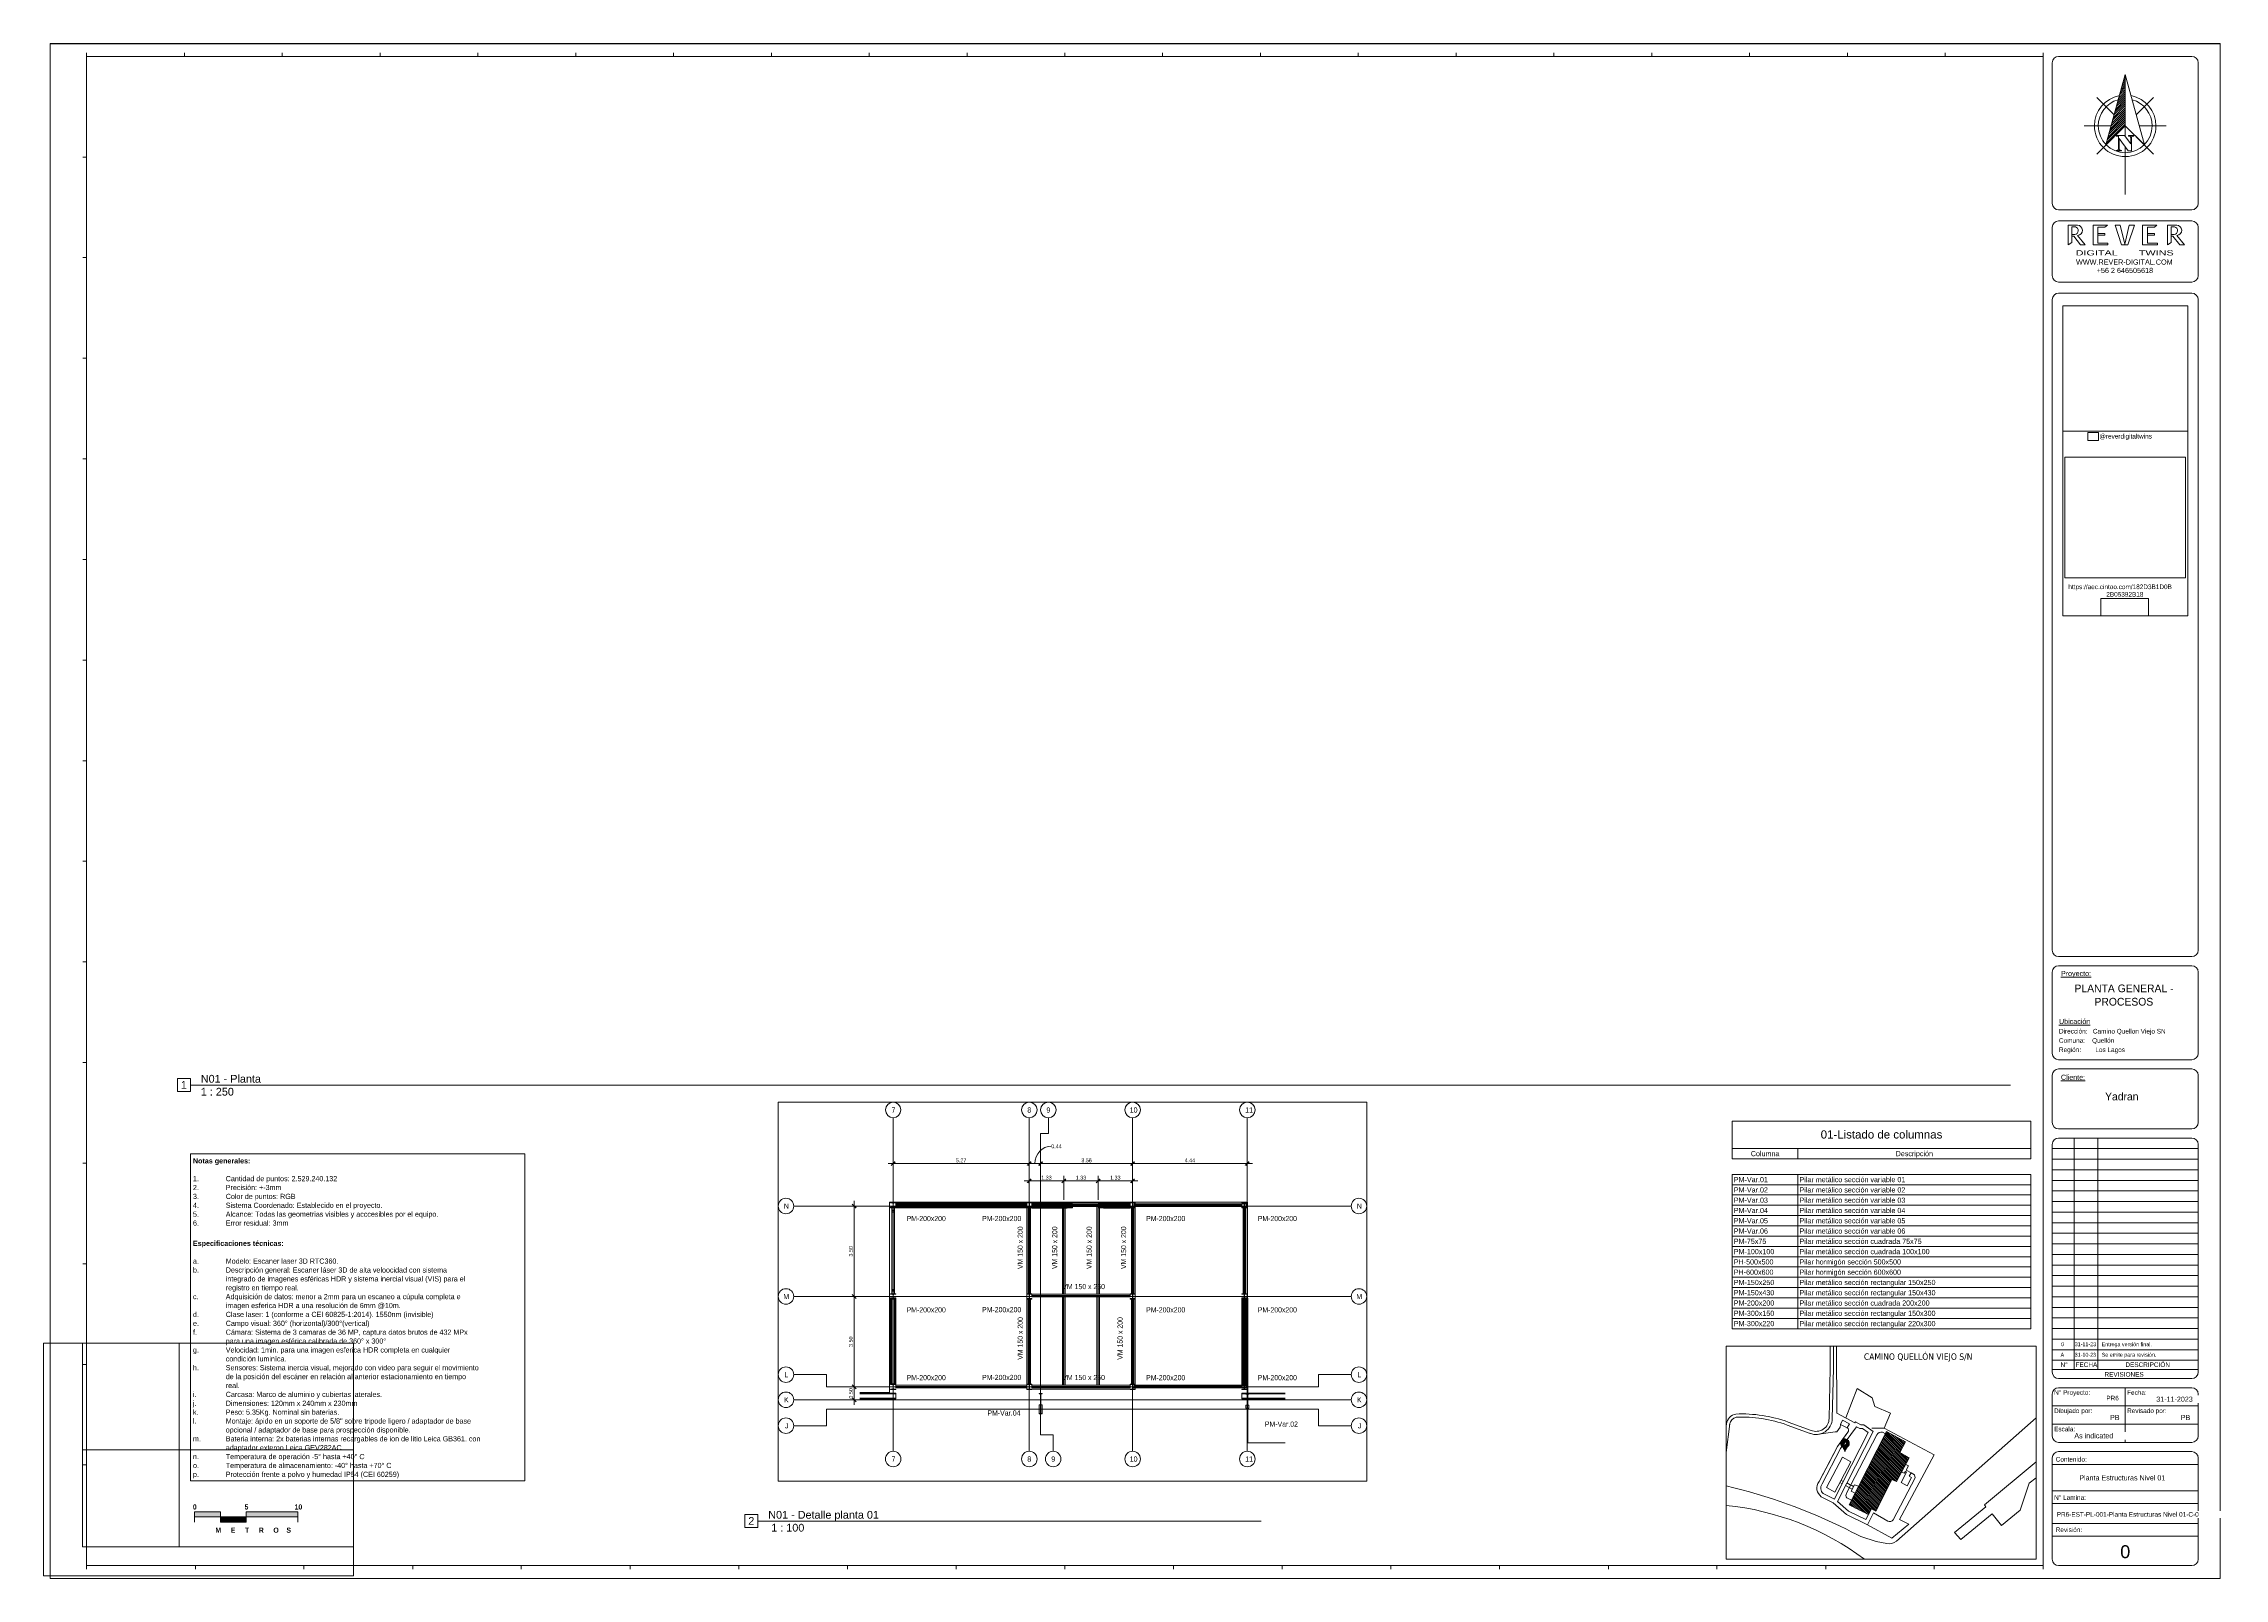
# Paper-space layout 'Layout1' of a CAD drawing. Header units: centimetres. Extents: x 0 to 84.4, y -0.1 to 59.3.
# The model-space entities are those that its viewports show. They can reach past a viewport. Long polylines and large blocks are cut down to what shows.
import ezdxf

# ---------------------------------------------------------------- set-up
doc = ezdxf.new("R2010")
doc.units = ezdxf.units.CM
for name, pattern in [('_Overhead', [0.47625, 0.3175, -0.15875]), ('Dash', [0.635, 0.3175, -0.3175]), ('Grid Line', [2.2225, 1.27, -0.3175, 0.3175, -0.3175]), ('Hidden', [0.714375, 0.47625, -0.238125])]:
    doc.linetypes.add(name, pattern=pattern)
for name, color, linetype, lineweight in [('A-ANNO-DIMS', 7, 'Continuous', 9), ('A-ANNO-DIMS-100', 7, 'Continuous', 9), ('A-ANNO-NOTE', 7, 'Continuous', 9), ('A-DETL-THIN', 7, 'Continuous', 9), ('A-FLOR', 7, 'Continuous', 9), ('A-GENM', 7, 'Continuous', 9), ('G-ANNO-REFR', 7, 'Dash', 18), ('G-ANNO-SCHD', 7, 'Continuous', 9), ('G-ANNO-TEXT', 7, 'Continuous', 9), ('G-ANNO-TTLB', 7, 'Continuous', 18), ('G-ANNO-TTLB-THIN', 7, 'Continuous', 18), ('G-IMPT', 7, 'Continuous', 9), ('S-BEAM', 7, 'Continuous', 9), ('S-BEAM-IDEN', 7, 'Continuous', 18), ('S-COLS', 7, 'Continuous', 9), ('S-COLS-IDEN', 7, 'Continuous', 9), ('S-GRID', 7, 'Continuous', 9), ('S-GRID-IDEN', 7, 'Continuous', 9)]:
    doc.layers.add(name, color=color, linetype=linetype, lineweight=lineweight)
doc.layers.add('G-ANNO-NPLT', color=7, linetype='Continuous', plot=False)
doc.styles.add('Arial', font='arial.ttf', dxfattribs={"width": 1.5, "height": 0.2})
doc.styles.add('Arial_1', font='arial.ttf', dxfattribs={"height": 0.2})
doc.styles.add('Arial_2', font='arial.ttf', dxfattribs={"height": 0.5})
doc.styles.add('Arial_3', font='arial.ttf', dxfattribs={"height": 0.3})
doc.styles.add('Arial_4', font='arial.ttf', dxfattribs={"height": 0.3175})
doc.styles.add('Century Gothic_2', font='GOTHIC.TTF', dxfattribs={"width": 0.8, "height": 20})
doc.styles.add('Century Gothic_3', font='GOTHIC.TTF', dxfattribs={"height": 15})
doc.styles.add('Century Gothic_4', font='GOTHIC.TTF', dxfattribs={"height": 9})
doc.styles.add('Century Gothic_5', font='GOTHIC.TTF', dxfattribs={"height": 10})
doc.styles.add('Century Gothic_6', font='GOTHIC.TTF', dxfattribs={"height": 0.18})
doc.styles.add('Century Gothic_7', font='GOTHIC.TTF', dxfattribs={"height": 0.2})
doc.styles.add('Century Gothic_8', font='GOTHIC.TTF', dxfattribs={"height": 0.15})
doc.styles.add('Century Gothic_9', font='GOTHIC.TTF', dxfattribs={"height": 0.3})
doc.styles.add('Century Gothic_B', font='GOTHICB.TTF', dxfattribs={"height": 10})
doc.styles.add('Century Gothic_B_1', font='GOTHICB.TTF', dxfattribs={"width": 0.8, "height": 0.2})
doc.styles.add('Saira Condensed_1', font='SairaCondensed-Regular.ttf', dxfattribs={"height": 20})
doc.styles.add('Tahoma', font='tahoma.ttf', dxfattribs={"height": 0.25})
doc.dimstyles.new('FCA_N_Cotas_E100_3', dxfattribs={"dimscale": 30.48, "dimtxt": 15.662524, "dimasz": 0.492126, "dimexe": 0.656168, "dimexo": 0.656168, "dimgap": 0.032808, "dimtad": 1, "dimlfac": 0.01, "dimrnd": 0.01, "dimzin": 0, "dimdsep": 46, "dimtxsty": 'Century Gothic_3', "dimblk1": 'OBLIQUE', "dimblk2": 'OBLIQUE', "dimsah": 1, "dimcen": 0.09, "dimdle": 0.656168, "dimadec": 3, "dimazin": 2, "dimtfac": 1, "dimtdec": 4, "dimtix": 1, "dimtmove": 0, "dimatfit": 3, "dimfxl": 1, "dimtvp": 1, "dimtolj": 1, "dimtzin": 0, "dimarcsym": 2})
doc.dimstyles.new('FCA_N_Cotas_E100_4', dxfattribs={"dimscale": 30.48, "dimtxt": 15.662524, "dimasz": 0.492126, "dimexe": 0.656168, "dimexo": 0.656168, "dimgap": 0.032808, "dimtad": 1, "dimlfac": 0.01, "dimrnd": 0.01, "dimzin": 0, "dimdsep": 46, "dimtxsty": 'Century Gothic_3', "dimblk1": 'OBLIQUE', "dimblk2": 'OBLIQUE', "dimsah": 1, "dimcen": 0.09, "dimdle": 0.656168, "dimadec": 3, "dimazin": 2, "dimtfac": 1, "dimtdec": 4, "dimtix": 1, "dimtmove": 1, "dimatfit": 3, "dimfxl": 1, "dimtvp": 1, "dimtolj": 1, "dimtzin": 0, "dimarcsym": 2})
picture_1 = doc.add_image_def('image1.jpg', size_in_pixel=(275, 100))
picture_2 = doc.add_image_def('image2.png', size_in_pixel=(160, 160))
picture_3 = doc.add_image_def('image3.jpeg', size_in_pixel=(2000, 2000))
picture_4 = doc.add_image_def('image4.jpg', size_in_pixel=(434, 317))

# ---------------------------------------------------------------- blocks, each defined once
blk = doc.blocks.new('A_RVR_Viñeta A1-PR6 - CAD_Ubicacion-2_dwg-1873923-Planta Estructuras Nivel 01')
at = {"lineweight": 18, "true_color": 0xff0000}
h = blk.add_hatch(dxfattribs=at)
h.set_pattern_fill('FP_41', color=1, style=0, pattern_type=2)
h.set_pattern_definition([(45, (0, 0), (-11.22532, 11.22532), [])])
edge = h.paths.add_edge_path()
edge.add_arc((9374, 9140), 344, 59.02644, 129.2147)
edge.add_line((9157, 9406), (9056, 9270))
edge.add_arc((9374, 9140), 344, 157.8098, 220.60851)
edge.add_arc((8452, 8212), 966, 44.17567, 46.79356, ccw=False)
edge.add_line((9145, 8886), (9282, 9071))
edge.add_arc((9374, 9140), 116, 70.12475, 216.89975, ccw=False)
edge.add_line((9414, 9249), (9551, 9435))
edge = h.paths.add_edge_path()
edge.add_arc((10297, 8212), 966, 133.20644, 162.6665)
edge.add_arc((8452, 8212), 966, 17.3335, 44.17567)
edge.add_line((9145, 8886), (9282, 9071))
edge.add_arc((9374, 9140), 116, 216.89975, 430.12475)
edge.add_line((9414, 9249), (9551, 9435))
edge.add_arc((9374, 9140), 344, -40.60851, 59.02644, ccw=False)
at = {"lineweight": 18}
for p, q in [((283, 10678), (0, 8404)), ((26, 10652), (0, 10492)), ((4809, 10583), (6616, 9927)), ((4895, 10818), (6702, 10162)), ((13435, 1423), (24450, 11156)), ((8774, 8888), (8774, 8888)), ((9498, 5203), (11898, 9808)), ((12559, 9894), (12331, 10015)), ((20380, 4286), (24450, 7670)), ((9149, 5943), (8970, 6037)), ((9241, 6127), (9066, 6219)), ((9946, 5528), (9416, 5806)), ((10049, 5733), (9519, 6011)), ((9887, 4652), (9515, 4832)), ((11631, 3653), (12752, 3006))]:
    blk.add_line(p, q, dxfattribs=at)
at = {"lineweight": 18, "flags": 128}
for points in [[(0, 16808), (24450, 16808), (24450, 0), (0, 0)], [(9703, 4290), (11222, 3515), (11459, 3980), (11814, 3800), (13079, 6281), (13444, 6128), (14448, 8003), (13701, 8404), (14158, 9257), (12647, 10066)], [(7912, 5649), (8582, 5298), (9838, 7691), (9181, 8036)]]:
    blk.add_lwpolyline(points, close=True, dxfattribs=at)
for points in [[(8123, 11098), (8207, 15037), (8207, 16808)], [(8372, 11093), (8457, 15034), (8457, 16808)], [(8710, 16808), (8730, 11517), (10160, 10763), (10204, 10822), (10630, 10602), (10855, 10602), (11597, 10079), (9509, 5992), (8787, 4554), (9661, 3781), (11025, 3120), (11225, 3513)], [(12471, 10326), (12973, 11511), (11729, 12038), (11517, 12726), (10337, 13458), (9445, 11140)], [(9013, 10631), (8982, 10416), (8742, 10043), (8595, 10043), (7314, 9851)], [(7567, 5935), (9029, 8728), (10293, 10438), (10557, 10302), (10760, 10302), (11212, 9983), (9241, 6127), (8545, 4739), (7664, 5181)], [(9541, 10372), (9727, 10679), (9181, 10959), (9013, 10631), (9535, 10363)], [(11159, 2722), (13079, 1653), (14414, 2751), (13676, 3120), (16398, 8227), (12471, 10326), (11485, 10326)], [(7302, 6074), (8774, 8888), (9610, 10019)], [(8774, 8888), (8406, 8184), (8038, 7481), (7670, 6778), (7302, 6074)], [(7302, 6074), (7670, 6778), (8038, 7481), (8406, 8184), (8774, 8888)], [(9610, 10019), (9401, 9736), (9192, 9453), (8983, 9171), (8774, 8888)], [(8774, 8888), (8983, 9171), (9192, 9453), (9401, 9736), (9610, 10019)], [(13846, 6877), (14049, 6781), (14139, 6919), (14229, 6860), (13799, 6050), (14277, 5787), (14633, 6434), (14440, 6540), (14586, 6805), (14192, 7023), (14376, 7358), (14164, 7472)], [(10049, 5733), (9917, 5803), (9784, 5872), (9651, 5942), (9519, 6011)], [(9519, 6011), (9651, 5942), (9784, 5872), (9917, 5803), (10049, 5733)], [(10450, 5757), (10121, 5877), (9862, 5358), (10168, 5202)], [(14586, 6805), (14856, 6657), (14905, 6417), (13177, 3101)], [(20371, 4279), (20492, 4133), (18019, 2097), (18517, 1558), (20980, 3572), (21720, 2666), (23193, 3871), (23911, 6002), (24450, 6411)], [(11633, 3652), (11159, 2722), (9493, 3529), (8451, 4451), (7505, 4925)]]:
    blk.add_lwpolyline(points, dxfattribs=at)
at = {"lineweight": 18}
for points in [[(9610, 10019, 0), (9610, 10019, 0), (9610, 10019, 0), (9610, 10019, 0), (9610, 10019, 0)], [(7302, 6074, 0), (7302, 6074, 0), (7302, 6074, 0), (7302, 6074, 0), (7302, 6074, 0)], [(9519, 6011, 0), (9519, 6011, 0), (9519, 6011, 0), (9519, 6011, 0), (9519, 6011, 0)], [(10049, 5733, 0), (10049, 5733, 0), (10049, 5733, 0), (10049, 5733, 0), (10049, 5733, 0)]]:
    blk.add_polyline3d(points, dxfattribs=at)
blk.add_circle((9374, 9140), 116, dxfattribs=at)
for centre, radius, start, end in [((943, 10540), 924, 100.44188, 173.07291), ((943, 10540), 674, 100.44188, 173.07291), ((1224, 614), 10845, 70.21757, 92.36986), ((1224, 614), 10595, 70.21757, 92.36986), ((7097, 11109), 1276, 247.34691, 359.41867), ((7097, 11109), 1026, 247.34691, 359.41867), ((9410, 10163), 247, 324.23015, 57.94348), ((9374, 9140), 344, 310.26405, 229.73595), ((8452, 8212), 966, 17.3335, 46.79356), ((10297, 8212), 966, 133.20644, 162.6665), ((12241, 9647), 378, 76.2926, 154.84025), ((-10784, -39022), 46091, 63.88495, 76.46896), ((8002, 5608), 844, 143.0448, 233.9152), ((8002, 5608), 544, 143.0448, 231.5927), ((9800, 5031), 348, 150.40655, 214.88224), ((-2219, -17642), 21998, 53.31673, 84.20975), ((13886, 9733), 8574, 239.26659, 261.82297), ((12912, 3291), 327, 240.71458, 324.35709), ((12879, 2080), 860, 255.66472, 310.23086)]:
    blk.add_arc(centre, radius, start, end, dxfattribs=at)
blk = doc.blocks.new('A_RVR_Viñeta A1-PR6 - REF-VIÑETA PAISAJISMO_dwg__X9-1873822-Planta Estructuras Nivel 01')
at = {"layer": 'G-IMPT', "lineweight": 18}
for p, q in [((14576, -41533), (14762, -41347)), ((14596, -41460), (14762, -41294)), ((14616, -41387), (14762, -41241)), ((14636, -41314), (14762, -41188)), ((14655, -41241), (14762, -41135)), ((14675, -41168), (14762, -41082)), ((14695, -41095), (14762, -41029)), ((14715, -41022), (14762, -40976)), ((14735, -40949), (14762, -40923)), ((14755, -40876), (14762, -40870)), ((14376, -42263), (14762, -41877)), ((14396, -42190), (14762, -41824)), ((14416, -42117), (14762, -41771)), ((14436, -42044), (14762, -41718)), ((14456, -41971), (14762, -41665)), ((14476, -41898), (14762, -41612)), ((14496, -41825), (14762, -41559)), ((14516, -41752), (14762, -41506)), ((14536, -41679), (14762, -41453)), ((14556, -41606), (14762, -41400)), ((14276, -42628), (14762, -42142)), ((14296, -42555), (14762, -42089)), ((14316, -42482), (14762, -42036)), ((14336, -42409), (14762, -41983)), ((14356, -42336), (14762, -41930))]:
    blk.add_line(p, q, dxfattribs=at)
blk = doc.blocks.new('A_RVR_Viñeta A1-PR6 - REF-VIÑETA PAISAJISMO_dwg_North_Arrow-41-1873824-Planta Estructuras Nivel 01')
at = {"layer": 'G-IMPT', "lineweight": 18}
for p, q in [((0, 1337), (0, -272)), ((-287, 287), (-737, 737)), ((287, 287), (737, 737)), ((-366, 0), (-1062, 0)), ((366, 0), (1062, 0)), ((-287, -287), (-737, -737)), ((0, -549), (0, -1783)), ((287, -287), (737, -737))]:
    blk.add_line(p, q, dxfattribs=at)
at = {"layer": 'G-IMPT', "lineweight": 18, "flags": 128}
for points in [[(-501, -496), (0, 1337), (500, -490), (0, 0)], [(-155, -593), (-155, -600), (-154, -607), (-153, -613), (-152, -617), (-151, -622), (-149, -626), (-147, -628), (-145, -630), (-142, -632), (-139, -633), (-134, -635), (-129, -636), (-123, -637), (-116, -638), (-108, -638), (-100, -638), (-100, -654), (-234, -654), (-234, -638), (-230, -638), (-223, -638), (-216, -638), (-209, -637), (-204, -636), (-199, -635), (-195, -633), (-191, -632), (-188, -630), (-186, -628), (-183, -626), (-181, -622), (-180, -618), (-178, -613), (-177, -607), (-176, -601), (-176, -595), (-176, -266), (-234, -266), (-234, -250), (-16, -250), (144, -471), (144, -314), (144, -307), (143, -300), (142, -294), (141, -289), (140, -285), (138, -281), (136, -278), (134, -276), (131, -274), (127, -272), (122, -270), (117, -269), (111, -268), (104, -267), (97, -266), (89, -266), (87, -266), (87, -250), (221, -250), (221, -266), (217, -266), (209, -266), (203, -267), (197, -268), (191, -269), (186, -270), (182, -271), (178, -273), (176, -275), (174, -277), (172, -280), (170, -285), (168, -289), (167, -294), (166, -300), (166, -307), (166, -314), (166, -654), (75, -654), (-155, -333)]]:
    blk.add_lwpolyline(points, close=True, dxfattribs=at)
at = {"layer": 'G-IMPT', "lineweight": 18}
for radius, start, end in [(800, 100.9232, 180), (700, 105.027, 180), (800, 360, 79.0768), (700, 360, 74.973), (800, 180, 360), (700, 180, 360)]:
    blk.add_arc((0, 0), radius, start, end, dxfattribs=at)
blk.add_blockref('A_RVR_Viñeta A1-PR6 - REF-VIÑETA PAISAJISMO_dwg__X9-1873822-Planta Estructuras Nivel 01', (-14762, 42189))
blk = doc.blocks.new('A_RVR_Viñeta A1-PR6 - REF-VIÑETA PAISAJISMO_dwg__U3-1873820-Planta Estructuras Nivel 01')
at = {"layer": 'G-IMPT', "lineweight": 18}
blk.add_line((0, 10), (0, -10), dxfattribs=at)
blk = doc.blocks.new('A_RVR_Viñeta A1-PR6 - REF-VIÑETA PAISAJISMO_dwg__U4-1873821-Planta Estructuras Nivel 01')
for p in [(0, 0), (596, 0), (1191, 0), (1787, 0), (2382, 0), (2978, 0), (3573, 0), (4169, 0), (4764, 0), (5360, 0), (5956, 0), (6551, 0), (7147, 0), (7742, 0), (8338, 0), (8933, 0), (9529, 0), (10124, 0), (10720, 0)]:
    blk.add_blockref('A_RVR_Viñeta A1-PR6 - REF-VIÑETA PAISAJISMO_dwg__U3-1873820-Planta Estructuras Nivel 01', p)
blk = doc.blocks.new('A_RVR_Viñeta A1-PR6 - REF-VIÑETA PAISAJISMO_dwg__U1-1873818-Planta Estructuras Nivel 01')
at = {"layer": 'G-IMPT', "lineweight": 18}
blk.add_line((0, 10), (0, -10), dxfattribs=at)
blk = doc.blocks.new('A_RVR_Viñeta A1-PR6 - REF-VIÑETA PAISAJISMO_dwg__U2-1873819-Planta Estructuras Nivel 01')
for p in [(0, 0), (536, 0), (1072, 0), (1608, 0), (2144, 0), (2680, 0), (3216, 0), (3752, 0), (4288, 0), (4824, 0), (5360, 0), (5896, 0), (6432, 0), (6968, 0), (7504, 0), (8040, 0), (8576, 0), (9112, 0), (9648, 0), (10184, 0), (10720, 0)]:
    blk.add_blockref('A_RVR_Viñeta A1-PR6 - REF-VIÑETA PAISAJISMO_dwg__U1-1873818-Planta Estructuras Nivel 01', p)
blk = doc.blocks.new('A_RVR_Viñeta A1-PR6 - A_RVR_Viñeta A1-PR6-1839856-Planta Estructuras Nivel 01')
at = {"layer": 'G-IMPT', "true_color": 0xff00ff}
h = blk.add_hatch(dxfattribs=at)
h.set_pattern_fill('FP_42', color=6, style=0, pattern_type=2)
h.set_pattern_definition([(135, (0, 0), (-0.03535534, -0.03535534), [])])
h.paths.add_polyline_path([(71.547, 3.726), (70.926, 2.508), (70.752, 2.596), (70.635, 2.368), (69.89, 2.748), (71.335, 5.583), (72.076, 5.186), (71.852, 4.767), (72.219, 4.571), (71.726, 3.65)])
at = {"layer": 'G-ANNO-TTLB', "lineweight": 9}
for p, q in [((0.25, 59.315), (84.25, 59.315)), ((0.25, -0.1), (0.25, 59.315)), ((84.25, 59.315), (84.25, -0.1)), ((1.663, 58.82), (1.663, 0.395)), ((77.397, 58.82), (1.663, 58.82)), ((77.397, 0.395), (77.397, 58.82)), ((77.75, 53.126), (77.75, 58.573)), ((77.998, 58.82), (83.155, 58.82)), ((83.402, 58.573), (83.402, 53.126)), ((1.663, 54.925), (1.522, 54.925)), ((83.155, 52.879), (77.998, 52.879)), ((77.998, 52.452), (83.155, 52.452)), ((77.75, 50.332), (77.75, 52.205)), ((78.366, 52.287), (78.726, 52.287)), ((78.366, 51.527), (78.366, 52.287)), ((78.506, 51.621), (78.366, 51.527)), ((78.506, 52.223), (78.506, 51.621)), ((78.647, 52.223), (78.506, 52.223)), ((78.624, 51.924), (78.506, 51.924)), ((78.506, 51.863), (78.582, 51.863)), ((78.582, 51.863), (78.851, 51.527)), ((79.022, 51.527), (78.733, 51.888)), ((78.851, 51.527), (79.022, 51.527)), ((79.332, 52.287), (79.885, 52.287)), ((79.332, 51.527), (79.332, 52.287)), ((79.91, 51.527), (79.332, 51.527)), ((79.523, 52.203), (79.523, 51.593)), ((79.788, 52.203), (79.523, 52.203)), ((79.523, 51.96), (79.789, 51.96)), ((79.789, 51.895), (79.523, 51.895)), ((79.523, 51.593), (79.91, 51.593)), ((79.885, 52.287), (79.788, 52.203)), ((79.789, 51.96), (79.789, 51.895)), ((79.91, 51.593), (79.91, 51.527)), ((80.188, 52.287), (80.383, 52.287)), ((80.436, 51.527), (80.188, 52.287)), ((80.383, 52.287), (80.559, 51.545)), ((80.681, 51.527), (80.436, 51.527)), ((80.559, 51.545), (80.735, 52.287)), ((80.93, 52.287), (80.681, 51.527)), ((80.735, 52.287), (80.93, 52.287)), ((81.25, 52.287), (81.25, 51.527)), ((81.25, 51.527), (81.25, 52.287)), ((81.25, 52.287), (81.803, 52.287)), ((81.828, 51.527), (81.25, 51.527)), ((81.441, 52.203), (81.441, 51.593)), ((81.705, 52.203), (81.441, 52.203)), ((81.441, 51.96), (81.707, 51.96)), ((81.707, 51.895), (81.441, 51.895)), ((81.441, 51.593), (81.828, 51.593)), ((81.803, 52.287), (81.705, 52.203)), ((81.707, 51.96), (81.707, 51.895)), ((81.828, 51.593), (81.828, 51.527)), ((82.209, 52.287), (82.569, 52.287)), ((82.209, 51.527), (82.209, 52.287)), ((82.209, 52.287), (82.209, 51.527)), ((82.569, 52.287), (82.209, 52.287)), ((82.35, 51.621), (82.209, 51.527)), ((82.35, 52.223), (82.35, 51.621)), ((82.49, 52.223), (82.35, 52.223)), ((82.468, 51.924), (82.35, 51.924)), ((82.35, 51.863), (82.426, 51.863)), ((82.426, 51.863), (82.695, 51.527)), ((82.576, 51.888), (82.866, 51.527)), ((82.695, 51.527), (82.866, 51.527)), ((83.402, 52.205), (83.402, 50.332)), ((1.663, 51.03), (1.522, 51.03)), ((83.155, 50.085), (77.998, 50.085)), ((77.75, 24.219), (77.75, 49.407)), ((83.155, 49.654), (77.998, 49.654)), ((83.402, 49.407), (83.402, 24.219)), ((1.663, 47.135), (1.522, 47.135)), ((1.663, 43.24), (1.522, 43.24)), ((1.663, 39.345), (1.522, 39.345)), ((1.663, 35.45), (1.522, 35.45)), ((1.663, 31.555), (1.522, 31.555)), ((1.663, 27.66), (1.522, 27.66)), ((1.663, 23.765), (1.522, 23.765)), ((77.998, 23.972), (83.155, 23.972)), ((77.75, 20.225), (77.75, 23.372)), ((77.998, 23.619), (83.155, 23.619)), ((83.402, 23.372), (83.402, 20.225)), ((1.663, 19.87), (1.522, 19.87)), ((77.998, 19.978), (83.155, 19.978)), ((77.998, 19.625), (83.155, 19.625)), ((77.75, 17.548), (77.75, 19.378)), ((83.402, 19.378), (83.402, 17.548)), ((83.155, 17.301), (77.998, 17.301)), ((83.155, 16.947), (77.998, 16.947)), ((78.598, 7.989), (78.598, 16.947)), ((79.517, 7.989), (79.517, 16.947)), ((77.75, 16.7), (77.75, 7.883)), ((83.402, 16.538), (77.75, 16.538)), ((83.402, 16.128), (77.75, 16.128)), ((83.402, 7.883), (83.402, 16.7)), ((1.663, 15.975), (1.522, 15.975)), ((83.402, 15.718), (77.75, 15.718)), ((83.402, 15.308), (77.75, 15.308)), ((83.402, 14.898), (77.75, 14.898)), ((83.402, 14.489), (77.75, 14.489)), ((83.402, 14.079), (77.75, 14.079)), ((83.402, 13.669), (77.75, 13.669)), ((83.402, 13.259), (77.75, 13.259)), ((83.402, 12.85), (77.75, 12.85)), ((1.663, 12.08), (1.522, 12.08)), ((83.402, 12.44), (77.75, 12.44)), ((83.402, 12.03), (77.75, 12.03)), ((83.402, 11.62), (77.75, 11.62)), ((83.402, 11.211), (77.75, 11.211)), ((83.402, 10.801), (77.75, 10.801)), ((83.402, 10.391), (77.75, 10.391)), ((83.402, 9.981), (77.75, 9.981)), ((83.402, 9.572), (77.75, 9.572)), ((83.402, 9.162), (77.75, 9.162)), ((83.402, 8.752), (77.75, 8.752)), ((1.663, 8.185), (1.522, 8.185)), ((77.75, 8.342), (83.402, 8.342)), ((83.402, 7.989), (77.75, 7.989)), ((77.998, 7.636), (83.155, 7.636)), ((77.75, 5.411), (77.75, 7.035)), ((77.998, 7.283), (83.155, 7.283)), ((80.576, 7.283), (80.576, 5.163)), ((83.402, 7.035), (83.402, 5.411)), ((77.75, 6.576), (83.402, 6.576)), ((77.75, 5.87), (83.402, 5.87)), ((83.155, 5.163), (77.998, 5.163)), ((1.663, 4.29), (1.522, 4.29)), ((77.75, 4.563), (77.75, 0.642)), ((83.402, 4.315), (77.75, 4.315)), ((83.155, 4.81), (77.998, 4.81)), ((83.402, 0.642), (83.402, 4.563)), ((83.402, 3.295), (77.75, 3.295)), ((83.402, 2.8), (77.75, 2.8)), ((83.402, 2.025), (77.75, 2.025)), ((83.402, 1.53), (77.75, 1.53)), ((1.663, 0.395), (77.397, 0.395)), ((77.998, 0.395), (83.155, 0.395)), ((84.25, -0.1), (0.25, -0.1))]:
    blk.add_line(p, q, dxfattribs=at)
at = {"layer": 'G-ANNO-TTLB'}
for p, q in [((71.335, 5.583), (69.89, 2.748)), ((72.076, 5.186), (71.335, 5.583)), ((71.852, 4.767), (72.076, 5.186)), ((71.726, 3.65), (72.219, 4.571)), ((72.219, 4.571), (71.852, 4.767)), ((70.926, 2.508), (71.547, 3.726)), ((71.547, 3.726), (71.726, 3.65)), ((69.89, 2.748), (70.635, 2.368)), ((70.635, 2.368), (70.752, 2.596)), ((70.752, 2.596), (70.926, 2.508))]:
    blk.add_line(p, q, dxfattribs=at)
at = {"layer": 'G-ANNO-TTLB', "lineweight": 9}
for centre, radius, start, end in [((77.998, 58.573), 0.247, 90, 180), ((83.155, 58.573), 0.247, 0, 90), ((77.998, 53.126), 0.247, 180, 270), ((77.998, 52.205), 0.247, 90, 180), ((83.155, 53.126), 0.247, 270, 0), ((83.155, 52.205), 0.247, 0, 90), ((78.609, 52.076), 0.152, 275.61019, 75.75727), ((78.72, 52.087), 0.2, 273.74692, 88.23868), ((82.453, 52.076), 0.152, 275.61019, 75.75727), ((82.563, 52.087), 0.2, 273.74692, 88.23868), ((77.998, 50.332), 0.247, 180, 270), ((83.155, 50.332), 0.247, 270, 0), ((77.998, 49.407), 0.247, 90, 180), ((83.155, 49.407), 0.247, 0, 90), ((77.998, 24.219), 0.247, 180, 270), ((83.155, 24.219), 0.247, 270, 0), ((77.998, 23.372), 0.247, 90, 180), ((83.155, 23.372), 0.247, 0, 90), ((77.998, 20.225), 0.247, 180, 270), ((77.998, 19.378), 0.247, 90, 180), ((83.155, 20.225), 0.247, 270, 0), ((83.155, 19.378), 0.247, 0, 90), ((77.998, 17.548), 0.247, 180, 270), ((77.998, 16.7), 0.247, 90, 180), ((83.155, 17.548), 0.247, 270, 0), ((83.155, 16.7), 0.247, 0, 90), ((77.998, 7.883), 0.247, 180, 270), ((83.155, 7.883), 0.247, 270, 0), ((77.998, 7.035), 0.247, 90, 180), ((83.155, 7.035), 0.247, 0, 90), ((77.998, 5.411), 0.247, 180, 270), ((83.155, 5.411), 0.247, 270, 0), ((77.998, 4.563), 0.247, 90, 180), ((83.155, 4.563), 0.247, 0, 90), ((77.998, 0.642), 0.247, 180, 270), ((83.155, 0.642), 0.247, 270, 0)]:
    blk.add_arc(centre, radius, start, end, dxfattribs=at)
at = {"layer": 'G-ANNO-TTLB-THIN'}
for p, q in [((0.25, 59.3), (0.25, -0.1)), ((84.25, 59.3), (0.25, 59.3)), ((84.25, -0.1), (84.25, 59.3)), ((0.25, -0.1), (84.25, -0.1))]:
    blk.add_line(p, q, dxfattribs=at)
for name, p, xscale, yscale, zscale in [('A_RVR_Viñeta A1-PR6 - REF-VIÑETA PAISAJISMO_dwg__U2-1873819-Planta Estructuras Nivel 01', (1.663, 58.891), 0.007064760302774262, 0.007064760302774262, 0.007064760302774262), ('A_RVR_Viñeta A1-PR6 - REF-VIÑETA PAISAJISMO_dwg_North_Arrow-41-1873824-Planta Estructuras Nivel 01', (80.576, 56.132), 0.001490088404423272, 0.001490088404423272, 0.001490088404423272), ('A_RVR_Viñeta A1-PR6 - CAD_Ubicacion-2_dwg-1873923-Planta Estructuras Nivel 01', (65.128, 0.643), 0.0004908051948052175, 0.0004908051948052175, 0.0004908051948052175)]:
    blk.add_blockref(name, p, dxfattribs=dict(xscale=xscale, yscale=yscale, zscale=zscale))
at = {"extrusion": (0, 0, -1), "xscale": 0.007064760302774262, "yscale": 0.007064760302774262, "zscale": -0.007064760302774262, "rotation": 180}
blk.add_blockref('A_RVR_Viñeta A1-PR6 - REF-VIÑETA PAISAJISMO_dwg__U4-1873821-Planta Estructuras Nivel 01', (-1.663, 0.324), dxfattribs=at)
at = {"layer": 'G-ANNO-TTLB', "lineweight": 9, "attachment_point": 1}
for s, insert, char_height, width, style in [('WWW.REVER-DIGITAL.COM   ', (78.673, 50.958), 0.2, 4.82616, 'Arial_1'), ('DIGITAL       TWINS', (78.659, 51.314), 0.2, 4.7019, 'Arial'), ('+56 2 646505618', (79.473, 50.634), 0.2, 2.70169, 'Arial_1'), ('\\L Proyecto:', (78.012, 23.417), 0.2, 1.68354, 'Century Gothic_7'), ('\\LUbicación', (78.012, 21.561), 0.2, 1.71561, 'Century Gothic_7'), ('Dirección:   Camino Quellon Viejo SN', (78.012, 21.173), 0.18, 5.31519, 'Century Gothic_6'), ('Comuna:    Quellón', (78.012, 20.814), 0.18, 2.81392, 'Century Gothic_6'), ('Región:        Los Lagos', (78.012, 20.455), 0.18, 3.09451, 'Century Gothic_6'), ('\\L Cliente:', (78.012, 19.399), 0.2, 1.3789, 'Century Gothic_7'), ('CAMINO QUELLÓN VIEJO S/N', (70.461, 8.611), 0.25, 5.61181, 'Tahoma'), ('A ', (78.075, 8.633), 0.15, 0.23249, 'Century Gothic_8'), ('0 ', (78.095, 9.039), 0.15, 0.20844, 'Century Gothic_8'), ('31-11-23 ', (78.622, 9.039), 0.15, 1.11435, 'Century Gothic_8'), ('31-10-23 ', (78.622, 8.633), 0.15, 1.11435, 'Century Gothic_8'), ('Se emite para revisión.', (79.666, 8.633), 0.15, 2.84599, 'Century Gothic_8'), ('Entrega versión final.', (79.666, 9.039), 0.15, 2.59747, 'Century Gothic_8'), ('N° ', (78.073, 8.264), 0.18, 0.39283, 'Century Gothic_6'), ('FECHA ', (78.653, 8.264), 0.18, 1.02616, 'Century Gothic_6'), ('REVISIONES', (79.774, 7.889), 0.18, 1.61941, 'Century Gothic_6'), ('DESCRIPCIÓN', (80.583, 8.264), 0.18, 1.9962, 'Century Gothic_6'), ('N° Proyecto:', (77.824, 7.186), 0.18, 1.77173, 'Century Gothic_6'), ('PR6', (79.845, 6.969), 0.18, 0.5211, 'Century Gothic_6'), ('Fecha:', (80.65, 7.186), 0.18, 0.99409, 'Century Gothic_6'), ('Dibujado por:', (77.824, 6.48), 0.18, 1.96413, 'Century Gothic_6'), ('Revisado por:', (80.65, 6.48), 0.18, 1.9481, 'Century Gothic_6'), ('Escala:', (77.824, 5.773), 0.18, 1.01013, 'Century Gothic_6'), ('Contenido:', (77.887, 4.602), 0.18, 1.61941, 'Century Gothic_6'), ('N° Lamina:', (77.824, 3.121), 0.18, 1.55527, 'Century Gothic_6'), ('Revisión:', (77.887, 1.873), 0.18, 1.2346, 'Century Gothic_6')]:
    blk.add_mtext(s, dxfattribs=dict(at, insert=insert, char_height=char_height, width=width, style=style))
at = {"layer": 'G-ANNO-TTLB', "lineweight": 9, "insert": (80.384, 1.184), "char_height": 0.5, "width": 0.56118, "attachment_point": 1, "style": 'Arial_2', "bg_fill": 3, "box_fill_scale": 1.25, "bg_fill_color": 256, "bg_fill_true_color": 13158600, "bg_fill_transparency": 0}
blk.add_mtext('0 ', dxfattribs=at)
blk = doc.blocks.new('Viewport - 3mm-1116248-Planta Estructuras Nivel 01')
at = {"layer": 'G-ANNO-TTLB', "lineweight": 9}
for p, q in [((-0.5, -0.25), (-0.5, 0.25)), ((-0.5, 0.25), (0, 0.25)), ((0, 0.25), (0, -0.25)), ((0, -0.25), (-0.5, -0.25))]:
    blk.add_line(p, q, dxfattribs=at)
blk = doc.blocks.new('2017-FL-Escala gráfica - 2017-FL-Escala gráfica-1875030-Planta Estructuras Nivel 01')
at = {"layer": 'A-ANNO-NOTE'}
h = blk.add_hatch(color=256, dxfattribs=at)
h.paths.add_polyline_path([(1, 0), (0, 0), (0, 0.2), (1, 0.2)])
h.paths.add_polyline_path([(4, 0.2), (4, 0), (2, 0), (2, 0.2)])
blk.add_hatch(color=256, dxfattribs=at).paths.add_polyline_path([(2, -0.2), (1, -0.2), (1, 0), (2, 0)])
for p, q in [((0, 0.2), (0, -0.2)), ((1, 0.2), (0, 0.2)), ((0, 0.2), (0, 0)), ((0, 0), (1, 0)), ((1, 0), (1, 0.2)), ((2, 0), (1, 0)), ((1, 0), (1, -0.2)), ((4, 0.2), (2, 0.2)), ((2, 0.2), (2, 0)), ((2, 0), (4, 0)), ((2, -0.2), (2, 0)), ((4, 0.2), (4, -0.2)), ((4, 0), (4, 0.2)), ((1, -0.2), (2, -0.2))]:
    blk.add_line(p, q, dxfattribs=at)
at = {"layer": 'A-ANNO-NOTE', "char_height": 0.2, "attachment_point": 1, "style": 'Century Gothic_B_1', "bg_fill": 3, "box_fill_scale": 1.25, "bg_fill_color": 256, "bg_fill_true_color": 13158600, "bg_fill_transparency": 0}
for s, insert, width in [('\\fCentury Gothic|b1|i0|c0|p34|;\\W.8;0', (-0.064, 0.489), 0.15392), ('\\fCentury Gothic|b1|i0|c0|p34|;\\W.8;5', (1.936, 0.489), 0.15392), ('10', (3.873, 0.489), 0.30785), ('M     E     T     R     O    S', (0.809, -0.411), 2.88607)]:
    blk.add_mtext(s, dxfattribs=dict(at, insert=insert, width=width))
blk = doc.blocks.new('ORIGEN - ORIGEN-1144872-N01 - Planta')
at = {"layer": 'A-GENM', "color": 8, "true_color": 0x808080}
for p, q in [((0, 5), (0, 100)), ((5, 5), (5, 100)), ((0, 5), (0, 0)), ((5, 5), (0, 5)), ((5, 0), (5, 5)), ((100, 5), (5, 5)), ((0, 0), (5, 0)), ((100, 0), (5, 0))]:
    blk.add_line(p, q, dxfattribs=at)
blk = doc.blocks.new('Col_ Perfil Variable - VAR_ 02-1685551-N01 - Planta - Detalle planta 01')
at = {"layer": 'S-COLS', "lineweight": 18}
for p, q in [((-6.25, 21.53), (6.25, 21.53)), ((-6.25, 20.95), (-6.25, 21.53)), ((6.25, 21.53), (6.25, 20.95)), ((-0.35, 20.95), (-6.25, 20.95)), ((-0.35, -33.52), (-0.35, 20.95)), ((0.36, 20.95), (0.36, -33.52)), ((6.25, 20.95), (0.36, 20.95)), ((-6.25, -33.52), (-0.35, -33.52)), ((-6.25, -34.1), (-6.25, -33.52)), ((0.36, -33.52), (6.25, -33.52)), ((6.25, -33.52), (6.25, -34.1)), ((6.25, -34.1), (-6.25, -34.1))]:
    blk.add_line(p, q, dxfattribs=at)
at = {"layer": 'S-COLS'}
for p, q in [((-6.25, 20.95), (-6.25, 9.58)), ((6.25, 9.58), (6.25, 20.95)), ((-6.25, 9.58), (-0.35, 9.58)), ((0.36, 9.58), (6.25, 9.58))]:
    blk.add_line(p, q, dxfattribs=at)
blk = doc.blocks.new('Costanera Perfil Z - Parametrizado - h_22cm-1746684-N01 - Planta - Detalle planta 01')
at = {"layer": 'S-BEAM', "color": 253, "true_color": 0xaaaaaa}
for p, q in [((-10.75, -5389.17), (-10.75, -5557.18)), ((-10.75, -5389.17), (-10.75, -5557.18)), ((-10.45, -5389.17), (-10.45, -5557.18)), ((-10.45, -5389.17), (-10.45, -5557.18)), ((-8.8, -5389.17), (-8.8, -5557.18)), ((-8.8, -5389.17), (-8.8, -5557.18)), ((8.8, -5389.17), (8.8, -5535.14)), ((8.8, -5389.17), (8.8, -5535.14)), ((10.45, -5389.17), (10.45, -5535.14)), ((10.45, -5389.17), (10.45, -5535.14)), ((10.75, -5535.14), (10.75, -5389.17)), ((10.75, -5389.17), (10.75, -5535.14)), ((8.8, -5535.85), (8.8, -5557.18)), ((8.8, -5535.85), (8.8, -5557.18)), ((10.45, -5535.85), (10.45, -5557.18)), ((10.45, -5535.85), (10.45, -5557.18)), ((10.75, -5557.18), (10.75, -5535.85)), ((10.75, -5535.85), (10.75, -5557.18)), ((8.8, -5557.18), (-10.75, -5557.18)), ((-10.75, -5557.18), (-10.45, -5557.18)), ((-8.8, -5557.18), (-10.45, -5557.18)), ((-10.45, -5557.18), (8.8, -5557.18)), ((-10.44, -5557.18), (-8.8, -5557.18)), ((10.75, -5557.18), (8.8, -5557.18)), ((8.8, -5557.18), (10.45, -5557.18)), ((10.45, -5557.18), (8.8, -5557.18)), ((8.8, -5557.18), (10.45, -5557.18)), ((10.45, -5557.18), (10.75, -5557.18))]:
    blk.add_line(p, q, dxfattribs=at)
blk = doc.blocks.new('Costanera Perfil Z - Parametrizado - h_22cm-1746506-N01 - Planta - Detalle planta 01')
at = {"layer": 'S-BEAM', "color": 253, "true_color": 0xaaaaaa}
for p, q in [((-10.45, 511.44), (-10.75, 511.44)), ((-10.75, 511.44), (-10.45, 511.44)), ((-10.75, 511.44), (-10.75, 372.48)), ((-10.75, 511.44), (-10.75, 372.48)), ((-8.8, 511.44), (-10.45, 511.44)), ((-10.45, 511.44), (-8.8, 511.44)), ((-10.45, 511.44), (-10.45, 372.48)), ((-10.45, 511.44), (-10.45, 372.48)), ((-8.8, 511.44), (-10.44, 511.44)), ((-10.44, 511.44), (-8.8, 511.44)), ((8.8, 511.44), (-8.8, 511.44)), ((-8.8, 511.44), (8.8, 511.44)), ((-8.8, 511.44), (-8.8, 372.48)), ((-8.8, 511.44), (-8.8, 372.48)), ((10.45, 511.44), (8.8, 511.44)), ((8.8, 511.44), (10.45, 511.44)), ((10.45, 511.44), (8.8, 511.44)), ((8.8, 511.44), (10.45, 511.44)), ((8.8, 511.44), (8.8, 372.48)), ((8.8, 511.44), (8.8, 372.48)), ((10.75, 511.44), (10.45, 511.44)), ((10.45, 511.44), (10.75, 511.44)), ((10.45, 511.44), (10.45, 372.48)), ((10.45, 511.44), (10.45, 372.48)), ((10.75, 372.48), (10.75, 511.44)), ((10.75, 511.44), (10.75, 372.48))]:
    blk.add_line(p, q, dxfattribs=at)
blk = doc.blocks.new('Costanera Perfil Z - Parametrizado - h_22cm-V62-N01 - Planta - Detalle planta 01')
at = {"layer": 'S-BEAM', "color": 253, "true_color": 0xaaaaaa}
for p, q in [((-10.45, 511.44), (-10.75, 511.44)), ((-10.75, 511.44), (8.8, 511.44)), ((-10.75, 511.44), (-10.75, 372.48)), ((-10.75, 511.44), (-10.75, 372.48)), ((8.8, 511.44), (-10.45, 511.44)), ((-10.45, 511.44), (-8.8, 511.44)), ((-10.45, 511.44), (-10.45, 372.48)), ((-10.45, 511.44), (-10.45, 372.48)), ((-8.8, 511.44), (-10.44, 511.44)), ((-8.8, 511.44), (-8.8, 372.48)), ((-8.8, 511.44), (-8.8, 372.48)), ((10.45, 511.44), (8.8, 511.44)), ((8.8, 511.44), (10.45, 511.44)), ((10.45, 511.44), (8.8, 511.44)), ((8.8, 511.44), (10.75, 511.44)), ((8.8, 511.44), (8.8, 372.48)), ((8.8, 511.44), (8.8, 372.48)), ((10.75, 511.44), (10.45, 511.44)), ((10.45, 511.44), (10.45, 372.48)), ((10.45, 511.44), (10.45, 372.48)), ((10.75, 372.48), (10.75, 511.44)), ((10.75, 511.44), (10.75, 372.48))]:
    blk.add_line(p, q, dxfattribs=at)
blk = doc.blocks.new('Costanera Perfil Z - Parametrizado - h_22cm-1738370-N01 - Planta - Detalle planta 01')
at = {"layer": 'S-BEAM', "color": 253, "true_color": 0xaaaaaa}
for p, q in [((-10.75, -5400.04), (-10.75, -5546.3)), ((-10.75, -5400.04), (-10.75, -5546.3)), ((-10.45, -5400.04), (-10.45, -5546.3)), ((-10.45, -5400.04), (-10.45, -5546.3)), ((-8.8, -5400.04), (-8.8, -5546.3)), ((-8.8, -5400.04), (-8.8, -5546.3)), ((8.8, -5400.04), (8.8, -5546.02)), ((8.8, -5400.04), (8.8, -5546.02)), ((10.45, -5400.04), (10.45, -5546.02)), ((10.45, -5400.04), (10.45, -5546.02)), ((10.75, -5546.02), (10.75, -5400.04)), ((10.75, -5400.04), (10.75, -5546.02)), ((-10.45, -5546.3), (-10.75, -5546.3)), ((-10.75, -5546.3), (-10.45, -5546.3)), ((-8.8, -5546.3), (-10.45, -5546.3)), ((-10.45, -5546.3), (-8.8, -5546.3)), ((-8.8, -5546.3), (-10.45, -5546.3)), ((-10.45, -5546.3), (-8.8, -5546.3)), ((-8.29, -5546.3), (-8.8, -5546.3)), ((-8.8, -5546.3), (-8.29, -5546.3))]:
    blk.add_line(p, q, dxfattribs=at)
blk = doc.blocks.new('Costanera Perfil Z - Parametrizado - h_22cm-V63-N01 - Planta - Detalle planta 01')
at = {"layer": 'S-BEAM', "color": 253, "true_color": 0xaaaaaa}
for p, q in [((-10.75, -5389.17), (-10.75, -5557.18)), ((-10.75, -5389.17), (-10.75, -5535.42)), ((-10.45, -5389.17), (-10.45, -5535.42)), ((-10.45, -5389.17), (-10.45, -5535.42)), ((-8.8, -5389.17), (-8.8, -5535.42)), ((-8.8, -5389.17), (-8.8, -5535.42)), ((8.8, -5389.17), (8.8, -5535.14)), ((8.8, -5389.17), (8.8, -5535.14)), ((10.45, -5389.17), (10.45, -5535.14)), ((10.45, -5389.17), (10.45, -5535.14)), ((10.75, -5535.14), (10.75, -5389.17)), ((10.75, -5389.17), (10.75, -5535.14)), ((-10.75, -5535.42), (-10.75, -5557.18)), ((-10.45, -5535.42), (-10.45, -5557.18)), ((-10.45, -5535.42), (-10.45, -5557.18)), ((-8.8, -5535.42), (-8.8, -5557.18)), ((-8.8, -5535.42), (-8.8, -5557.18)), ((8.8, -5535.85), (8.8, -5557.18)), ((8.8, -5535.85), (8.8, -5557.18)), ((10.45, -5535.85), (10.45, -5557.18)), ((10.45, -5535.85), (10.45, -5557.18)), ((10.75, -5557.18), (10.75, -5535.85)), ((10.75, -5535.85), (10.75, -5557.18)), ((-10.45, -5557.18), (-10.75, -5557.18)), ((-10.75, -5557.18), (-10.45, -5557.18)), ((-8.8, -5557.18), (-10.45, -5557.18)), ((-10.45, -5557.18), (-8.8, -5557.18)), ((-8.8, -5557.18), (-10.44, -5557.18)), ((-10.44, -5557.18), (-8.8, -5557.18)), ((8.8, -5557.18), (-8.8, -5557.18)), ((-8.8, -5557.18), (8.8, -5557.18)), ((10.45, -5557.18), (8.8, -5557.18)), ((8.8, -5557.18), (10.45, -5557.18)), ((10.45, -5557.18), (8.8, -5557.18)), ((8.8, -5557.18), (10.45, -5557.18)), ((10.75, -5557.18), (10.45, -5557.18)), ((10.45, -5557.18), (10.75, -5557.18))]:
    blk.add_line(p, q, dxfattribs=at)
blk = doc.blocks.new('Costanera Perfil Z - Parametrizado - h_22cm-V64-N01 - Planta - Detalle planta 01')
at = {"layer": 'S-BEAM', "color": 253, "true_color": 0xaaaaaa}
for p, q in [((-10.75, -5389.17), (-10.75, -5535.42)), ((-10.75, -5389.17), (-10.75, -5535.42)), ((-10.45, -5389.17), (-10.45, -5535.42)), ((-10.45, -5389.17), (-10.45, -5535.42)), ((-8.8, -5389.17), (-8.8, -5535.42)), ((-8.8, -5389.17), (-8.8, -5535.42)), ((8.8, -5389.17), (8.8, -5535.14)), ((8.8, -5389.17), (8.8, -5535.14)), ((10.45, -5389.17), (10.45, -5535.14)), ((10.45, -5389.17), (10.45, -5535.14)), ((10.75, -5535.14), (10.75, -5389.17)), ((10.75, -5389.17), (10.75, -5535.14)), ((-10.75, -5535.42), (-10.75, -5557.18)), ((-10.75, -5535.42), (-10.75, -5557.18)), ((-10.45, -5535.42), (-10.45, -5557.18)), ((-10.45, -5535.42), (-10.45, -5557.18)), ((-8.8, -5535.42), (-8.8, -5557.18)), ((-8.8, -5535.42), (-8.8, -5557.18)), ((8.8, -5535.85), (8.8, -5557.18)), ((8.8, -5535.85), (8.8, -5557.18)), ((10.45, -5535.85), (10.45, -5557.18)), ((10.45, -5535.85), (10.45, -5557.18)), ((10.75, -5557.18), (10.75, -5535.85)), ((10.75, -5535.85), (10.75, -5557.18)), ((-10.45, -5557.18), (-10.75, -5557.18)), ((-10.75, -5557.18), (-10.45, -5557.18)), ((-8.8, -5557.18), (-10.45, -5557.18)), ((-10.45, -5557.18), (-8.8, -5557.18)), ((-8.8, -5557.18), (-10.44, -5557.18)), ((-10.44, -5557.18), (-8.8, -5557.18)), ((8.8, -5557.18), (-8.8, -5557.18)), ((-8.8, -5557.18), (8.8, -5557.18)), ((10.45, -5557.18), (8.8, -5557.18)), ((8.8, -5557.18), (10.45, -5557.18)), ((10.45, -5557.18), (8.8, -5557.18)), ((8.8, -5557.18), (10.45, -5557.18)), ((10.75, -5557.18), (10.45, -5557.18)), ((10.45, -5557.18), (10.75, -5557.18))]:
    blk.add_line(p, q, dxfattribs=at)
blk = doc.blocks.new('UC-Perfil universal-Pilar - 200 x 200-1745402-N01 - Planta - Detalle planta 01')
at = {"layer": 'S-COLS'}
h = blk.add_hatch(dxfattribs=at)
h.set_pattern_fill('FP_31', color=256, style=0, pattern_type=2)
h.set_pattern_definition([(45, (9815.3, -6100.445), (-25.14472, 25.14472), []), (45, (9815.3, -6062.345), (-25.14472, 25.14472), [])])
h.paths.add_polyline_path([(10, -10), (10, -8.46), (2.01, -8.46), (0.94, -8.01), (0.49, -6.94), (0.49, 6.94), (0.94, 8.01), (2.01, 8.46), (10, 8.46), (10, 10), (-10, 10), (-10, 8.46), (-2.02, 8.46), (-0.94, 8.01), (-0.5, 6.94), (-0.5, -6.94), (-0.94, -8.01), (-2.02, -8.46), (-10, -8.46), (-10, -10)])
at = {"layer": 'S-COLS', "lineweight": 18}
for p, q in [((10, 10), (-10, 10)), ((-10, 10), (-10, 8.46)), ((10, 8.46), (10, 10)), ((-10, 8.46), (-2.02, 8.46)), ((2.01, 8.46), (10, 8.46)), ((-0.5, 6.94), (-0.5, -6.94)), ((0.49, -6.94), (0.49, 6.94)), ((-2.02, -8.46), (-10, -8.46)), ((-10, -8.46), (-10, -10)), ((10, -8.46), (2.01, -8.46)), ((10, -10), (10, -8.46)), ((-10, -10), (10, -10))]:
    blk.add_line(p, q, dxfattribs=at)
for centre, start, end in [((-2.02, 6.94), 0, 90), ((2.01, 6.94), 90, 180), ((-2.02, -6.94), 270, 0), ((2.01, -6.94), 180, 270)]:
    blk.add_arc(centre, 1.52, start, end, dxfattribs=at)
blk = doc.blocks.new('UC-Perfil universal-Pilar - 200 x 200-V65-N01 - Planta - Detalle planta 01')
at = {"layer": 'S-COLS'}
h = blk.add_hatch(dxfattribs=at)
h.set_pattern_fill('FP_32', color=256, style=0, pattern_type=2)
h.set_pattern_definition([(45, (9415.334, -6100.445), (-25.14472, 25.14472), []), (45, (9415.334, -6062.345), (-25.14472, 25.14472), [])])
h.paths.add_polyline_path([(-10, -10), (10, -10), (10, -8.46), (2.01, -8.46), (0.94, -8.01), (0.49, -6.94), (0.49, 6.94), (0.94, 8.01), (2.01, 8.46), (10, 8.46), (10, 10), (-10, 10), (-10, 8.46), (-2.02, 8.46), (-0.94, 8.01), (-0.5, 6.94), (-0.5, -6.94), (-0.94, -8.01), (-2.02, -8.46), (-10, -8.46)])
at = {"layer": 'S-COLS', "lineweight": 18}
for p, q in [((10, 10), (-10, 10)), ((-10, 10), (-10, 8.46)), ((10, 8.46), (10, 10)), ((-10, 8.46), (-2.02, 8.46)), ((2.01, 8.46), (10, 8.46)), ((-0.5, 6.94), (-0.5, -6.94)), ((0.49, -6.94), (0.49, 6.94)), ((-2.02, -8.46), (-10, -8.46)), ((-10, -8.46), (-10, -10)), ((10, -8.46), (2.01, -8.46)), ((10, -10), (10, -8.46)), ((-10, -10), (10, -10))]:
    blk.add_line(p, q, dxfattribs=at)
for centre, start, end in [((-2.02, 6.94), 0, 90), ((2.01, 6.94), 90, 180), ((-2.02, -6.94), 270, 0), ((2.01, -6.94), 180, 270)]:
    blk.add_arc(centre, 1.52, start, end, dxfattribs=at)
blk = doc.blocks.new('UC-Perfil universal-Pilar - 200 x 200-1743406-N01 - Planta - Detalle planta 01')
at = {"layer": 'S-COLS'}
for p, q in [((-10, 10), (10, 10)), ((-10, 8.46), (-10, 10)), ((10, 10), (10, 8.46)), ((-2.015, 8.46), (-10, 8.46)), ((10, 8.46), (2.015, 8.46)), ((-0.495, -6.94), (-0.495, 6.94)), ((0.495, 6.94), (0.495, -6.94)), ((-10, -8.46), (-2.015, -8.46)), ((-10, -10), (-10, -8.46)), ((2.015, -8.46), (10, -8.46)), ((10, -8.46), (10, -10)), ((10, -10), (-10, -10))]:
    blk.add_line(p, q, dxfattribs=at)
for centre, start, end in [((-2.015, 6.94), 0, 90), ((2.015, 6.94), 90, 180), ((-2.015, -6.94), 270, 330), ((-2.015, -6.94), 330, 0), ((2.015, -6.94), 180, 270)]:
    blk.add_arc(centre, 1.52, start, end, dxfattribs=at)
blk = doc.blocks.new('UC-Perfil universal-Pilar - 200 x 200-V66-N01 - Planta - Detalle planta 01')
at = {"layer": 'S-COLS'}
h = blk.add_hatch(dxfattribs=at)
h.set_pattern_fill('FP_33', color=256, style=0, pattern_type=2)
h.set_pattern_definition([(45, (9815.3, -6803.936), (-25.14472, 25.14472), []), (45, (9815.3, -6765.836), (-25.14472, 25.14472), [])])
h.paths.add_polyline_path([(-10, -10), (10, -10), (10, -8.46), (2.01, -8.46), (0.94, -8.01), (0.49, -6.94), (0.49, 6.94), (0.94, 8.01), (2.01, 8.46), (10, 8.46), (10, 10), (-10, 10), (-10, 8.46), (-2.02, 8.46), (-0.94, 8.01), (-0.5, 6.94), (-0.5, -6.94), (-0.94, -8.01), (-2.02, -8.46), (-10, -8.46)])
at = {"layer": 'S-COLS', "lineweight": 18}
for p, q in [((10, 10), (-10, 10)), ((-10, 10), (-10, 8.46)), ((10, 8.46), (10, 10)), ((-10, 8.46), (-2.02, 8.46)), ((2.01, 8.46), (10, 8.46)), ((-0.5, 6.94), (-0.5, -6.94)), ((0.49, -6.94), (0.49, 6.94)), ((-2.02, -8.46), (-10, -8.46)), ((-10, -8.46), (-10, -10)), ((10, -8.46), (2.01, -8.46)), ((10, -10), (10, -8.46)), ((-10, -10), (10, -10))]:
    blk.add_line(p, q, dxfattribs=at)
for centre, start, end in [((-2.02, 6.94), 0, 90), ((2.01, 6.94), 90, 180), ((-2.02, -6.94), 270, 0), ((2.01, -6.94), 180, 270)]:
    blk.add_arc(centre, 1.52, start, end, dxfattribs=at)
blk = doc.blocks.new('UC-Perfil universal-Pilar - 200 x 200-V67-N01 - Planta - Detalle planta 01')
at = {"layer": 'S-COLS'}
h = blk.add_hatch(dxfattribs=at)
h.set_pattern_fill('FP_34', color=256, style=0, pattern_type=2)
h.set_pattern_definition([(45, (9415.334, -6803.936), (-25.14472, 25.14472), []), (45, (9415.334, -6765.836), (-25.14472, 25.14472), [])])
h.paths.add_polyline_path([(-10, -10), (10, -10), (10, -8.46), (2.01, -8.46), (0.94, -8.01), (0.49, -6.94), (0.49, 6.94), (0.94, 8.01), (2.01, 8.46), (10, 8.46), (10, 10), (-10, 10), (-10, 8.46), (-2.02, 8.46), (-0.94, 8.01), (-0.5, 6.94), (-0.5, -6.94), (-0.94, -8.01), (-2.02, -8.46), (-10, -8.46)])
at = {"layer": 'S-COLS', "lineweight": 18}
for p, q in [((10, 10), (-10, 10)), ((-10, 10), (-10, 8.46)), ((10, 8.46), (10, 10)), ((-10, 8.46), (-2.02, 8.46)), ((2.01, 8.46), (10, 8.46)), ((-0.5, 6.94), (-0.5, -6.94)), ((0.49, -6.94), (0.49, 6.94)), ((-2.02, -8.46), (-10, -8.46)), ((-10, -8.46), (-10, -10)), ((10, -8.46), (2.01, -8.46)), ((10, -10), (10, -8.46)), ((-10, -10), (10, -10))]:
    blk.add_line(p, q, dxfattribs=at)
for centre, start, end in [((-2.02, 6.94), 0, 90), ((2.01, 6.94), 90, 180), ((-2.02, -6.94), 270, 0), ((2.01, -6.94), 180, 270)]:
    blk.add_arc(centre, 1.52, start, end, dxfattribs=at)
blk = doc.blocks.new('UC-Perfil universal-Pilar - 200 x 200-V68-N01 - Planta - Detalle planta 01')
at = {"layer": 'S-COLS'}
h = blk.add_hatch(dxfattribs=at)
h.set_pattern_fill('FP_35', color=256, style=0, pattern_type=2)
h.set_pattern_definition([(45, (8983.077, -6450.445), (-25.14472, 25.14472), []), (45, (8983.077, -6412.345), (-25.14472, 25.14472), [])])
h.paths.add_polyline_path([(10, -10), (10, -8.46), (2.01, -8.46), (0.94, -8.01), (0.49, -6.94), (0.49, 6.94), (0.94, 8.01), (2.01, 8.46), (10, 8.46), (10, 10), (-10, 10), (-10, 8.46), (-2.02, 8.46), (-0.94, 8.01), (-0.5, 6.94), (-0.5, -6.94), (-0.94, -8.01), (-2.02, -8.46), (-10, -8.46), (-10, -10), (3.68, -10)])
at = {"layer": 'S-COLS', "lineweight": 18}
for p, q in [((10, 10), (-10, 10)), ((-10, 10), (-10, 8.46)), ((10, 8.46), (10, 10)), ((-10, 8.46), (-2.02, 8.46)), ((2.01, 8.46), (10, 8.46)), ((-0.5, 6.94), (-0.5, -6.94)), ((0.49, -6.94), (0.49, 6.94)), ((-2.02, -8.46), (-10, -8.46)), ((-10, -8.46), (-10, -10)), ((10, -8.46), (2.01, -8.46)), ((10, -10), (10, -8.46)), ((-10, -10), (10, -10))]:
    blk.add_line(p, q, dxfattribs=at)
for centre, start, end in [((-2.02, 6.94), 0, 90), ((2.01, 6.94), 90, 180), ((-2.02, -6.94), 270, 0), ((2.01, -6.94), 180, 270)]:
    blk.add_arc(centre, 1.52, start, end, dxfattribs=at)
blk = doc.blocks.new('UC-Perfil universal-Pilar - 200 x 200-V69-N01 - Planta - Detalle planta 01')
at = {"layer": 'S-COLS'}
h = blk.add_hatch(dxfattribs=at)
h.set_pattern_fill('FP_36', color=256, style=0, pattern_type=2)
h.set_pattern_definition([(45, (8983.077, -6803.936), (-25.14472, 25.14472), []), (45, (8983.077, -6765.836), (-25.14472, 25.14472), [])])
h.paths.add_polyline_path([(10, -10), (10, -8.46), (2.01, -8.46), (0.94, -8.01), (0.49, -6.94), (0.49, 6.94), (0.94, 8.01), (2.01, 8.46), (10, 8.46), (10, 10), (-10, 10), (-10, 8.46), (-2.02, 8.46), (-0.94, 8.01), (-0.5, 6.94), (-0.5, -6.94), (-0.94, -8.01), (-2.02, -8.46), (-10, -8.46), (-10, -10), (3.68, -10)])
at = {"layer": 'S-COLS', "lineweight": 18}
for p, q in [((10, 10), (-10, 10)), ((-10, 10), (-10, 8.46)), ((10, 8.46), (10, 10)), ((-10, 8.46), (-2.02, 8.46)), ((2.01, 8.46), (10, 8.46)), ((-0.5, 6.94), (-0.5, -6.94)), ((0.49, -6.94), (0.49, 6.94)), ((-2.02, -8.46), (-10, -8.46)), ((-10, -8.46), (-10, -10)), ((10, -8.46), (2.01, -8.46)), ((10, -10), (10, -8.46)), ((-10, -10), (10, -10))]:
    blk.add_line(p, q, dxfattribs=at)
for centre, start, end in [((-2.02, 6.94), 0, 90), ((2.01, 6.94), 90, 180), ((-2.02, -6.94), 270, 0), ((2.01, -6.94), 180, 270)]:
    blk.add_arc(centre, 1.52, start, end, dxfattribs=at)
blk = doc.blocks.new('UC-Perfil universal-Pilar - 200 x 200-V70-N01 - Planta - Detalle planta 01')
at = {"layer": 'S-COLS'}
h = blk.add_hatch(dxfattribs=at)
h.set_pattern_fill('FP_37', color=256, style=0, pattern_type=2)
h.set_pattern_definition([(45, (8983.077, -6100.445), (-25.14472, 25.14472), []), (45, (8983.077, -6062.345), (-25.14472, 25.14472), [])])
h.paths.add_polyline_path([(-10, -10), (10, -10), (10, -8.46), (2.01, -8.46), (0.94, -8.01), (0.49, -6.94), (0.49, 6.94), (0.94, 8.01), (2.01, 8.46), (10, 8.46), (10, 10), (-10, 10), (-10, 8.46), (-2.02, 8.46), (-0.94, 8.01), (-0.5, 6.94), (-0.5, -6.94), (-0.94, -8.01), (-2.02, -8.46), (-10, -8.46)])
at = {"layer": 'S-COLS', "lineweight": 18}
for p, q in [((10, 10), (-10, 10)), ((-10, 10), (-10, 8.46)), ((10, 8.46), (10, 10)), ((-10, 8.46), (-2.02, 8.46)), ((2.01, 8.46), (10, 8.46)), ((-0.5, 6.94), (-0.5, -6.94)), ((0.49, -6.94), (0.49, 6.94)), ((-2.02, -8.46), (-10, -8.46)), ((-10, -8.46), (-10, -10)), ((10, -8.46), (2.01, -8.46)), ((10, -10), (10, -8.46)), ((-10, -10), (10, -10))]:
    blk.add_line(p, q, dxfattribs=at)
for centre, start, end in [((-2.02, 6.94), 0, 90), ((2.01, 6.94), 90, 180), ((-2.02, -6.94), 270, 0), ((2.01, -6.94), 180, 270)]:
    blk.add_arc(centre, 1.52, start, end, dxfattribs=at)
blk = doc.blocks.new('UC-Perfil universal-Pilar - 200 x 200-V71-N01 - Planta - Detalle planta 01')
at = {"layer": 'S-COLS'}
h = blk.add_hatch(dxfattribs=at)
h.set_pattern_fill('FP_38', color=256, style=0, pattern_type=2)
h.set_pattern_definition([(45, (10342.235, -6100.445), (-25.14472, 25.14472), []), (45, (10342.235, -6062.345), (-25.14472, 25.14472), [])])
h.paths.add_polyline_path([(-0.36, -10), (10, -10), (10, -8.46), (2.01, -8.46), (0.94, -8.01), (0.49, -6.94), (0.49, 6.94), (0.94, 8.01), (2.01, 8.46), (10, 8.46), (10, 10), (-10, 10), (-10, 8.46), (-2.02, 8.46), (-0.94, 8.01), (-0.5, 6.94), (-0.5, -6.94), (-0.94, -8.01), (-2.02, -8.46), (-10, -8.46), (-10, -10)])
at = {"layer": 'S-COLS', "lineweight": 18}
for p, q in [((10, 10), (-10, 10)), ((-10, 10), (-10, 8.46)), ((10, 8.46), (10, 10)), ((-10, 8.46), (-2.02, 8.46)), ((2.01, 8.46), (10, 8.46)), ((-0.5, 6.94), (-0.5, -6.94)), ((0.49, -6.94), (0.49, 6.94)), ((-2.02, -8.46), (-10, -8.46)), ((-10, -8.46), (-10, -10)), ((10, -8.46), (2.01, -8.46)), ((10, -10), (10, -8.46)), ((-10, -10), (10, -10))]:
    blk.add_line(p, q, dxfattribs=at)
for centre, start, end in [((-2.02, 6.94), 0, 90), ((2.01, 6.94), 90, 180), ((-2.02, -6.94), 270, 0), ((2.01, -6.94), 180, 270)]:
    blk.add_arc(centre, 1.52, start, end, dxfattribs=at)
blk = doc.blocks.new('UC-Perfil universal-Pilar - 200 x 200-V72-N01 - Planta - Detalle planta 01')
at = {"layer": 'S-COLS'}
h = blk.add_hatch(dxfattribs=at)
h.set_pattern_fill('FP_39', color=256, style=0, pattern_type=2)
h.set_pattern_definition([(45, (10342.235, -6450.445), (-25.14472, 25.14472), []), (45, (10342.235, -6412.345), (-25.14472, 25.14472), [])])
h.paths.add_polyline_path([(10, -10), (10, -8.46), (2.01, -8.46), (0.94, -8.01), (0.49, -6.94), (0.49, 6.94), (0.94, 8.01), (2.01, 8.46), (10, 8.46), (10, 10), (-10, 10), (-10, 8.46), (-2.02, 8.46), (-0.94, 8.01), (-0.5, 6.94), (-0.5, -6.94), (-0.94, -8.01), (-2.02, -8.46), (-10, -8.46), (-10, -10)])
at = {"layer": 'S-COLS', "lineweight": 18}
for p, q in [((10, 10), (-10, 10)), ((-10, 10), (-10, 8.46)), ((10, 8.46), (10, 10)), ((-10, 8.46), (-2.02, 8.46)), ((2.01, 8.46), (10, 8.46)), ((-0.5, 6.94), (-0.5, -6.94)), ((0.49, -6.94), (0.49, 6.94)), ((-2.02, -8.46), (-10, -8.46)), ((-10, -8.46), (-10, -10)), ((10, -8.46), (2.01, -8.46)), ((10, -10), (10, -8.46)), ((-10, -10), (10, -10))]:
    blk.add_line(p, q, dxfattribs=at)
for centre, start, end in [((-2.02, 6.94), 0, 90), ((2.01, 6.94), 90, 180), ((-2.02, -6.94), 270, 0), ((2.01, -6.94), 180, 270)]:
    blk.add_arc(centre, 1.52, start, end, dxfattribs=at)
blk = doc.blocks.new('UC-Perfil universal-Pilar - 200 x 200-V73-N01 - Planta - Detalle planta 01')
at = {"layer": 'S-COLS'}
h = blk.add_hatch(dxfattribs=at)
h.set_pattern_fill('FP_40', color=256, style=0, pattern_type=2)
h.set_pattern_definition([(45, (10342.235, -6803.936), (-25.14472, 25.14472), []), (45, (10342.235, -6765.836), (-25.14472, 25.14472), [])])
h.paths.add_polyline_path([(-0.36, -10), (10, -10), (10, -8.46), (2.01, -8.46), (0.94, -8.01), (0.49, -6.94), (0.49, 6.94), (0.94, 8.01), (2.01, 8.46), (10, 8.46), (10, 10), (-10, 10), (-10, 8.46), (-2.02, 8.46), (-0.94, 8.01), (-0.5, 6.94), (-0.5, -6.94), (-0.94, -8.01), (-2.02, -8.46), (-10, -8.46), (-10, -10)])
at = {"layer": 'S-COLS', "lineweight": 18}
for p, q in [((10, 10), (-10, 10)), ((-10, 10), (-10, 8.46)), ((10, 8.46), (10, 10)), ((-10, 8.46), (-2.02, 8.46)), ((2.01, 8.46), (10, 8.46)), ((-0.5, 6.94), (-0.5, -6.94)), ((0.49, -6.94), (0.49, 6.94)), ((-2.02, -8.46), (-10, -8.46)), ((-10, -8.46), (-10, -10)), ((10, -8.46), (2.01, -8.46)), ((10, -10), (10, -8.46)), ((-10, -10), (10, -10))]:
    blk.add_line(p, q, dxfattribs=at)
for centre, start, end in [((-2.02, 6.94), 0, 90), ((2.01, 6.94), 90, 180), ((-2.02, -6.94), 270, 0), ((2.01, -6.94), 180, 270)]:
    blk.add_arc(centre, 1.52, start, end, dxfattribs=at)
blk = doc.blocks.new('M_W Shapes - 150 x 200-1740618-N01 - Planta - Detalle planta 01')
at = {"layer": 'S-BEAM', "color": 253, "true_color": 0xaaaaaa}
for p, q in [((-253.47, 5), (-253.47, 2.04)), ((-253.47, -5), (-253.47, 5)), ((-253.47, 5), (-253.47, 2.48)), ((-253.47, 2.48), (-253.47, 5)), ((253.47, 5), (-253.47, 5)), ((-253.47, 5), (253.47, 5)), ((-253.47, 5), (253.47, 5)), ((-253.47, 5), (253.47, 5)), ((253.47, 5), (253.47, 2.48)), ((253.47, 2.48), (253.47, 5)), ((253.47, 5), (253.47, -5)), ((253.47, 2.04), (253.47, 5)), ((-253.47, 0.5), (-253.47, 2.48)), ((-253.47, 0.5), (-253.47, 2.48)), ((253.47, 2.48), (253.47, 2.04)), ((253.47, 2.48), (253.47, 2.04)), ((-253.47, 1.97), (-253.47, 0.57)), ((253.47, 2.04), (253.47, 1.97)), ((253.47, 2.04), (253.47, 1.97)), ((253.47, 1.97), (253.47, 0.57)), ((253.47, 1.97), (253.47, 1.49)), ((253.47, 0.57), (253.47, 1.97)), ((253.47, 1.49), (253.47, 0.57)), ((-253.47, 0.5), (-253.47, -0.5)), ((253.47, 0.57), (253.47, 0.5)), ((253.47, 0.57), (253.47, 0.5)), ((253.47, -0.5), (253.47, 0.5)), ((-253.47, -2.48), (-253.47, -0.5)), ((-253.47, -2.48), (-253.47, -0.5)), ((-253.47, -0.57), (-253.47, -5)), ((253.47, -0.5), (253.47, -0.57)), ((253.47, -0.5), (253.47, -0.57)), ((253.47, -0.57), (253.47, -0.77)), ((253.47, -0.57), (253.47, -0.77)), ((253.47, -5), (253.47, -0.57)), ((253.47, -0.77), (253.47, -2.48)), ((253.47, -0.77), (253.47, -1.49)), ((253.47, -1.49), (253.47, -2.48)), ((-253.47, -5), (-253.47, -2.48)), ((-253.47, -2.48), (-253.47, -5)), ((253.47, -5), (253.47, -2.48)), ((253.47, -2.48), (253.47, -5)), ((-253.47, -5), (253.47, -5)), ((-253.47, -5), (253.47, -5)), ((-253.47, -5), (253.47, -5)), ((-253.47, -5), (253.47, -5))]:
    blk.add_line(p, q, dxfattribs=at)
at = {"layer": 'S-BEAM', "color": 253, "linetype": 'Hidden', "true_color": 0xaaaaaa}
for p, q in [((253.47, 0.5), (-253.47, 0.5)), ((253.47, -0.5), (-253.47, -0.5))]:
    blk.add_line(p, q, dxfattribs=at)
blk = doc.blocks.new('M_W Shapes - 150 x 250-1741827-N01 - Planta - Detalle planta 01')
at = {"layer": 'S-BEAM', "color": 253, "true_color": 0xaaaaaa}
for p, q in [((-189.98, 5), (-189.98, 2.04)), ((-189.98, -5), (-189.98, 5)), ((-189.98, 5), (-189.98, 2.48)), ((-189.98, 2.48), (-189.98, 5)), ((-71.66, 5), (-189.98, 5)), ((-189.98, 5), (-71.66, 5)), ((-189.98, 5), (189.98, 5)), ((-189.98, 5), (-71.66, 5)), ((-67.23, 5), (-71.66, 5)), ((-71.66, 5), (-61.66, 5)), ((-71.66, 5), (-67.23, 5)), ((-66.16, 5), (-67.16, 5)), ((-67.16, 5), (-66.16, 5)), ((-61.66, 5), (-66.09, 5)), ((-66.09, 5), (-61.66, 5)), ((61.66, 5), (-61.66, 5)), ((-61.66, 5), (61.66, 5)), ((-61.66, 5), (61.66, 5)), ((66.09, 5), (61.66, 5)), ((61.66, 5), (71.66, 5)), ((61.66, 5), (66.09, 5)), ((67.16, 5), (66.16, 5)), ((66.16, 5), (67.16, 5)), ((71.66, 5), (67.23, 5)), ((67.23, 5), (71.66, 5)), ((189.98, 5), (71.66, 5)), ((71.66, 5), (189.98, 5)), ((71.66, 5), (189.98, 5)), ((189.98, 5), (189.98, 2.48)), ((189.98, 2.48), (189.98, 5)), ((189.98, 5), (189.98, -5)), ((189.98, 0.57), (189.98, 5)), ((-189.98, 0.77), (-189.98, 2.48)), ((-189.98, 1.49), (-189.98, 2.48)), ((189.98, 2.48), (189.98, 0.5)), ((189.98, 2.48), (189.98, 1.49)), ((-189.98, 1.97), (-189.98, 0.57)), ((-189.98, 0.5), (-189.98, 1.49)), ((189.98, 1.49), (189.98, 0.57)), ((-189.98, 0.5), (-189.98, 0.77)), ((-189.98, 0.5), (-189.98, -0.5)), ((189.98, 0.57), (189.98, 0.5)), ((189.98, -0.5), (189.98, 0.5)), ((-189.98, -1.49), (-189.98, -0.5)), ((-189.98, -1.97), (-189.98, -0.5)), ((-189.98, -0.57), (-189.98, -5)), ((189.98, -0.5), (189.98, -2.48)), ((189.98, -0.5), (189.98, -2.48)), ((189.98, -5), (189.98, -0.57)), ((-189.98, -2.48), (-189.98, -1.49)), ((-189.98, -2.48), (-189.98, -1.97)), ((-189.98, -5), (-189.98, -2.48)), ((-189.98, -2.48), (-189.98, -5)), ((189.98, -5), (189.98, -2.48)), ((189.98, -2.48), (189.98, -5)), ((-189.98, -5), (189.98, -5)), ((-189.98, -5), (189.98, -5)), ((-189.98, -5), (189.98, -5)), ((-189.98, -5), (189.98, -5))]:
    blk.add_line(p, q, dxfattribs=at)
at = {"layer": 'S-BEAM', "color": 253, "linetype": 'Hidden', "true_color": 0xaaaaaa}
for p, q in [((189.98, 0.5), (-189.98, 0.5)), ((189.98, -0.5), (-189.98, -0.5))]:
    blk.add_line(p, q, dxfattribs=at)
blk = doc.blocks.new('M_W Shapes - 150 x 200-1741098-N01 - Planta - Detalle planta 01')
at = {"layer": 'S-BEAM', "color": 253, "true_color": 0xaaaaaa}
for p, q in [((-206.12, 5), (-206.12, 2.1)), ((-206.12, -5), (-206.12, 5)), ((-206.12, 5), (-206.12, 2.48)), ((-206.12, 2.48), (-206.12, 5)), ((206.12, 5), (-206.12, 5)), ((-206.12, 5), (206.12, 5)), ((-206.12, 5), (206.12, 5)), ((-206.12, 5), (206.12, 5)), ((206.12, 5), (206.12, 2.48)), ((206.12, 2.48), (206.12, 5)), ((206.12, 5), (206.12, -5)), ((206.12, 2.13), (206.12, 5)), ((-206.12, 0.5), (-206.12, 2.48)), ((-206.12, 0.5), (-206.12, 2.48)), ((206.12, 2.48), (206.12, 0.5)), ((206.12, 2.48), (206.12, 0.5)), ((-206.12, 2.04), (-206.12, 0.5)), ((206.12, 0.5), (206.12, 2.04)), ((-206.12, 0.5), (-206.12, -0.5)), ((206.12, -0.5), (206.12, 0.5)), ((-206.12, -0.5), (-206.12, -4.77)), ((-206.12, -2.48), (-206.12, -0.5)), ((-206.12, -2.48), (-206.12, -0.5)), ((206.12, -0.5), (206.12, -2.48)), ((206.12, -0.5), (206.12, -2.48)), ((206.12, -4.77), (206.12, -0.5)), ((-206.12, -4.77), (-206.12, -2.48)), ((-206.12, -2.48), (-206.12, -5)), ((206.12, -5), (206.12, -2.48)), ((206.12, -2.48), (206.12, -5)), ((-206.12, -4.77), (-206.12, -5)), ((-206.12, -5), (-206.12, -4.77)), ((-206.12, -5), (206.12, -5)), ((-206.12, -5), (206.12, -5)), ((-206.12, -5), (-191.72, -5)), ((-206.12, -5), (-190.01, -5)), ((-191.72, -5), (206.12, -5)), ((-190.01, -5), (204.55, -5)), ((204.55, -5), (206.12, -5)), ((206.12, -5), (206.12, -4.77))]:
    blk.add_line(p, q, dxfattribs=at)
at = {"layer": 'S-BEAM', "color": 253, "linetype": 'Hidden', "true_color": 0xaaaaaa}
for p, q in [((206.12, 0.5), (-206.12, 0.5)), ((206.12, -0.5), (-206.12, -0.5))]:
    blk.add_line(p, q, dxfattribs=at)
blk = doc.blocks.new('M_W Shapes - 150 x 200-1837126-N01 - Planta - Detalle planta 01')
at = {"layer": 'S-BEAM', "color": 253, "true_color": 0xaaaaaa}
for p, q in [((-167.13, 5), (-167.13, 0.57)), ((-167.13, 5), (-167.13, 2.48)), ((-167.13, 2.48), (-167.13, 5)), ((162.85, 5), (-167.13, 5)), ((-167.13, 5), (162.85, 5)), ((-167.13, 5), (162.85, 5)), ((-167.13, 5), (162.85, 5)), ((162.85, 5), (162.85, 2.48)), ((162.85, 2.48), (162.85, 5)), ((162.85, 5), (162.85, -5)), ((162.85, 0.57), (162.85, 5)), ((-167.13, 1.97), (-167.13, 2.48)), ((-167.13, 1.49), (-167.13, 2.48)), ((162.85, 2.48), (162.85, 0.5)), ((162.85, 2.48), (162.85, 0.5)), ((-167.13, 1.49), (-167.13, 1.97)), ((-167.13, 1.08), (-167.13, 1.49)), ((-167.13, 0.57), (-167.13, 1.49)), ((-167.13, 0.57), (-167.13, 1.08)), ((-167.13, 0.5), (-167.13, 0.57)), ((-167.13, 0.5), (-167.13, 0.57)), ((-167.13, 0.5), (-167.13, -0.5)), ((162.85, -0.5), (162.85, 0.5)), ((-167.13, -0.57), (-167.13, -0.5)), ((-167.13, -0.57), (-167.13, -0.5)), ((-167.13, -0.57), (-167.13, -5)), ((-167.13, -1.49), (-167.13, -0.57)), ((-167.13, -0.77), (-167.13, -0.57)), ((-167.13, -2.48), (-167.13, -0.77)), ((162.85, -0.5), (162.85, -1.08)), ((162.85, -0.5), (162.85, -1.49)), ((162.85, -5), (162.85, -0.57)), ((162.85, -1.08), (162.85, -2.48)), ((-167.13, -1.97), (-167.13, -1.49)), ((-167.13, -2.48), (-167.13, -1.97)), ((162.85, -1.49), (162.85, -2.48)), ((-167.13, -5), (-167.13, -2.48)), ((-167.13, -2.48), (-167.13, -5)), ((162.85, -5), (162.85, -2.48)), ((162.85, -2.48), (162.85, -5)), ((-167.13, -5), (162.85, -5)), ((-167.13, -5), (162.85, -5)), ((-167.13, -5), (162.85, -5)), ((-167.13, -5), (162.85, -5))]:
    blk.add_line(p, q, dxfattribs=at)
at = {"layer": 'S-BEAM', "color": 253, "linetype": 'Hidden', "true_color": 0xaaaaaa}
for p, q in [((162.85, 0.5), (-167.13, 0.5)), ((162.85, -0.5), (-167.13, -0.5))]:
    blk.add_line(p, q, dxfattribs=at)
blk = doc.blocks.new('M_W Shapes - 150 x 200-1837127-N01 - Planta - Detalle planta 01')
at = {"layer": 'S-BEAM', "color": 253, "true_color": 0xaaaaaa}
for p, q in [((-168.31, 5), (-168.31, 0.57)), ((-168.31, -5), (-168.31, 5)), ((-168.31, 5), (-168.31, 2.48)), ((-168.31, 2.48), (-168.31, 5)), ((-152.44, 5), (-168.31, 5)), ((-168.31, 5), (165.16, 5)), ((-168.31, 5), (165.16, 5)), ((-168.31, 5), (-152.44, 5)), ((-151.49, 5), (-152.44, 5)), ((-152.44, 5), (-151.49, 5)), ((-139.33, 5), (-151.49, 5)), ((-151.49, 5), (-138.09, 5)), ((-136.99, 5), (-139.33, 5)), ((-138.09, 5), (-135.8, 5)), ((140.39, 5), (-136.99, 5)), ((-135.8, 5), (139.2, 5)), ((139.2, 5), (141.53, 5)), ((142.72, 5), (140.39, 5)), ((141.53, 5), (148.67, 5)), ((148.67, 5), (142.72, 5)), ((149.62, 5), (148.67, 5)), ((148.67, 5), (149.62, 5)), ((165.16, 5), (149.62, 5)), ((149.62, 5), (165.16, 5)), ((165.16, 5), (165.16, 2.48)), ((165.16, 2.48), (165.16, 5)), ((165.16, 0.57), (165.16, 5)), ((-168.31, 0.5), (-168.31, 2.48)), ((-168.31, 1.97), (-168.31, 2.48)), ((165.16, 2.48), (165.16, 1.08)), ((165.16, 2.48), (165.16, 0.57)), ((-168.31, 0.5), (-168.31, 1.97)), ((-168.31, 0.5), (-168.31, -0.5)), ((165.16, 1.08), (165.16, 0.77)), ((165.16, 0.77), (165.16, 0.57)), ((165.16, 0.57), (165.16, 0.5)), ((165.16, 0.57), (165.16, 0.5)), ((165.16, -0.5), (165.16, 0.5)), ((-168.31, -2.48), (-168.31, -0.5)), ((-168.31, -2.48), (-168.31, -0.5)), ((-168.31, -0.57), (-168.31, -5)), ((165.16, -0.5), (165.16, -0.57)), ((165.16, -0.5), (165.16, -0.57)), ((165.16, -0.57), (165.16, -1.49)), ((165.16, -0.57), (165.16, -1.08)), ((165.16, -5), (165.16, -0.57)), ((165.16, -1.08), (165.16, -2.48)), ((165.16, -1.49), (165.16, -2.48)), ((-168.31, -5), (-168.31, -2.48)), ((-168.31, -2.48), (-168.31, -5)), ((165.16, -5), (165.16, -2.48)), ((165.16, -2.48), (165.16, -5)), ((-168.31, -5), (165.16, -5)), ((-168.31, -5), (165.16, -5)), ((-168.31, -5), (-158.55, -5)), ((-168.31, -5), (-158.55, -5)), ((-158.55, -5), (-139.33, -5)), ((-158.55, -5), (-138.09, -5)), ((-139.33, -5), (142.72, -5)), ((-138.09, -5), (141.53, -5)), ((141.53, -5), (154.77, -5)), ((142.72, -5), (153.93, -5)), ((153.93, -5), (165.16, -5)), ((154.77, -5), (165.16, -5))]:
    blk.add_line(p, q, dxfattribs=at)
at = {"layer": 'S-BEAM', "color": 253, "linetype": 'Hidden', "true_color": 0xaaaaaa}
for p, q in [((165.16, 0.5), (-168.31, 0.5)), ((165.16, -0.5), (-168.31, -0.5))]:
    blk.add_line(p, q, dxfattribs=at)
blk = doc.blocks.new('M_W Shapes - 150 x 200-V74-N01 - Planta - Detalle planta 01')
at = {"layer": 'S-BEAM', "color": 253, "true_color": 0xaaaaaa}
for p, q in [((-253.47, 5), (-253.47, 0.57)), ((-253.47, -5), (-253.47, 5)), ((-253.47, 5), (-253.47, 2.48)), ((-253.47, 2.48), (-253.47, 5)), ((253.47, 5), (-253.47, 5)), ((-253.47, 5), (253.47, 5)), ((-253.47, 5), (253.47, 5)), ((-253.47, 5), (253.47, 5)), ((253.47, 5), (253.47, 2.48)), ((253.47, 2.48), (253.47, 5)), ((253.47, 5), (253.47, -5)), ((253.47, 0.57), (253.47, 5)), ((-253.47, 0.5), (-253.47, 2.48)), ((-253.47, 0.5), (-253.47, 2.48)), ((253.47, 2.48), (253.47, 1.97)), ((253.47, 2.48), (253.47, 1.97)), ((253.47, 1.97), (253.47, 0.57)), ((253.47, 1.97), (253.47, 1.49)), ((253.47, 1.49), (253.47, 1.08)), ((-253.47, 0.5), (-253.47, -0.5)), ((253.47, 1.08), (253.47, 0.57)), ((253.47, 0.57), (253.47, 0.5)), ((253.47, 0.57), (253.47, 0.5)), ((253.47, -0.5), (253.47, 0.5)), ((-253.47, -2.48), (-253.47, -0.5)), ((-253.47, -2.48), (-253.47, -0.5)), ((-253.47, -0.57), (-253.47, -5)), ((253.47, -0.5), (253.47, -0.57)), ((253.47, -0.5), (253.47, -0.57)), ((253.47, -0.57), (253.47, -2.48)), ((253.47, -0.57), (253.47, -1.08)), ((253.47, -5), (253.47, -0.57)), ((253.47, -1.08), (253.47, -2.48)), ((-253.47, -5), (-253.47, -2.48)), ((-253.47, -2.48), (-253.47, -5)), ((253.47, -5), (253.47, -2.48)), ((253.47, -2.48), (253.47, -5)), ((-253.47, -5), (253.47, -5)), ((-253.47, -5), (253.47, -5)), ((-253.47, -5), (253.47, -5)), ((-253.47, -5), (253.47, -5))]:
    blk.add_line(p, q, dxfattribs=at)
at = {"layer": 'S-BEAM', "color": 253, "linetype": 'Hidden', "true_color": 0xaaaaaa}
for p, q in [((253.47, 0.5), (-253.47, 0.5)), ((253.47, -0.5), (-253.47, -0.5))]:
    blk.add_line(p, q, dxfattribs=at)
blk = doc.blocks.new('M_W Shapes - 150 x 250-V75-N01 - Planta - Detalle planta 01')
at = {"layer": 'S-BEAM', "color": 253, "true_color": 0xaaaaaa}
for p, q in [((-189.98, 5), (-189.98, 0.57)), ((-189.98, -5), (-189.98, 5)), ((-189.98, 5), (-189.98, 2.48)), ((-189.98, 2.48), (-189.98, 5)), ((189.98, 5), (-189.98, 5)), ((-189.98, 5), (189.98, 5)), ((-189.98, 5), (189.98, 5)), ((-189.98, 5), (189.98, 5)), ((189.98, 5), (189.98, 2.48)), ((189.98, 2.48), (189.98, 5)), ((189.98, 5), (189.98, -5)), ((189.98, 0.57), (189.98, 5)), ((-189.98, 0.57), (-189.98, 2.48)), ((-189.98, 1.49), (-189.98, 2.48)), ((189.98, 2.48), (189.98, 1.97)), ((189.98, 2.48), (189.98, 0.5)), ((-189.98, 0.5), (-189.98, 1.49)), ((189.98, 1.97), (189.98, 0.5)), ((-189.98, 0.5), (-189.98, 0.57)), ((-189.98, 0.5), (-189.98, -0.5)), ((189.98, -0.5), (189.98, 0.5)), ((-189.98, -2.48), (-189.98, -0.5)), ((-189.98, -2.48), (-189.98, -0.5)), ((-189.98, -0.57), (-189.98, -5)), ((189.98, -0.5), (189.98, -0.57)), ((189.98, -0.5), (189.98, -0.77)), ((189.98, -0.57), (189.98, -0.77)), ((189.98, -5), (189.98, -0.57)), ((189.98, -0.77), (189.98, -2.48)), ((189.98, -0.77), (189.98, -1.08)), ((189.98, -1.08), (189.98, -2.48)), ((-189.98, -5), (-189.98, -2.48)), ((-189.98, -2.48), (-189.98, -5)), ((189.98, -5), (189.98, -2.48)), ((189.98, -2.48), (189.98, -5)), ((-189.98, -5), (189.98, -5)), ((-189.98, -5), (-71.66, -5)), ((-189.98, -5), (-71.66, -5)), ((-189.98, -5), (-71.66, -5)), ((-71.66, -5), (-61.66, -5)), ((-71.66, -5), (-67.16, -5)), ((-71.66, -5), (-67.16, -5)), ((-67.16, -5), (-66.16, -5)), ((-67.16, -5), (-66.16, -5)), ((-66.16, -5), (-61.66, -5)), ((-66.16, -5), (-61.66, -5)), ((-61.66, -5), (61.66, -5)), ((-61.66, -5), (61.66, -5)), ((-61.66, -5), (61.66, -5)), ((61.66, -5), (71.66, -5)), ((61.66, -5), (66.16, -5)), ((61.66, -5), (66.16, -5)), ((66.16, -5), (67.16, -5)), ((66.16, -5), (67.16, -5)), ((67.16, -5), (71.66, -5)), ((67.16, -5), (71.66, -5)), ((71.66, -5), (189.98, -5)), ((71.66, -5), (189.98, -5)), ((71.66, -5), (189.98, -5))]:
    blk.add_line(p, q, dxfattribs=at)
at = {"layer": 'S-BEAM', "color": 253, "linetype": 'Hidden', "true_color": 0xaaaaaa}
for p, q in [((189.98, 0.5), (-189.98, 0.5)), ((189.98, -0.5), (-189.98, -0.5))]:
    blk.add_line(p, q, dxfattribs=at)
blk = doc.blocks.new('M_W Shapes - 150 x 200-V76-N01 - Planta - Detalle planta 01')
at = {"layer": 'S-BEAM', "color": 253, "true_color": 0xaaaaaa}
for p, q in [((-206.12, 5), (-206.12, 0.5)), ((-206.12, -5), (-206.12, 5)), ((-206.12, 5), (-206.12, 2.48)), ((-206.12, 2.48), (-206.12, 5)), ((206.12, 5), (-206.12, 5)), ((-206.12, 5), (206.12, 5)), ((-206.12, 5), (206.12, 5)), ((-206.12, 5), (206.12, 5)), ((206.12, 5), (206.12, 2.48)), ((206.12, 2.48), (206.12, 5)), ((206.12, 5), (206.12, -5)), ((206.12, 0.5), (206.12, 5)), ((-206.12, 0.5), (-206.12, 2.48)), ((-206.12, 0.5), (-206.12, 2.48)), ((206.12, 2.48), (206.12, 0.5)), ((206.12, 2.48), (206.12, 0.5)), ((-206.12, 0.5), (-206.12, -0.5)), ((206.12, -0.5), (206.12, 0.5)), ((-206.12, -0.5), (-206.12, -1.72)), ((-206.12, -2.48), (-206.12, -0.5)), ((-206.12, -2.48), (-206.12, -0.5)), ((206.12, -0.5), (206.12, -2.48)), ((206.12, -0.5), (206.12, -2.48)), ((206.12, -4.77), (206.12, -0.5)), ((-206.12, -1.78), (-206.12, -4.77)), ((-206.12, -4.77), (-206.12, -2.48)), ((-206.12, -2.48), (-206.12, -5)), ((206.12, -5), (206.12, -2.48)), ((206.12, -2.48), (206.12, -5)), ((-206.12, -4.77), (-206.12, -5)), ((-206.12, -5), (-206.12, -4.77)), ((-206.12, -5), (206.12, -5)), ((-206.12, -5), (206.12, -5)), ((-206.12, -5), (-191.72, -5)), ((-206.12, -5), (-190.01, -5)), ((-191.72, -5), (206.12, -5)), ((-190.01, -5), (204.55, -5)), ((204.55, -5), (206.12, -5)), ((206.12, -5), (206.12, -4.77))]:
    blk.add_line(p, q, dxfattribs=at)
at = {"layer": 'S-BEAM', "color": 253, "linetype": 'Hidden', "true_color": 0xaaaaaa}
for p, q in [((206.12, 0.5), (-206.12, 0.5)), ((206.12, -0.5), (-206.12, -0.5))]:
    blk.add_line(p, q, dxfattribs=at)
blk = doc.blocks.new('M_W Shapes - 150 x 200-1837128-N01 - Planta - Detalle planta 01')
at = {"layer": 'S-BEAM', "color": 253, "true_color": 0xaaaaaa}
for p, q in [((-165.16, 5), (-165.16, 0.57)), ((-165.16, 5), (-165.16, 2.48)), ((-165.16, 2.48), (-165.16, 5)), ((-153.93, 5), (-165.16, 5)), ((-165.16, 5), (168.31, 5)), ((-165.16, 5), (168.31, 5)), ((-165.16, 5), (-154.77, 5)), ((-154.77, 5), (-141.53, 5)), ((-142.72, 5), (-153.93, 5)), ((139.33, 5), (-142.72, 5)), ((-141.53, 5), (138.09, 5)), ((138.09, 5), (158.55, 5)), ((158.55, 5), (139.33, 5)), ((168.31, 5), (158.55, 5)), ((158.55, 5), (168.31, 5)), ((168.31, 5), (168.31, 2.48)), ((168.31, 2.48), (168.31, 5)), ((168.31, 5), (168.31, -5)), ((168.31, 0.57), (168.31, 5)), ((-165.16, 1.08), (-165.16, 2.48)), ((-165.16, 1.97), (-165.16, 2.48)), ((168.31, 2.48), (168.31, 0.5)), ((168.31, 2.48), (168.31, 0.5)), ((-165.16, 0.57), (-165.16, 1.97)), ((-165.16, 0.57), (-165.16, 1.08)), ((-165.16, 0.5), (-165.16, 0.57)), ((-165.16, 0.5), (-165.16, 0.57)), ((-165.16, 0.5), (-165.16, -0.5)), ((168.31, -0.5), (168.31, 0.5)), ((-165.16, -0.57), (-165.16, -0.5)), ((-165.16, -0.57), (-165.16, -0.5)), ((-165.16, -0.57), (-165.16, -5)), ((-165.16, -1.08), (-165.16, -0.57)), ((-165.16, -2.48), (-165.16, -0.57)), ((-165.16, -1.97), (-165.16, -1.08)), ((168.31, -0.5), (168.31, -2.48)), ((168.31, -0.5), (168.31, -2.48)), ((168.31, -5), (168.31, -0.57)), ((-165.16, -2.48), (-165.16, -1.97)), ((-165.16, -5), (-165.16, -2.48)), ((-165.16, -2.48), (-165.16, -5)), ((168.31, -5), (168.31, -2.48)), ((168.31, -2.48), (168.31, -5)), ((-165.16, -5), (168.31, -5)), ((-165.16, -5), (168.31, -5)), ((-165.16, -5), (-149.62, -5)), ((-165.16, -5), (-149.62, -5)), ((-149.62, -5), (-148.67, -5)), ((-149.62, -5), (-148.67, -5)), ((-148.67, -5), (-142.72, -5)), ((-148.67, -5), (-141.53, -5)), ((-142.72, -5), (-140.39, -5)), ((-141.53, -5), (-139.2, -5)), ((-140.39, -5), (136.99, -5)), ((-139.2, -5), (135.8, -5)), ((135.8, -5), (138.09, -5)), ((136.99, -5), (139.33, -5)), ((138.09, -5), (151.49, -5)), ((139.33, -5), (151.49, -5)), ((151.49, -5), (152.44, -5)), ((151.49, -5), (152.44, -5)), ((152.44, -5), (168.31, -5)), ((152.44, -5), (168.31, -5))]:
    blk.add_line(p, q, dxfattribs=at)
at = {"layer": 'S-BEAM', "color": 253, "linetype": 'Hidden', "true_color": 0xaaaaaa}
for p, q in [((168.31, 0.5), (-165.16, 0.5)), ((168.31, -0.5), (-165.16, -0.5))]:
    blk.add_line(p, q, dxfattribs=at)
blk = doc.blocks.new('M_W Shapes - 150 x 200-1837129-N01 - Planta - Detalle planta 01')
at = {"layer": 'S-BEAM', "color": 253, "true_color": 0xaaaaaa}
for p, q in [((-162.85, 5), (-162.85, 0.57)), ((-162.85, -5), (-162.85, 5)), ((-162.85, 5), (-162.85, 2.48)), ((-162.85, 2.48), (-162.85, 5)), ((167.13, 5), (-162.85, 5)), ((-162.85, 5), (167.13, 5)), ((-162.85, 5), (167.13, 5)), ((-162.85, 5), (167.13, 5)), ((167.13, 5), (167.13, 2.48)), ((167.13, 2.48), (167.13, 5)), ((167.13, 0.57), (167.13, 5)), ((-162.85, 0.5), (-162.85, 2.48)), ((-162.85, 0.5), (-162.85, 2.48)), ((167.13, 2.48), (167.13, 1.97)), ((167.13, 2.48), (167.13, 0.57)), ((167.13, 1.97), (167.13, 1.08)), ((-162.85, 0.5), (-162.85, -0.5)), ((167.13, 1.08), (167.13, 0.77)), ((167.13, 0.77), (167.13, 0.57)), ((167.13, 0.57), (167.13, 0.5)), ((167.13, 0.57), (167.13, 0.5)), ((167.13, -0.5), (167.13, 0.5)), ((-162.85, -2.48), (-162.85, -0.5)), ((-162.85, -2.48), (-162.85, -0.5)), ((-162.85, -0.57), (-162.85, -5)), ((167.13, -0.5), (167.13, -0.57)), ((167.13, -0.5), (167.13, -0.57)), ((167.13, -0.57), (167.13, -1.97)), ((167.13, -0.57), (167.13, -0.77)), ((167.13, -5), (167.13, -0.57)), ((167.13, -0.77), (167.13, -1.08)), ((167.13, -1.08), (167.13, -1.49)), ((167.13, -1.49), (167.13, -2.48)), ((167.13, -1.97), (167.13, -2.48)), ((-162.85, -5), (-162.85, -2.48)), ((-162.85, -2.48), (-162.85, -5)), ((167.13, -5), (167.13, -2.48)), ((167.13, -2.48), (167.13, -5)), ((-162.85, -5), (167.13, -5)), ((-162.85, -5), (167.13, -5)), ((-162.85, -5), (167.13, -5)), ((-162.85, -5), (167.13, -5))]:
    blk.add_line(p, q, dxfattribs=at)
at = {"layer": 'S-BEAM', "color": 253, "linetype": 'Hidden', "true_color": 0xaaaaaa}
for p, q in [((167.13, 0.5), (-162.85, 0.5)), ((167.13, -0.5), (-162.85, -0.5))]:
    blk.add_line(p, q, dxfattribs=at)
blk = doc.blocks.new('M_W Shapes - 150 x 200-V77-N01 - Planta - Detalle planta 01')
at = {"layer": 'S-BEAM', "color": 253, "true_color": 0xaaaaaa}
for p, q in [((-167.13, 5), (-167.13, 0.57)), ((-167.13, 5), (-167.13, 2.48)), ((-167.13, 2.48), (-167.13, 5)), ((162.85, 5), (-167.13, 5)), ((-167.13, 5), (162.85, 5)), ((-167.13, 5), (162.85, 5)), ((-167.13, 5), (162.85, 5)), ((162.85, 5), (162.85, 2.48)), ((162.85, 2.48), (162.85, 5)), ((162.85, 5), (162.85, -5)), ((162.85, 0.57), (162.85, 5)), ((-167.13, 0.57), (-167.13, 2.48)), ((-167.13, 0.57), (-167.13, 2.48)), ((162.85, 2.48), (162.85, 1.49)), ((162.85, 2.48), (162.85, 1.97)), ((162.85, 1.97), (162.85, 0.5)), ((162.85, 1.49), (162.85, 0.5)), ((-167.13, 0.5), (-167.13, 0.57)), ((-167.13, 0.5), (-167.13, 0.57)), ((-167.13, 0.5), (-167.13, -0.5)), ((162.85, -0.5), (162.85, 0.5)), ((-167.13, -0.57), (-167.13, -0.5)), ((-167.13, -0.57), (-167.13, -0.5)), ((-167.13, -0.57), (-167.13, -5)), ((-167.13, -2.48), (-167.13, -0.57)), ((-167.13, -2.48), (-167.13, -0.57)), ((162.85, -0.5), (162.85, -0.77)), ((162.85, -0.5), (162.85, -1.49)), ((162.85, -5), (162.85, -0.57)), ((162.85, -0.77), (162.85, -2.48)), ((162.85, -1.49), (162.85, -2.48)), ((-167.13, -5), (-167.13, -2.48)), ((-167.13, -2.48), (-167.13, -5)), ((162.85, -5), (162.85, -2.48)), ((162.85, -2.48), (162.85, -5)), ((-167.13, -5), (162.85, -5)), ((-167.13, -5), (162.85, -5)), ((-167.13, -5), (162.85, -5)), ((-167.13, -5), (162.85, -5))]:
    blk.add_line(p, q, dxfattribs=at)
at = {"layer": 'S-BEAM', "color": 253, "linetype": 'Hidden', "true_color": 0xaaaaaa}
for p, q in [((162.85, 0.5), (-167.13, 0.5)), ((162.85, -0.5), (-167.13, -0.5))]:
    blk.add_line(p, q, dxfattribs=at)
blk = doc.blocks.new('M_W Shapes - 150 x 200-V78-N01 - Planta - Detalle planta 01')
at = {"layer": 'S-BEAM', "color": 253, "true_color": 0xaaaaaa}
for p, q in [((-167.13, 5), (-167.13, 0.57)), ((-167.13, 5), (-167.13, 2.48)), ((-167.13, 2.48), (-167.13, 5)), ((162.85, 5), (-167.13, 5)), ((-167.13, 5), (162.85, 5)), ((-167.13, 5), (162.85, 5)), ((-167.13, 5), (162.85, 5)), ((162.85, 5), (162.85, 2.48)), ((162.85, 2.48), (162.85, 5)), ((162.85, 5), (162.85, -5)), ((162.85, 0.57), (162.85, 5)), ((-167.13, 0.57), (-167.13, 2.48)), ((-167.13, 0.57), (-167.13, 2.48)), ((162.85, 2.48), (162.85, 0.5)), ((162.85, 2.48), (162.85, 0.5)), ((-167.13, 0.5), (-167.13, 0.57)), ((-167.13, 0.5), (-167.13, 0.57)), ((-167.13, 0.5), (-167.13, -0.5)), ((162.85, -0.5), (162.85, 0.5)), ((-167.13, -0.57), (-167.13, -0.5)), ((-167.13, -0.57), (-167.13, -0.5)), ((-167.13, -0.57), (-167.13, -5)), ((-167.13, -2.48), (-167.13, -0.57)), ((-167.13, -2.48), (-167.13, -0.57)), ((162.85, -0.5), (162.85, -0.57)), ((162.85, -0.5), (162.85, -0.57)), ((162.85, -0.57), (162.85, -0.77)), ((162.85, -0.57), (162.85, -2.48)), ((162.85, -5), (162.85, -0.57)), ((162.85, -0.77), (162.85, -2.48)), ((-167.13, -5), (-167.13, -2.48)), ((-167.13, -2.48), (-167.13, -5)), ((162.85, -5), (162.85, -2.48)), ((162.85, -2.48), (162.85, -5)), ((-167.13, -5), (162.85, -5)), ((-167.13, -5), (162.85, -5)), ((-167.13, -5), (162.85, -5)), ((-167.13, -5), (162.85, -5))]:
    blk.add_line(p, q, dxfattribs=at)
at = {"layer": 'S-BEAM', "color": 253, "linetype": 'Hidden', "true_color": 0xaaaaaa}
for p, q in [((162.85, 0.5), (-167.13, 0.5)), ((162.85, -0.5), (-167.13, -0.5))]:
    blk.add_line(p, q, dxfattribs=at)
blk = doc.blocks.new('M_W Shapes - 150 x 250-V79-N01 - Planta - Detalle planta 01')
at = {"layer": 'S-BEAM', "color": 253, "true_color": 0xaaaaaa}
for p, q in [((-189.98, 5), (-189.98, 0.77)), ((-189.98, -5), (-189.98, 5)), ((-189.98, 5), (-189.98, 2.48)), ((-189.98, 2.48), (-189.98, 5)), ((-71.66, 5), (-189.98, 5)), ((-189.98, 5), (-71.66, 5)), ((-189.98, 5), (189.98, 5)), ((-189.98, 5), (-71.66, 5)), ((-67.23, 5), (-71.66, 5)), ((-71.66, 5), (-61.66, 5)), ((-71.66, 5), (-67.23, 5)), ((-66.16, 5), (-67.16, 5)), ((-67.16, 5), (-66.16, 5)), ((-61.66, 5), (-66.09, 5)), ((-66.09, 5), (-61.66, 5)), ((61.66, 5), (-61.66, 5)), ((-61.66, 5), (61.66, 5)), ((-61.66, 5), (61.66, 5)), ((66.09, 5), (61.66, 5)), ((61.66, 5), (71.66, 5)), ((61.66, 5), (66.09, 5)), ((67.16, 5), (66.16, 5)), ((66.16, 5), (67.16, 5)), ((71.66, 5), (67.23, 5)), ((67.23, 5), (71.66, 5)), ((189.98, 5), (71.66, 5)), ((71.66, 5), (189.98, 5)), ((71.66, 5), (189.98, 5)), ((189.98, 5), (189.98, 2.48)), ((189.98, 2.48), (189.98, 5)), ((189.98, 5), (189.98, -5)), ((189.98, 0.77), (189.98, 5)), ((-189.98, 0.57), (-189.98, 2.48)), ((-189.98, 0.57), (-189.98, 2.48)), ((189.98, 2.48), (189.98, 1.97)), ((189.98, 2.48), (189.98, 1.49)), ((189.98, 1.97), (189.98, 0.5)), ((189.98, 1.49), (189.98, 1.08)), ((-189.98, 0.5), (-189.98, 0.57)), ((-189.98, 0.5), (-189.98, 0.57)), ((-189.98, 0.5), (-189.98, -0.5)), ((189.98, 1.08), (189.98, 0.77)), ((189.98, 0.77), (189.98, 0.5)), ((189.98, -0.5), (189.98, 0.5)), ((-189.98, -2.48), (-189.98, -0.5)), ((-189.98, -0.77), (-189.98, -0.5)), ((-189.98, -0.57), (-189.98, -5)), ((-189.98, -2.48), (-189.98, -0.77)), ((189.98, -0.5), (189.98, -1.49)), ((189.98, -0.5), (189.98, -1.08)), ((189.98, -5), (189.98, -0.57)), ((189.98, -1.08), (189.98, -1.97)), ((189.98, -1.49), (189.98, -2.48)), ((189.98, -1.97), (189.98, -2.48)), ((-189.98, -5), (-189.98, -2.48)), ((-189.98, -2.48), (-189.98, -5)), ((189.98, -5), (189.98, -2.48)), ((189.98, -2.48), (189.98, -5)), ((-189.98, -5), (189.98, -5)), ((-189.98, -5), (-71.66, -5)), ((-189.98, -5), (-71.66, -5)), ((-189.98, -5), (-71.66, -5)), ((-71.66, -5), (-61.66, -5)), ((-71.66, -5), (-67.45, -5)), ((-71.66, -5), (-67.45, -5)), ((-67.35, -5), (-67.16, -5)), ((-67.35, -5), (-67.16, -5)), ((-67.16, -5), (-66.16, -5)), ((-67.16, -5), (-66.16, -5)), ((-66.16, -5), (-65.97, -5)), ((-66.16, -5), (-65.97, -5)), ((-65.87, -5), (-61.66, -5)), ((-65.87, -5), (-61.66, -5)), ((-61.66, -5), (61.66, -5)), ((-61.66, -5), (61.66, -5)), ((-61.66, -5), (61.66, -5)), ((61.66, -5), (71.66, -5)), ((61.66, -5), (64.88, -5)), ((61.66, -5), (64.88, -5)), ((64.97, -5), (65.87, -5)), ((64.97, -5), (65.87, -5)), ((65.97, -5), (66.16, -5)), ((65.97, -5), (66.16, -5)), ((66.16, -5), (67.16, -5)), ((66.16, -5), (67.16, -5)), ((67.16, -5), (67.35, -5)), ((67.16, -5), (67.35, -5)), ((67.45, -5), (71.66, -5)), ((67.45, -5), (71.66, -5)), ((71.66, -5), (189.98, -5)), ((71.66, -5), (189.98, -5)), ((71.66, -5), (189.98, -5))]:
    blk.add_line(p, q, dxfattribs=at)
at = {"layer": 'S-BEAM', "color": 253, "linetype": 'Hidden', "true_color": 0xaaaaaa}
for p, q in [((189.98, 0.5), (-189.98, 0.5)), ((189.98, -0.5), (-189.98, -0.5))]:
    blk.add_line(p, q, dxfattribs=at)
blk = doc.blocks.new('M_W Shapes - 150 x 200-V80-N01 - Planta - Detalle planta 01')
at = {"layer": 'S-BEAM', "color": 253, "true_color": 0xaaaaaa}
for p, q in [((-168.31, 5), (-168.31, 0.57)), ((-168.31, -5), (-168.31, 5)), ((-168.31, 5), (-168.31, 2.48)), ((-168.31, 2.48), (-168.31, 5)), ((165.16, 5), (-168.31, 5)), ((-168.31, 5), (165.16, 5)), ((-168.31, 5), (165.16, 5)), ((-168.31, 5), (165.16, 5)), ((165.16, 5), (165.16, 2.48)), ((165.16, 2.48), (165.16, 5)), ((165.16, 0.57), (165.16, 5)), ((-168.31, 0.57), (-168.31, 2.48)), ((-168.31, 1.97), (-168.31, 2.48)), ((165.16, 2.48), (165.16, 0.57)), ((165.16, 2.48), (165.16, 0.57)), ((-168.31, 1.49), (-168.31, 1.97)), ((-168.31, 0.5), (-168.31, 1.49)), ((-168.31, 0.5), (-168.31, 0.57)), ((-168.31, 0.5), (-168.31, -0.5)), ((165.16, 0.57), (165.16, 0.5)), ((165.16, 0.57), (165.16, 0.5)), ((165.16, -0.5), (165.16, 0.5)), ((-168.31, -2.48), (-168.31, -0.5)), ((-168.31, -1.49), (-168.31, -0.5)), ((-168.31, -0.57), (-168.31, -5)), ((165.16, -0.5), (165.16, -0.57)), ((165.16, -0.5), (165.16, -0.57)), ((165.16, -0.57), (165.16, -2.48)), ((165.16, -0.57), (165.16, -2.48)), ((165.16, -5), (165.16, -0.57)), ((-168.31, -2.48), (-168.31, -1.49)), ((-168.31, -5), (-168.31, -2.48)), ((-168.31, -2.48), (-168.31, -5)), ((165.16, -5), (165.16, -2.48)), ((165.16, -2.48), (165.16, -5)), ((-168.31, -5), (165.16, -5)), ((-168.31, -5), (165.16, -5)), ((-168.31, -5), (165.16, -5)), ((-168.31, -5), (165.16, -5))]:
    blk.add_line(p, q, dxfattribs=at)
at = {"layer": 'S-BEAM', "color": 253, "linetype": 'Hidden', "true_color": 0xaaaaaa}
for p, q in [((165.16, 0.5), (-168.31, 0.5)), ((165.16, -0.5), (-168.31, -0.5))]:
    blk.add_line(p, q, dxfattribs=at)
blk = doc.blocks.new('M_W Shapes - 150 x 200-V81-N01 - Planta - Detalle planta 01')
at = {"layer": 'S-BEAM', "color": 253, "true_color": 0xaaaaaa}
for p, q in [((-168.31, 5), (-168.31, 0.57)), ((-168.31, -5), (-168.31, 5)), ((-168.31, 5), (-168.31, 2.48)), ((-168.31, 2.48), (-168.31, 5)), ((165.16, 5), (-168.31, 5)), ((-168.31, 5), (165.16, 5)), ((-168.31, 5), (165.16, 5)), ((-168.31, 5), (165.16, 5)), ((165.16, 5), (165.16, 2.48)), ((165.16, 2.48), (165.16, 5)), ((165.16, 0.57), (165.16, 5)), ((-168.31, 1.08), (-168.31, 2.48)), ((-168.31, 1.97), (-168.31, 2.48)), ((165.16, 2.48), (165.16, 0.57)), ((165.16, 2.48), (165.16, 0.57)), ((-168.31, 0.5), (-168.31, 1.97)), ((-168.31, 0.77), (-168.31, 1.08)), ((-168.31, 0.5), (-168.31, 0.77)), ((-168.31, 0.5), (-168.31, -0.5)), ((165.16, 0.57), (165.16, 0.5)), ((165.16, 0.57), (165.16, 0.5)), ((165.16, -0.5), (165.16, 0.5)), ((-168.31, -1.08), (-168.31, -0.5)), ((-168.31, -1.49), (-168.31, -0.5)), ((-168.31, -0.57), (-168.31, -5)), ((-168.31, -2.48), (-168.31, -1.08)), ((165.16, -0.5), (165.16, -0.57)), ((165.16, -0.5), (165.16, -0.57)), ((165.16, -0.57), (165.16, -2.48)), ((165.16, -0.57), (165.16, -2.48)), ((165.16, -5), (165.16, -0.57)), ((-168.31, -1.97), (-168.31, -1.49)), ((-168.31, -2.48), (-168.31, -1.97)), ((-168.31, -5), (-168.31, -2.48)), ((-168.31, -2.48), (-168.31, -5)), ((165.16, -5), (165.16, -2.48)), ((165.16, -2.48), (165.16, -5)), ((-168.31, -5), (165.16, -5)), ((-168.31, -5), (165.16, -5)), ((-168.31, -5), (165.16, -5)), ((-168.31, -5), (165.16, -5))]:
    blk.add_line(p, q, dxfattribs=at)
at = {"layer": 'S-BEAM', "color": 253, "linetype": 'Hidden', "true_color": 0xaaaaaa}
for p, q in [((165.16, 0.5), (-168.31, 0.5)), ((165.16, -0.5), (-168.31, -0.5))]:
    blk.add_line(p, q, dxfattribs=at)
blk = doc.blocks.new('M_W Shapes - 150 x 200-1742695-N01 - Planta - Detalle planta 01')
at = {"layer": 'S-BEAM', "color": 253, "true_color": 0xaaaaaa}
for p, q in [((-171.01, 5), (-171.01, 0.57)), ((-171.01, -5), (-171.01, 5)), ((-171.01, 5), (-171.01, 2.48)), ((-171.01, 2.48), (-171.01, 5)), ((171.01, 5), (-171.01, 5)), ((-171.01, 5), (171.01, 5)), ((-171.01, 5), (171.01, 5)), ((-171.01, 5), (171.01, 5)), ((171.01, 5), (171.01, 2.48)), ((171.01, 2.48), (171.01, 5)), ((171.01, 5), (171.01, -5)), ((171.01, 0.57), (171.01, 5)), ((-171.01, 0.57), (-171.01, 2.48)), ((-171.01, 0.57), (-171.01, 2.48)), ((171.01, 2.48), (171.01, 0.57)), ((171.01, 2.48), (171.01, 0.57)), ((-171.01, 0.5), (-171.01, 0.57)), ((-171.01, 0.5), (-171.01, 0.57)), ((-171.01, 0.5), (-171.01, -0.5)), ((171.01, 0.57), (171.01, 0.5)), ((171.01, 0.57), (171.01, 0.5)), ((171.01, -0.5), (171.01, 0.5)), ((-171.01, -0.57), (-171.01, -0.5)), ((-171.01, -0.57), (-171.01, -0.5)), ((-171.01, -0.57), (-171.01, -5)), ((-171.01, -2.48), (-171.01, -0.57)), ((-171.01, -2.48), (-171.01, -0.57)), ((171.01, -0.5), (171.01, -0.57)), ((171.01, -0.5), (171.01, -0.57)), ((171.01, -0.57), (171.01, -2.48)), ((171.01, -0.57), (171.01, -2.48)), ((171.01, -5), (171.01, -0.57)), ((-171.01, -5), (-171.01, -2.48)), ((-171.01, -2.48), (-171.01, -5)), ((171.01, -5), (171.01, -2.48)), ((171.01, -2.48), (171.01, -5)), ((-171.01, -5), (171.01, -5)), ((-171.01, -5), (171.01, -5)), ((-171.01, -5), (171.01, -5)), ((-171.01, -5), (171.01, -5))]:
    blk.add_line(p, q, dxfattribs=at)
at = {"layer": 'S-BEAM', "color": 253, "linetype": 'Hidden', "true_color": 0xaaaaaa}
for p, q in [((171.01, 0.5), (-171.01, 0.5)), ((171.01, -0.5), (-171.01, -0.5))]:
    blk.add_line(p, q, dxfattribs=at)
blk = doc.blocks.new('M_W Shapes - 150 x 200-1742696-N01 - Planta - Detalle planta 01')
at = {"layer": 'S-BEAM', "color": 253, "true_color": 0xaaaaaa}
for p, q in [((-170.16, 5), (-170.16, 0.79)), ((-170.16, -5), (-170.16, 5)), ((-170.16, 5), (-170.16, 2.48)), ((-170.16, 2.48), (-170.16, 5)), ((170.16, 5), (-170.16, 5)), ((-170.16, 5), (170.16, 5)), ((-170.16, 5), (170.16, 5)), ((-170.16, 5), (170.16, 5)), ((170.16, 5), (170.16, 2.48)), ((170.16, 2.48), (170.16, 5)), ((170.16, 5), (170.16, -5)), ((170.16, 0.5), (170.16, 5)), ((-170.16, 0.5), (-170.16, 2.48)), ((-170.16, 0.5), (-170.16, 2.48)), ((170.16, 2.48), (170.16, 0.5)), ((170.16, 2.48), (170.16, 0.5)), ((-170.16, 0.69), (-170.16, 0.5)), ((-170.16, 0.5), (-170.16, -0.5)), ((170.16, -0.5), (170.16, 0.5)), ((-170.16, -0.5), (-170.16, -0.69)), ((-170.16, -2.48), (-170.16, -0.5)), ((-170.16, -2.48), (-170.16, -0.5)), ((-170.16, -0.79), (-170.16, -1.69)), ((170.16, -0.5), (170.16, -2.48)), ((170.16, -0.5), (170.16, -2.48)), ((170.16, -5), (170.16, -0.5)), ((-170.16, -1.78), (-170.16, -5)), ((-170.16, -5), (-170.16, -2.48)), ((-170.16, -2.48), (-170.16, -5)), ((170.16, -5), (170.16, -2.48)), ((170.16, -2.48), (170.16, -5)), ((-170.16, -5), (170.16, -5)), ((-170.16, -5), (170.16, -5)), ((-170.16, -5), (170.16, -5)), ((-170.16, -5), (170.16, -5))]:
    blk.add_line(p, q, dxfattribs=at)
at = {"layer": 'S-BEAM', "color": 253, "linetype": 'Hidden', "true_color": 0xaaaaaa}
for p, q in [((170.16, 0.5), (-170.16, 0.5)), ((170.16, -0.5), (-170.16, -0.5))]:
    blk.add_line(p, q, dxfattribs=at)
blk = doc.blocks.new('M_W Shapes - 150 x 200-V82-N01 - Planta - Detalle planta 01')
at = {"layer": 'S-BEAM', "color": 253, "true_color": 0xaaaaaa}
for p, q in [((-170.16, 5), (-170.16, 0.79)), ((-170.16, -5), (-170.16, 5)), ((-170.16, 5), (-170.16, 2.48)), ((-170.16, 2.48), (-170.16, 5)), ((170.16, 5), (-170.16, 5)), ((-170.16, 5), (170.16, 5)), ((-170.16, 5), (170.16, 5)), ((-170.16, 5), (170.16, 5)), ((170.16, 5), (170.16, 2.48)), ((170.16, 2.48), (170.16, 5)), ((170.16, 5), (170.16, -5)), ((170.16, 0.5), (170.16, 5)), ((-170.16, 0.5), (-170.16, 2.48)), ((-170.16, 0.5), (-170.16, 2.48)), ((170.16, 2.48), (170.16, 0.5)), ((170.16, 2.48), (170.16, 0.5)), ((-170.16, 0.69), (-170.16, 0.5)), ((-170.16, 0.5), (-170.16, -0.5)), ((170.16, -0.5), (170.16, 0.5)), ((-170.16, -0.5), (-170.16, -0.69)), ((-170.16, -2.48), (-170.16, -0.5)), ((-170.16, -2.48), (-170.16, -0.5)), ((-170.16, -0.79), (-170.16, -5)), ((170.16, -0.5), (170.16, -2.48)), ((170.16, -0.5), (170.16, -2.48)), ((170.16, -5), (170.16, -0.5)), ((-170.16, -5), (-170.16, -2.48)), ((-170.16, -2.48), (-170.16, -5)), ((170.16, -5), (170.16, -2.48)), ((170.16, -2.48), (170.16, -5)), ((-170.16, -5), (170.16, -5)), ((-170.16, -5), (170.16, -5)), ((-170.16, -5), (170.16, -5)), ((-170.16, -5), (170.16, -5))]:
    blk.add_line(p, q, dxfattribs=at)
at = {"layer": 'S-BEAM', "color": 253, "linetype": 'Hidden', "true_color": 0xaaaaaa}
for p, q in [((170.16, 0.5), (-170.16, 0.5)), ((170.16, -0.5), (-170.16, -0.5))]:
    blk.add_line(p, q, dxfattribs=at)
blk = doc.blocks.new('RVR_Tensor angular doble L - d_25 mm-1744895-N01 - Planta - Detalle planta 01')
at = {"layer": 'S-BEAM', "color": 253, "true_color": 0xaaaaaa}
for p, q in [((-3.25, -4.47), (-3.25, 5.03)), ((-3.25, 5.03), (-3, 5.03)), ((-2.03, 5.03), (-3.25, 5.03)), ((-3, 5.03), (-3, -4.47)), ((-2.03, 5.03), (-3, 5.03)), ((-2.51, -4.97), (-2.51, 5)), ((-2.51, 5), (-2.26, 5)), ((-2.51, 5), (-2.02, 5)), ((-2.26, 5), (-2.26, -4.47)), ((-2.26, 5), (-2.02, 5)), ((0.6, 5.03), (-2.03, 5.03)), ((0.6, 5.03), (-2.03, 5.03)), ((-2.02, 5), (0.6, 5)), ((-2.02, 5), (0.6, 5)), ((213.99, 5.03), (0.6, 5.03)), ((214.49, 5.03), (0.6, 5.03)), ((0.6, 5), (214.49, 5)), ((0.6, 5), (213.99, 5)), ((412.85, 5.03), (213.99, 5.03)), ((213.99, 5), (215.49, 5)), ((412.85, 5.03), (214.49, 5.03)), ((214.49, 5), (215.99, 5)), ((215.49, 5), (412.85, 5)), ((215.99, 5), (412.85, 5)), ((422.36, 5.03), (412.85, 5.03)), ((422.36, 5.03), (412.85, 5.03)), ((412.85, 5), (422.36, 5)), ((412.85, 5), (422.36, 5)), ((429.76, 5.03), (423.35, 5.03)), ((430.01, 5.03), (423.35, 5.03)), ((423.35, 5), (430.01, 5)), ((423.35, 5), (430.01, 5)), ((430.01, 5.03), (429.76, 5.03)), ((429.76, 5.03), (429.76, -4.47)), ((430.01, -4.97), (430.01, 5.03)), ((430.01, 5), (430.75, 5)), ((430.01, 5), (430.5, 5)), ((430.75, 5), (430.5, 5)), ((430.5, 5), (430.5, -5)), ((430.75, -4.5), (430.75, 5)), ((-8, -4.97), (-8, -4.47)), ((-8, -4.47), (-3.25, -4.47)), ((-2.76, -4.47), (-8, -4.47)), ((-2.76, -4.47), (-3.25, -4.47)), ((-2.03, -4.47), (-2.76, -4.47)), ((-2.03, -4.47), (-2.76, -4.47)), ((-2.26, -4.5), (-2.03, -4.5)), ((-2.26, -4.5), (-2.03, -4.5)), ((-1.78, -4.47), (-2.03, -4.47)), ((-1.78, -4.47), (-2.03, -4.47)), ((-2.03, -4.5), (0.6, -4.5)), ((-2.03, -4.5), (0.6, -4.5)), ((0.6, -4.47), (-1.78, -4.47)), ((0.6, -4.47), (-1.78, -4.47)), ((202.99, -4.47), (0.6, -4.47)), ((212.49, -4.47), (0.6, -4.47)), ((0.6, -4.5), (2.49, -4.5)), ((0.6, -4.5), (214.49, -4.5)), ((2.49, -4.5), (2.49, -4.7)), ((2.49, -4.5), (223.99, -4.5)), ((204.49, -4.47), (202.99, -4.47)), ((213.99, -4.47), (204.49, -4.47)), ((213.99, -4.47), (212.49, -4.47)), ((412.85, -4.47), (213.99, -4.47)), ((223.49, -4.47), (213.99, -4.47)), ((214.49, -4.5), (225.49, -4.5)), ((412.85, -4.47), (223.49, -4.47)), ((223.99, -4.5), (234.99, -4.5)), ((225.49, -4.5), (412.85, -4.5)), ((234.99, -4.5), (412.85, -4.5)), ((422.36, -4.47), (412.85, -4.47)), ((422.36, -4.47), (412.85, -4.47)), ((412.85, -4.5), (422.36, -4.5)), ((412.85, -4.5), (422.36, -4.5)), ((425.01, -4.47), (423.35, -4.47)), ((429.76, -4.47), (423.35, -4.47)), ((423.35, -4.5), (430.01, -4.5)), ((423.35, -4.5), (430.01, -4.5)), ((429.76, -4.47), (425.01, -4.47)), ((425.01, -4.47), (425.01, -4.97)), ((430.01, -4.5), (435.5, -4.5)), ((430.01, -4.5), (430.75, -4.5)), ((435.5, -4.5), (430.75, -4.5)), ((435.5, -5), (435.5, -4.5)), ((-7.51, -4.97), (-8, -4.97)), ((-7.51, -4.97), (-8, -4.97)), ((-3, -4.97), (-7.51, -4.97)), ((-2.53, -4.97), (-7.51, -4.97)), ((-3, -4.52), (-3, -4.97)), ((-3, -4.97), (-2.53, -4.97)), ((-2.51, -4.97), (-2.03, -4.97)), ((-2.03, -4.97), (-2.51, -4.97)), ((0.6, -5), (-2.51, -5)), ((0.6, -5), (-2.51, -5)), ((-2.03, -4.97), (0.6, -4.97)), ((0.6, -4.97), (-2.03, -4.97)), ((0.6, -4.97), (212.99, -4.97)), ((202.99, -4.97), (0.6, -4.97)), ((2.49, -5), (0.6, -5)), ((213.99, -5), (0.6, -5)), ((2.49, -4.7), (2.49, -4.91)), ((2.49, -5), (223.99, -5)), ((213.99, -4.97), (202.99, -4.97)), ((212.99, -4.97), (223.99, -4.97)), ((422.36, -4.97), (213.99, -4.97)), ((422.36, -5), (213.99, -5)), ((223.99, -4.97), (422.36, -4.97)), ((223.99, -5), (422.36, -5)), ((423.35, -4.97), (430.01, -4.97)), ((425.01, -4.97), (423.35, -4.97)), ((423.35, -5), (435.5, -5)), ((430.5, -5), (423.35, -5)), ((425.01, -4.97), (430.01, -4.97)), ((430.5, -5), (435.5, -5))]:
    blk.add_line(p, q, dxfattribs=at)
blk = doc.blocks.new('RVR_Tensor angular doble L - d_25 mm-1744896-N01 - Planta - Detalle planta 01')
at = {"layer": 'S-BEAM', "color": 253, "true_color": 0xaaaaaa}
for p, q in [((-8, 4.47), (-8, 4.97)), ((-8, 4.97), (-7.51, 4.97)), ((-8, 4.97), (-7.51, 4.97)), ((-7.51, 4.97), (-3, 4.97)), ((-7.51, 4.97), (-2.53, 4.97)), ((-3, 4.97), (-3, 4.52)), ((-2.53, 4.97), (-3, 4.97)), ((-2.51, 5), (2.49, 5)), ((-2.51, 5), (4.64, 5)), ((-2.03, 4.97), (-2.51, 4.97)), ((-2.51, 4.97), (-2.03, 4.97)), ((-2.51, -5), (-2.51, 4.97)), ((4.64, 4.97), (-2.03, 4.97)), ((-2.03, 4.97), (4.64, 4.97)), ((4.64, 5), (2.49, 5)), ((2.49, 4.91), (2.49, 4.5)), ((223.99, 5), (5.63, 5)), ((5.63, 5), (213.99, 5)), ((212.99, 4.97), (5.63, 4.97)), ((5.63, 4.97), (202.99, 4.97)), ((202.99, 4.97), (213.99, 4.97)), ((223.99, 4.97), (212.99, 4.97)), ((213.99, 5), (427.39, 5)), ((213.99, 4.97), (425.01, 4.97)), ((427.39, 5), (223.99, 5)), ((427.39, 4.97), (223.99, 4.97)), ((427.39, 4.97), (425.01, 4.97)), ((425.01, 4.97), (425.01, 4.7)), ((425.01, 4.7), (425.01, 4.47)), ((435.5, 5), (427.39, 5)), ((427.39, 5), (430.5, 5)), ((430.01, 4.97), (427.39, 4.97)), ((430.01, 4.97), (427.39, 4.97)), ((430.01, -5.03), (430.01, 4.97)), ((430.5, 5), (430.5, -5)), ((435.5, 5), (430.5, 5)), ((435.5, 4.5), (435.5, 5)), ((-3.25, 4.47), (-8, 4.47)), ((-8, 4.47), (-2.76, 4.47)), ((-3.25, -5.03), (-3.25, 4.47)), ((-3.25, 4.47), (-2.76, 4.47)), ((-3, 4.47), (-3, -5.03)), ((-2.76, 4.47), (-2.03, 4.47)), ((-2.76, 4.47), (-2.03, 4.47)), ((-2.03, 4.5), (-2.26, 4.5)), ((-2.03, 4.5), (-2.26, 4.5)), ((-2.26, 4.47), (-2.26, -5)), ((2.49, 4.5), (-2.03, 4.5)), ((4.64, 4.5), (-2.03, 4.5)), ((-2.03, 4.47), (-1.78, 4.47)), ((-2.03, 4.47), (-1.78, 4.47)), ((-1.78, 4.47), (4.64, 4.47)), ((-1.78, 4.47), (4.64, 4.47)), ((4.64, 4.5), (2.49, 4.5)), ((15.13, 4.5), (5.63, 4.5)), ((15.13, 4.5), (5.63, 4.5)), ((5.63, 4.47), (15.13, 4.47)), ((5.63, 4.47), (15.13, 4.47)), ((223.99, 4.5), (15.13, 4.5)), ((214.49, 4.5), (15.13, 4.5)), ((15.13, 4.47), (202.99, 4.47)), ((15.13, 4.47), (212.49, 4.47)), ((202.99, 4.47), (204.49, 4.47)), ((204.49, 4.47), (213.99, 4.47)), ((212.49, 4.47), (213.99, 4.47)), ((213.99, 4.47), (412.98, 4.47)), ((213.99, 4.47), (223.49, 4.47)), ((225.49, 4.5), (214.49, 4.5)), ((223.49, 4.47), (427.38, 4.47)), ((234.99, 4.5), (223.99, 4.5)), ((427.38, 4.5), (225.49, 4.5)), ((427.38, 4.5), (234.99, 4.5)), ((412.98, 4.47), (425.01, 4.47)), ((425.01, 4.47), (427.38, 4.47)), ((430.01, 4.5), (427.39, 4.5)), ((430.01, 4.5), (427.39, 4.5)), ((427.39, 4.47), (429.76, 4.47)), ((427.39, 4.47), (429.76, 4.47)), ((429.76, 4.47), (429.76, -5.03)), ((435.5, 4.5), (430.01, 4.5)), ((430.75, 4.5), (430.01, 4.5)), ((430.75, -5), (430.75, 4.5)), ((430.75, 4.5), (435.5, 4.5)), ((-3, -5.03), (-3.25, -5.03)), ((-3.25, -5.03), (-2.03, -5.03)), ((-3, -5.03), (-2.03, -5.03)), ((-2.26, -5), (-2.51, -5)), ((-2.02, -5), (-2.51, -5)), ((-2.02, -5), (-2.26, -5)), ((-2.03, -5.03), (4.64, -5.03)), ((-2.03, -5.03), (4.64, -5.03)), ((4.64, -5), (-2.02, -5)), ((4.64, -5), (-2.02, -5)), ((15.13, -5), (5.63, -5)), ((15.13, -5), (5.63, -5)), ((5.63, -5.03), (15.13, -5.03)), ((5.63, -5.03), (15.13, -5.03)), ((214.49, -5), (15.13, -5)), ((213.99, -5), (15.13, -5)), ((15.13, -5.03), (213.99, -5.03)), ((15.13, -5.03), (214.49, -5.03)), ((215.49, -5), (213.99, -5)), ((213.99, -5.03), (427.38, -5.03)), ((215.99, -5), (214.49, -5)), ((214.49, -5.03), (427.38, -5.03)), ((427.38, -5), (215.49, -5)), ((427.38, -5), (215.99, -5)), ((430.01, -5), (427.39, -5)), ((430.01, -5), (427.39, -5)), ((427.39, -5.03), (429.76, -5.03)), ((427.39, -5.03), (430.01, -5.03)), ((429.76, -5.03), (430.01, -5.03)), ((430.75, -5), (430.01, -5)), ((430.5, -5), (430.01, -5)), ((430.5, -5), (430.75, -5))]:
    blk.add_line(p, q, dxfattribs=at)
blk = doc.blocks.new('RVR_Tensor angular doble L - d_10 mm-1745225-N01 - Planta - Detalle planta 01')
at = {"layer": 'S-BEAM', "color": 253, "true_color": 0xaaaaaa}
for p, q in [((-4.18, 5.03), (-3.86, 5.03)), ((2.4, 5.03), (-4.18, 5.03)), ((-4.18, 2.48), (-4.18, 5)), ((2.4, 5.03), (-3.86, 5.03)), ((-3.86, 5), (-3.86, 2.48)), ((-3.23, 2.48), (-3.23, 5)), ((-3.23, 5), (-2.91, 5)), ((1.45, 5), (-3.23, 5)), ((-2.91, 5), (-2.91, 2.48)), ((1.45, 5), (-2.91, 5)), ((2.4, 5), (1.45, 5)), ((2.4, 5), (1.45, 5)), ((155.59, 5.03), (2.4, 5.03)), ((155.98, 5.03), (2.4, 5.03)), ((155.59, 5), (2.4, 5)), ((155.98, 5), (2.4, 5)), ((302.24, 5.03), (155.59, 5.03)), ((156.76, 5), (155.59, 5)), ((302.56, 5.03), (155.98, 5.03)), ((157.14, 5), (155.98, 5)), ((296.61, 5), (156.76, 5)), ((297.39, 5), (157.14, 5)), ((302.56, 5), (296.61, 5)), ((302.56, 5), (297.39, 5)), ((302.24, 5.03), (302.56, 5.03)), ((302.24, -4.47), (302.24, 5)), ((302.56, 5), (302.56, -4.97)), ((303.19, 5), (302.56, 5)), ((303.51, 5), (302.56, 5)), ((303.19, 5), (303.51, 5)), ((303.19, -5), (303.19, 5)), ((303.51, 5), (303.51, -4.5)), ((-4.18, 1.97), (-4.18, 2.46)), ((-3.86, 2.46), (-3.86, 1.97)), ((-3.23, 1.97), (-3.23, 2.46)), ((-2.91, 2.46), (-2.91, 1.97)), ((-4.18, 1.49), (-4.18, 1.95)), ((-4.18, 1.08), (-4.18, 1.48)), ((-3.86, 1.95), (-3.86, 1.49)), ((-3.86, 1.48), (-3.86, 1.08)), ((-3.23, 1.49), (-3.23, 1.95)), ((-3.23, 1.08), (-3.23, 1.48)), ((-2.91, 1.95), (-2.91, 1.49)), ((-2.91, 1.48), (-2.91, 1.08)), ((-4.18, 0.77), (-4.18, 1.07)), ((-4.18, 0.57), (-4.18, 0.76)), ((-4.18, -0.5), (-4.18, 0.5)), ((-3.86, 1.07), (-3.86, 0.77)), ((-3.86, 0.76), (-3.86, 0.57)), ((-3.86, 0.5), (-3.86, -0.5)), ((-3.23, 0.77), (-3.23, 1.07)), ((-3.23, 0.57), (-3.23, 0.76)), ((-3.23, -0.5), (-3.23, 0.5)), ((-2.91, 1.07), (-2.91, 0.77)), ((-2.91, 0.76), (-2.91, 0.57)), ((-2.91, 0.5), (-2.91, -0.5)), ((-4.18, -0.77), (-4.18, -0.57)), ((-4.18, -1.08), (-4.18, -0.77)), ((-4.18, -1.49), (-4.18, -1.09)), ((-3.86, -0.57), (-3.86, -0.77)), ((-3.86, -0.78), (-3.86, -1.08)), ((-3.86, -1.09), (-3.86, -1.49)), ((-3.23, -0.77), (-3.23, -0.57)), ((-3.23, -1.08), (-3.23, -0.78)), ((-3.23, -1.49), (-3.23, -1.09)), ((-2.91, -0.57), (-2.91, -0.77)), ((-2.91, -0.78), (-2.91, -1.08)), ((-2.91, -1.09), (-2.91, -1.49)), ((-4.18, -1.97), (-4.18, -1.5)), ((-4.18, -4.47), (-4.18, -1.98)), ((-3.86, -1.51), (-3.86, -1.97)), ((-3.86, -1.98), (-3.86, -4.47)), ((-3.23, -1.97), (-3.23, -1.51)), ((-3.23, -4.47), (-3.23, -1.98)), ((-2.91, -1.51), (-2.91, -1.97)), ((-2.91, -1.99), (-2.91, -4.47)), ((-10.28, -4.97), (-10.28, -4.47)), ((-10.28, -4.47), (-4.18, -4.47)), ((1.45, -4.47), (-10.28, -4.47)), ((1.45, -4.47), (-4.18, -4.47)), ((-3.86, -4.5), (-3.86, -4.93)), ((-3.23, -4.88), (-3.23, -4.5)), ((-2.91, -4.5), (2.4, -4.5)), ((2.4, -4.5), (-2.91, -4.5)), ((2.4, -4.47), (1.45, -4.47)), ((2.4, -4.47), (1.45, -4.47)), ((2.72, -4.47), (2.4, -4.47)), ((2.72, -4.47), (2.4, -4.47)), ((2.4, -4.5), (3.15, -4.5)), ((155.98, -4.5), (2.4, -4.5)), ((147.03, -4.47), (2.72, -4.47)), ((154.42, -4.47), (2.72, -4.47)), ((163.37, -4.5), (3.2, -4.5)), ((148.2, -4.47), (147.03, -4.47)), ((155.59, -4.47), (148.2, -4.47)), ((155.59, -4.47), (154.42, -4.47)), ((279.5, -4.47), (155.59, -4.47)), ((162.98, -4.47), (155.59, -4.47)), ((164.53, -4.5), (155.98, -4.5)), ((294.28, -4.47), (162.98, -4.47)), ((171.92, -4.5), (163.37, -4.5)), ((297.39, -4.5), (164.53, -4.5)), ((302.56, -4.5), (171.92, -4.5)), ((296.13, -4.47), (279.5, -4.47)), ((302.24, -4.47), (294.28, -4.47)), ((296.13, -4.47), (302.24, -4.47)), ((296.13, -4.97), (296.13, -4.47)), ((302.56, -4.5), (297.39, -4.5)), ((303.51, -4.5), (302.56, -4.5)), ((309.62, -4.5), (302.56, -4.5)), ((303.51, -4.5), (307.82, -4.5)), ((307.82, -4.5), (309.62, -4.5)), ((309.62, -4.5), (309.62, -5)), ((-4.66, -4.97), (-10.28, -4.97)), ((-4.66, -4.97), (-10.28, -4.97)), ((-3.86, -4.97), (-4.66, -4.97)), ((1.75, -4.97), (-4.66, -4.97)), ((-3.86, -4.97), (1.75, -4.97)), ((3.2, -5), (-3.23, -5)), ((-3.23, -5), (155.59, -5)), ((1.77, -4.97), (2.4, -4.97)), ((2.4, -4.97), (1.77, -4.97)), ((2.4, -4.97), (154.81, -4.97)), ((147.03, -4.97), (2.4, -4.97)), ((3.2, -4.5), (3.2, -4.97)), ((163.37, -5), (3.2, -5)), ((155.59, -4.97), (147.03, -4.97)), ((154.81, -4.97), (163.37, -4.97)), ((279.5, -4.97), (155.59, -4.97)), ((155.59, -5), (296.61, -5)), ((163.37, -4.97), (295.06, -4.97)), ((309.62, -5), (163.37, -5)), ((296.13, -4.97), (279.5, -4.97)), ((295.06, -4.97), (302.56, -4.97)), ((302.56, -4.97), (296.13, -4.97)), ((296.61, -5), (303.19, -5)), ((307.82, -5), (303.19, -5)), ((309.62, -5), (307.82, -5))]:
    blk.add_line(p, q, dxfattribs=at)
blk = doc.blocks.new('RVR_Tensor angular doble L - d_10 mm-1745273-N01 - Planta - Detalle planta 01')
at = {"layer": 'S-BEAM', "color": 253, "true_color": 0xaaaaaa}
for p, q in [((-10.28, 4.47), (-10.28, 4.97)), ((-10.28, 4.97), (-4.66, 4.97)), ((-10.28, 4.97), (-4.66, 4.97)), ((-4.66, 4.97), (-3.86, 4.97)), ((-4.66, 4.97), (1.75, 4.97)), ((1.75, 4.97), (-3.86, 4.97)), ((-3.86, 4.93), (-3.86, 4.5)), ((-3.23, 5), (3.2, 5)), ((149.37, 5), (-3.23, 5)), ((-3.23, 4.5), (-3.23, 4.88)), ((2.4, 4.97), (1.77, 4.97)), ((1.77, 4.97), (2.4, 4.97)), ((148.59, 4.97), (2.4, 4.97)), ((2.4, 4.97), (140.81, 4.97)), ((3.2, 5), (157.15, 5)), ((3.2, 4.97), (3.2, 4.5)), ((140.81, 4.97), (149.37, 4.97)), ((157.15, 4.97), (148.59, 4.97)), ((290.4, 5), (149.37, 5)), ((149.37, 4.97), (273.28, 4.97)), ((157.15, 5), (305.95, 5)), ((288.84, 4.97), (157.15, 4.97)), ((273.28, 4.97), (295.93, 4.97)), ((302.56, 4.97), (288.84, 4.97)), ((303.19, 5), (290.4, 5)), ((295.93, 4.97), (296.13, 4.97)), ((296.13, 4.97), (296.28, 4.97)), ((296.13, 4.47), (296.13, 4.97)), ((296.28, 4.97), (302.56, 4.97)), ((302.56, 4.97), (302.56, -5)), ((303.19, -5), (303.19, 5)), ((303.19, 5), (309.62, 5)), ((305.95, 5), (309.62, 5)), ((309.62, 5), (309.62, 4.5)), ((-4.18, 4.47), (-10.28, 4.47)), ((-10.28, 4.47), (1.45, 4.47)), ((-4.18, 2.48), (-4.18, 4.47)), ((-4.18, 4.47), (1.45, 4.47)), ((-3.86, 4.47), (-3.86, 2.48)), ((-3.23, 2.48), (-3.23, 4.47)), ((2.4, 4.5), (-2.91, 4.5)), ((-2.91, 4.5), (2.4, 4.5)), ((-2.91, 4.47), (-2.91, 2.48)), ((1.45, 4.47), (2.4, 4.47)), ((1.45, 4.47), (2.4, 4.47)), ((3.15, 4.5), (2.4, 4.5)), ((2.4, 4.5), (149.76, 4.5)), ((2.4, 4.47), (2.72, 4.47)), ((2.4, 4.47), (2.72, 4.47)), ((2.72, 4.47), (140.81, 4.47)), ((2.72, 4.47), (148.2, 4.47)), ((3.2, 4.5), (157.15, 4.5)), ((140.81, 4.47), (141.98, 4.47)), ((141.98, 4.47), (149.37, 4.47)), ((148.2, 4.47), (149.37, 4.47)), ((149.37, 4.47), (273.28, 4.47)), ((149.37, 4.47), (156.76, 4.47)), ((149.76, 4.5), (158.32, 4.5)), ((156.76, 4.47), (288.06, 4.47)), ((157.15, 4.5), (165.71, 4.5)), ((158.32, 4.5), (291.17, 4.5)), ((165.71, 4.5), (302.56, 4.5)), ((273.28, 4.47), (295.93, 4.47)), ((288.06, 4.47), (302.24, 4.47)), ((291.17, 4.5), (302.56, 4.5)), ((295.93, 4.47), (296.13, 4.47)), ((296.28, 4.47), (296.13, 4.47)), ((302.24, 4.47), (296.28, 4.47)), ((302.24, -5), (302.24, 4.47)), ((302.56, 4.5), (303.51, 4.5)), ((302.56, 4.5), (305.95, 4.5)), ((303.51, 4.5), (303.51, -5)), ((309.62, 4.5), (303.51, 4.5)), ((305.95, 4.5), (309.62, 4.5)), ((-4.18, 1.97), (-4.18, 2.46)), ((-3.86, 2.46), (-3.86, 1.97)), ((-3.23, 1.97), (-3.23, 2.46)), ((-2.91, 2.46), (-2.91, 1.97)), ((-4.18, 1.49), (-4.18, 1.95)), ((-4.18, 1.08), (-4.18, 1.48)), ((-3.86, 1.95), (-3.86, 1.49)), ((-3.86, 1.48), (-3.86, 1.08)), ((-3.23, 1.49), (-3.23, 1.95)), ((-3.23, 1.08), (-3.23, 1.48)), ((-2.91, 1.95), (-2.91, 1.49)), ((-2.91, 1.48), (-2.91, 1.08)), ((-4.18, 0.77), (-4.18, 1.07)), ((-4.18, 0.57), (-4.18, 0.76)), ((-4.18, -0.5), (-4.18, 0.5)), ((-3.86, 1.07), (-3.86, 0.77)), ((-3.86, 0.76), (-3.86, 0.57)), ((-3.86, 0.5), (-3.86, -0.5)), ((-3.23, 0.77), (-3.23, 1.07)), ((-3.23, 0.57), (-3.23, 0.76)), ((-3.23, -0.5), (-3.23, 0.5)), ((-2.91, 1.07), (-2.91, 0.77)), ((-2.91, 0.76), (-2.91, 0.57)), ((-2.91, 0.5), (-2.91, -0.5)), ((-4.18, -0.77), (-4.18, -0.57)), ((-4.18, -1.08), (-4.18, -0.77)), ((-4.18, -1.49), (-4.18, -1.09)), ((-3.86, -0.57), (-3.86, -0.77)), ((-3.86, -0.77), (-3.86, -1.08)), ((-3.86, -1.09), (-3.86, -1.49)), ((-3.23, -0.77), (-3.23, -0.57)), ((-3.23, -1.08), (-3.23, -0.78)), ((-3.23, -1.49), (-3.23, -1.09)), ((-2.91, -0.57), (-2.91, -0.77)), ((-2.91, -0.78), (-2.91, -1.08)), ((-2.91, -1.09), (-2.91, -1.49)), ((-4.18, -1.97), (-4.18, -1.5)), ((-4.18, -5), (-4.18, -1.98)), ((-3.86, -1.5), (-3.86, -1.97)), ((-3.86, -1.98), (-3.86, -5)), ((-3.23, -1.97), (-3.23, -1.51)), ((-3.23, -5), (-3.23, -1.98)), ((-2.91, -1.51), (-2.91, -1.97)), ((-2.91, -1.98), (-2.91, -5)), ((-3.86, -5.03), (-4.18, -5.03)), ((-4.18, -5.03), (2.4, -5.03)), ((-3.86, -5.03), (2.4, -5.03)), ((-2.91, -5), (-3.23, -5)), ((-3.23, -5), (1.45, -5)), ((-2.91, -5), (1.45, -5)), ((1.45, -5), (2.4, -5)), ((1.45, -5), (2.4, -5)), ((2.4, -5), (149.37, -5)), ((2.4, -5), (149.76, -5)), ((2.4, -5.03), (149.37, -5.03)), ((2.4, -5.03), (149.76, -5.03)), ((149.37, -5), (150.54, -5)), ((149.37, -5.03), (302.24, -5.03)), ((149.76, -5), (150.93, -5)), ((149.76, -5.03), (302.56, -5.03)), ((150.54, -5), (290.4, -5)), ((150.93, -5), (291.17, -5)), ((290.4, -5), (302.56, -5)), ((291.17, -5), (302.56, -5)), ((302.56, -5.03), (302.24, -5.03)), ((302.56, -5), (303.19, -5)), ((302.56, -5), (303.51, -5)), ((303.51, -5), (303.19, -5))]:
    blk.add_line(p, q, dxfattribs=at)
blk = doc.blocks.new('RVR_Tensor angular doble L - d_25 mm-V83-N01 - Planta - Detalle planta 01')
at = {"layer": 'S-BEAM', "color": 253, "true_color": 0xaaaaaa}
for p, q in [((-3.25, -4.47), (-3.25, 5.03)), ((-3.25, 5.03), (-3, 5.03)), ((-2.03, 5.03), (-3.25, 5.03)), ((-3, 5.03), (-3, -4.47)), ((-2.03, 5.03), (-3, 5.03)), ((-2.51, -4.97), (-2.51, 5)), ((-2.51, 5), (-2.26, 5)), ((-2.51, 5), (-2.02, 5)), ((-2.26, 5), (-2.26, -4.47)), ((-2.26, 5), (-2.02, 5)), ((0.6, 5.03), (-2.03, 5.03)), ((0.6, 5.03), (-2.03, 5.03)), ((-2.02, 5), (0.6, 5)), ((-2.02, 5), (0.6, 5)), ((213.99, 5.03), (0.6, 5.03)), ((214.49, 5.03), (0.6, 5.03)), ((0.6, 5), (214.49, 5)), ((0.6, 5), (213.99, 5)), ((412.85, 5.03), (213.99, 5.03)), ((213.99, 5), (215.49, 5)), ((412.85, 5.03), (214.49, 5.03)), ((214.49, 5), (215.99, 5)), ((215.49, 5), (412.85, 5)), ((215.99, 5), (412.85, 5)), ((422.36, 5.03), (412.85, 5.03)), ((422.36, 5.03), (412.85, 5.03)), ((412.85, 5), (422.36, 5)), ((412.85, 5), (422.36, 5)), ((429.76, 5.03), (423.35, 5.03)), ((430.01, 5.03), (423.35, 5.03)), ((423.35, 5), (430.01, 5)), ((423.35, 5), (430.01, 5)), ((430.01, 5.03), (429.76, 5.03)), ((429.76, 5.03), (429.76, -4.47)), ((430.01, -4.97), (430.01, 5.03)), ((430.01, 5), (430.75, 5)), ((430.01, 5), (430.5, 5)), ((430.75, 5), (430.5, 5)), ((430.5, 5), (430.5, -5)), ((430.75, -4.5), (430.75, 5)), ((-8, -4.97), (-8, -4.47)), ((-8, -4.47), (-3.25, -4.47)), ((-2.76, -4.47), (-8, -4.47)), ((-2.76, -4.47), (-3.25, -4.47)), ((-2.03, -4.47), (-2.76, -4.47)), ((-2.03, -4.47), (-2.76, -4.47)), ((-2.26, -4.5), (-2.03, -4.5)), ((-2.26, -4.5), (-2.03, -4.5)), ((-1.78, -4.47), (-2.03, -4.47)), ((-1.78, -4.47), (-2.03, -4.47)), ((-2.03, -4.5), (0.6, -4.5)), ((-2.03, -4.5), (0.6, -4.5)), ((0.6, -4.47), (-1.78, -4.47)), ((0.6, -4.47), (-1.78, -4.47)), ((202.99, -4.47), (0.6, -4.47)), ((212.49, -4.47), (0.6, -4.47)), ((0.6, -4.5), (2.49, -4.5)), ((0.6, -4.5), (214.49, -4.5)), ((2.49, -4.5), (2.49, -4.7)), ((2.49, -4.5), (223.99, -4.5)), ((204.49, -4.47), (202.99, -4.47)), ((213.99, -4.47), (204.49, -4.47)), ((213.99, -4.47), (212.49, -4.47)), ((412.85, -4.47), (213.99, -4.47)), ((223.49, -4.47), (213.99, -4.47)), ((214.49, -4.5), (225.49, -4.5)), ((412.85, -4.47), (223.49, -4.47)), ((223.99, -4.5), (234.99, -4.5)), ((225.49, -4.5), (412.85, -4.5)), ((234.99, -4.5), (412.85, -4.5)), ((422.36, -4.47), (412.85, -4.47)), ((422.36, -4.47), (412.85, -4.47)), ((412.85, -4.5), (422.36, -4.5)), ((412.85, -4.5), (422.36, -4.5)), ((425.01, -4.47), (423.35, -4.47)), ((429.76, -4.47), (423.35, -4.47)), ((423.35, -4.5), (430.01, -4.5)), ((423.35, -4.5), (430.01, -4.5)), ((429.76, -4.47), (425.01, -4.47)), ((425.01, -4.47), (425.01, -4.97)), ((430.01, -4.5), (435.5, -4.5)), ((430.01, -4.5), (430.75, -4.5)), ((435.5, -4.5), (430.75, -4.5)), ((435.5, -5), (435.5, -4.5)), ((-7.51, -4.97), (-8, -4.97)), ((-7.51, -4.97), (-8, -4.97)), ((-3, -4.97), (-7.51, -4.97)), ((-2.53, -4.97), (-7.51, -4.97)), ((-3, -4.52), (-3, -4.97)), ((-3, -4.97), (-2.53, -4.97)), ((-2.51, -4.97), (-2.03, -4.97)), ((-2.03, -4.97), (-2.51, -4.97)), ((0.6, -5), (-2.51, -5)), ((0.6, -5), (-2.51, -5)), ((-2.03, -4.97), (0.6, -4.97)), ((0.6, -4.97), (-2.03, -4.97)), ((0.6, -4.97), (212.99, -4.97)), ((202.99, -4.97), (0.6, -4.97)), ((2.49, -5), (0.6, -5)), ((213.99, -5), (0.6, -5)), ((2.49, -4.7), (2.49, -4.91)), ((2.49, -5), (223.99, -5)), ((213.99, -4.97), (202.99, -4.97)), ((212.99, -4.97), (223.99, -4.97)), ((422.36, -4.97), (213.99, -4.97)), ((422.36, -5), (213.99, -5)), ((223.99, -4.97), (422.36, -4.97)), ((223.99, -5), (422.36, -5)), ((423.35, -4.97), (430.01, -4.97)), ((425.01, -4.97), (423.35, -4.97)), ((423.35, -5), (435.5, -5)), ((430.5, -5), (423.35, -5)), ((425.01, -4.97), (430.01, -4.97)), ((430.5, -5), (435.5, -5))]:
    blk.add_line(p, q, dxfattribs=at)
blk = doc.blocks.new('RVR_Tensor angular doble L - d_25 mm-V84-N01 - Planta - Detalle planta 01')
at = {"layer": 'S-BEAM', "color": 253, "true_color": 0xaaaaaa}
for p, q in [((-8, 4.47), (-8, 4.97)), ((-8, 4.97), (-7.51, 4.97)), ((-8, 4.97), (-7.51, 4.97)), ((-7.51, 4.97), (-3, 4.97)), ((-7.51, 4.97), (-2.53, 4.97)), ((-3, 4.97), (-3, 4.52)), ((-2.53, 4.97), (-3, 4.97)), ((-2.51, 5), (2.49, 5)), ((-2.51, 5), (4.64, 5)), ((-2.03, 4.97), (-2.51, 4.97)), ((-2.51, 4.97), (-2.03, 4.97)), ((-2.51, -5), (-2.51, 4.97)), ((4.64, 4.97), (-2.03, 4.97)), ((-2.03, 4.97), (4.64, 4.97)), ((4.64, 5), (2.49, 5)), ((2.49, 4.91), (2.49, 4.5)), ((223.99, 5), (5.63, 5)), ((5.63, 5), (213.99, 5)), ((212.99, 4.97), (5.63, 4.97)), ((5.63, 4.97), (202.99, 4.97)), ((202.99, 4.97), (213.99, 4.97)), ((223.99, 4.97), (212.99, 4.97)), ((213.99, 5), (427.39, 5)), ((213.99, 4.97), (425.01, 4.97)), ((427.39, 5), (223.99, 5)), ((427.39, 4.97), (223.99, 4.97)), ((427.39, 4.97), (425.01, 4.97)), ((425.01, 4.97), (425.01, 4.7)), ((425.01, 4.7), (425.01, 4.47)), ((435.5, 5), (427.39, 5)), ((427.39, 5), (430.5, 5)), ((430.01, 4.97), (427.39, 4.97)), ((430.01, 4.97), (427.39, 4.97)), ((430.01, -5.03), (430.01, 4.97)), ((430.5, 5), (430.5, -5)), ((435.5, 5), (430.5, 5)), ((435.5, 4.5), (435.5, 5)), ((-3.25, 4.47), (-8, 4.47)), ((-8, 4.47), (-2.76, 4.47)), ((-3.25, -5.03), (-3.25, 4.47)), ((-3.25, 4.47), (-2.76, 4.47)), ((-3, 4.47), (-3, -5.03)), ((-2.76, 4.47), (-2.03, 4.47)), ((-2.76, 4.47), (-2.03, 4.47)), ((-2.03, 4.5), (-2.26, 4.5)), ((-2.03, 4.5), (-2.26, 4.5)), ((-2.26, 4.47), (-2.26, -5)), ((2.49, 4.5), (-2.03, 4.5)), ((4.64, 4.5), (-2.03, 4.5)), ((-2.03, 4.47), (-1.78, 4.47)), ((-2.03, 4.47), (-1.78, 4.47)), ((-1.78, 4.47), (4.64, 4.47)), ((-1.78, 4.47), (4.64, 4.47)), ((4.64, 4.5), (2.49, 4.5)), ((15.13, 4.5), (5.63, 4.5)), ((15.13, 4.5), (5.63, 4.5)), ((5.63, 4.47), (15.13, 4.47)), ((5.63, 4.47), (15.13, 4.47)), ((223.99, 4.5), (15.13, 4.5)), ((214.49, 4.5), (15.13, 4.5)), ((15.13, 4.47), (202.99, 4.47)), ((15.13, 4.47), (212.49, 4.47)), ((202.99, 4.47), (204.49, 4.47)), ((204.49, 4.47), (213.99, 4.47)), ((212.49, 4.47), (213.99, 4.47)), ((213.99, 4.47), (412.98, 4.47)), ((213.99, 4.47), (223.49, 4.47)), ((225.49, 4.5), (214.49, 4.5)), ((223.49, 4.47), (427.38, 4.47)), ((234.99, 4.5), (223.99, 4.5)), ((427.38, 4.5), (225.49, 4.5)), ((427.38, 4.5), (234.99, 4.5)), ((412.98, 4.47), (425.01, 4.47)), ((425.01, 4.47), (427.38, 4.47)), ((430.01, 4.5), (427.39, 4.5)), ((430.01, 4.5), (427.39, 4.5)), ((427.39, 4.47), (429.76, 4.47)), ((427.39, 4.47), (429.76, 4.47)), ((429.76, 4.47), (429.76, -5.03)), ((435.5, 4.5), (430.01, 4.5)), ((430.75, 4.5), (430.01, 4.5)), ((430.75, -5), (430.75, 4.5)), ((430.75, 4.5), (435.5, 4.5)), ((-3, -5.03), (-3.25, -5.03)), ((-3.25, -5.03), (-2.03, -5.03)), ((-3, -5.03), (-2.03, -5.03)), ((-2.26, -5), (-2.51, -5)), ((-2.02, -5), (-2.51, -5)), ((-2.02, -5), (-2.26, -5)), ((-2.03, -5.03), (4.64, -5.03)), ((-2.03, -5.03), (4.64, -5.03)), ((4.64, -5), (-2.02, -5)), ((4.64, -5), (-2.02, -5)), ((15.13, -5), (5.63, -5)), ((15.13, -5), (5.63, -5)), ((5.63, -5.03), (15.13, -5.03)), ((5.63, -5.03), (15.13, -5.03)), ((214.49, -5), (15.13, -5)), ((213.99, -5), (15.13, -5)), ((15.13, -5.03), (213.99, -5.03)), ((15.13, -5.03), (214.49, -5.03)), ((215.49, -5), (213.99, -5)), ((213.99, -5.03), (427.38, -5.03)), ((215.99, -5), (214.49, -5)), ((214.49, -5.03), (427.38, -5.03)), ((427.38, -5), (215.49, -5)), ((427.38, -5), (215.99, -5)), ((430.01, -5), (427.39, -5)), ((430.01, -5), (427.39, -5)), ((427.39, -5.03), (429.76, -5.03)), ((427.39, -5.03), (430.01, -5.03)), ((429.76, -5.03), (430.01, -5.03)), ((430.75, -5), (430.01, -5)), ((430.5, -5), (430.01, -5)), ((430.5, -5), (430.75, -5))]:
    blk.add_line(p, q, dxfattribs=at)
blk = doc.blocks.new('RVR_Tensor angular doble L - d_10 mm-V85-N01 - Planta - Detalle planta 01')
at = {"layer": 'S-BEAM', "color": 253, "true_color": 0xaaaaaa}
for p, q in [((-4.18, 5.03), (-3.86, 5.03)), ((2.4, 5.03), (-4.18, 5.03)), ((-4.18, 2.48), (-4.18, 5)), ((2.4, 5.03), (-3.86, 5.03)), ((-3.86, 5), (-3.86, 2.48)), ((-3.23, 2.48), (-3.23, 5)), ((-3.23, 5), (-2.91, 5)), ((1.45, 5), (-3.23, 5)), ((-2.91, 5), (-2.91, 2.48)), ((1.45, 5), (-2.91, 5)), ((2.4, 5), (1.45, 5)), ((2.4, 5), (1.45, 5)), ((155.59, 5.03), (2.4, 5.03)), ((155.98, 5.03), (2.4, 5.03)), ((155.59, 5), (2.4, 5)), ((155.98, 5), (2.4, 5)), ((302.24, 5.03), (155.59, 5.03)), ((156.76, 5), (155.59, 5)), ((302.56, 5.03), (155.98, 5.03)), ((157.14, 5), (155.98, 5)), ((296.61, 5), (156.76, 5)), ((297.39, 5), (157.14, 5)), ((302.56, 5), (296.61, 5)), ((302.56, 5), (297.39, 5)), ((302.24, 5.03), (302.56, 5.03)), ((302.24, -4.47), (302.24, 5)), ((302.56, 5), (302.56, -4.97)), ((303.19, 5), (302.56, 5)), ((303.51, 5), (302.56, 5)), ((303.19, 5), (303.51, 5)), ((303.19, -5), (303.19, 5)), ((303.51, 5), (303.51, -4.5)), ((-4.18, 1.97), (-4.18, 2.46)), ((-3.86, 2.46), (-3.86, 1.97)), ((-3.23, 1.97), (-3.23, 2.46)), ((-2.91, 2.46), (-2.91, 1.97)), ((-4.18, 1.49), (-4.18, 1.95)), ((-4.18, 1.08), (-4.18, 1.48)), ((-3.86, 1.95), (-3.86, 1.49)), ((-3.86, 1.48), (-3.86, 1.08)), ((-3.23, 1.49), (-3.23, 1.95)), ((-3.23, 1.08), (-3.23, 1.48)), ((-2.91, 1.95), (-2.91, 1.49)), ((-2.91, 1.48), (-2.91, 1.08)), ((-4.18, 0.77), (-4.18, 1.07)), ((-4.18, 0.57), (-4.18, 0.76)), ((-4.18, -0.5), (-4.18, 0.5)), ((-3.86, 1.07), (-3.86, 0.77)), ((-3.86, 0.76), (-3.86, 0.57)), ((-3.86, 0.5), (-3.86, -0.5)), ((-3.23, 0.77), (-3.23, 1.07)), ((-3.23, 0.57), (-3.23, 0.76)), ((-3.23, -0.5), (-3.23, 0.5)), ((-2.91, 1.07), (-2.91, 0.77)), ((-2.91, 0.76), (-2.91, 0.57)), ((-2.91, 0.5), (-2.91, -0.5)), ((-4.18, -0.77), (-4.18, -0.57)), ((-4.18, -1.08), (-4.18, -0.77)), ((-4.18, -1.49), (-4.18, -1.09)), ((-3.86, -0.57), (-3.86, -0.77)), ((-3.86, -0.78), (-3.86, -1.08)), ((-3.86, -1.09), (-3.86, -1.49)), ((-3.23, -0.77), (-3.23, -0.57)), ((-3.23, -1.08), (-3.23, -0.78)), ((-3.23, -1.49), (-3.23, -1.09)), ((-2.91, -0.57), (-2.91, -0.77)), ((-2.91, -0.78), (-2.91, -1.08)), ((-2.91, -1.09), (-2.91, -1.49)), ((-4.18, -1.97), (-4.18, -1.5)), ((-4.18, -4.47), (-4.18, -1.98)), ((-3.86, -1.51), (-3.86, -1.97)), ((-3.86, -1.98), (-3.86, -4.47)), ((-3.23, -1.97), (-3.23, -1.51)), ((-3.23, -4.47), (-3.23, -1.98)), ((-2.91, -1.51), (-2.91, -1.97)), ((-2.91, -1.99), (-2.91, -4.47)), ((-10.28, -4.97), (-10.28, -4.47)), ((-10.28, -4.47), (-4.18, -4.47)), ((1.45, -4.47), (-10.28, -4.47)), ((1.45, -4.47), (-4.18, -4.47)), ((-3.86, -4.5), (-3.86, -4.93)), ((-3.23, -4.88), (-3.23, -4.5)), ((-2.91, -4.5), (2.4, -4.5)), ((2.4, -4.5), (-2.91, -4.5)), ((2.4, -4.47), (1.45, -4.47)), ((2.4, -4.47), (1.45, -4.47)), ((2.72, -4.47), (2.4, -4.47)), ((2.72, -4.47), (2.4, -4.47)), ((2.4, -4.5), (3.15, -4.5)), ((155.98, -4.5), (2.4, -4.5)), ((147.03, -4.47), (2.72, -4.47)), ((154.42, -4.47), (2.72, -4.47)), ((163.37, -4.5), (3.2, -4.5)), ((148.2, -4.47), (147.03, -4.47)), ((155.59, -4.47), (148.2, -4.47)), ((155.59, -4.47), (154.42, -4.47)), ((279.5, -4.47), (155.59, -4.47)), ((162.98, -4.47), (155.59, -4.47)), ((164.53, -4.5), (155.98, -4.5)), ((294.28, -4.47), (162.98, -4.47)), ((171.92, -4.5), (163.37, -4.5)), ((297.39, -4.5), (164.53, -4.5)), ((302.56, -4.5), (171.92, -4.5)), ((296.13, -4.47), (279.5, -4.47)), ((302.24, -4.47), (294.28, -4.47)), ((296.13, -4.47), (302.24, -4.47)), ((296.13, -4.97), (296.13, -4.47)), ((302.56, -4.5), (297.39, -4.5)), ((303.51, -4.5), (302.56, -4.5)), ((309.62, -4.5), (302.56, -4.5)), ((303.51, -4.5), (307.82, -4.5)), ((307.82, -4.5), (309.62, -4.5)), ((309.62, -4.5), (309.62, -5)), ((-4.66, -4.97), (-10.28, -4.97)), ((-4.66, -4.97), (-10.28, -4.97)), ((-3.86, -4.97), (-4.66, -4.97)), ((1.75, -4.97), (-4.66, -4.97)), ((-3.86, -4.97), (1.75, -4.97)), ((3.2, -5), (-3.23, -5)), ((-3.23, -5), (155.59, -5)), ((1.77, -4.97), (2.4, -4.97)), ((2.4, -4.97), (1.77, -4.97)), ((2.4, -4.97), (154.81, -4.97)), ((147.03, -4.97), (2.4, -4.97)), ((3.2, -4.5), (3.2, -4.97)), ((163.37, -5), (3.2, -5)), ((155.59, -4.97), (147.03, -4.97)), ((154.81, -4.97), (163.37, -4.97)), ((279.5, -4.97), (155.59, -4.97)), ((155.59, -5), (296.61, -5)), ((163.37, -4.97), (295.06, -4.97)), ((309.62, -5), (163.37, -5)), ((296.13, -4.97), (279.5, -4.97)), ((295.06, -4.97), (302.56, -4.97)), ((302.56, -4.97), (296.13, -4.97)), ((296.61, -5), (303.19, -5)), ((307.82, -5), (303.19, -5)), ((309.62, -5), (307.82, -5))]:
    blk.add_line(p, q, dxfattribs=at)
blk = doc.blocks.new('RVR_Tensor angular doble L - d_10 mm-V86-N01 - Planta - Detalle planta 01')
at = {"layer": 'S-BEAM', "color": 253, "true_color": 0xaaaaaa}
for p, q in [((-10.28, 4.47), (-10.28, 4.97)), ((-10.28, 4.97), (-4.66, 4.97)), ((-10.28, 4.97), (-4.66, 4.97)), ((-4.66, 4.97), (-3.86, 4.97)), ((-4.66, 4.97), (1.75, 4.97)), ((1.75, 4.97), (-3.86, 4.97)), ((-3.86, 4.93), (-3.86, 4.5)), ((-3.23, 5), (3.2, 5)), ((149.37, 5), (-3.23, 5)), ((-3.23, 4.5), (-3.23, 4.88)), ((2.4, 4.97), (1.77, 4.97)), ((1.77, 4.97), (2.4, 4.97)), ((148.59, 4.97), (2.4, 4.97)), ((2.4, 4.97), (140.81, 4.97)), ((3.2, 5), (157.15, 5)), ((3.2, 4.97), (3.2, 4.5)), ((140.81, 4.97), (149.37, 4.97)), ((157.15, 4.97), (148.59, 4.97)), ((290.4, 5), (149.37, 5)), ((149.37, 4.97), (273.28, 4.97)), ((157.15, 5), (305.95, 5)), ((288.84, 4.97), (157.15, 4.97)), ((273.28, 4.97), (295.93, 4.97)), ((302.56, 4.97), (288.84, 4.97)), ((303.19, 5), (290.4, 5)), ((295.93, 4.97), (296.13, 4.97)), ((296.13, 4.97), (296.28, 4.97)), ((296.13, 4.47), (296.13, 4.97)), ((296.28, 4.97), (302.56, 4.97)), ((302.56, 4.97), (302.56, -5)), ((303.19, -5), (303.19, 5)), ((303.19, 5), (309.62, 5)), ((305.95, 5), (309.62, 5)), ((309.62, 5), (309.62, 4.5)), ((-4.18, 4.47), (-10.28, 4.47)), ((-10.28, 4.47), (1.45, 4.47)), ((-4.18, 2.48), (-4.18, 4.47)), ((-4.18, 4.47), (1.45, 4.47)), ((-3.86, 4.47), (-3.86, 2.48)), ((-3.23, 2.48), (-3.23, 4.47)), ((2.4, 4.5), (-2.91, 4.5)), ((-2.91, 4.5), (2.4, 4.5)), ((-2.91, 4.47), (-2.91, 2.48)), ((1.45, 4.47), (2.4, 4.47)), ((1.45, 4.47), (2.4, 4.47)), ((3.15, 4.5), (2.4, 4.5)), ((2.4, 4.5), (149.76, 4.5)), ((2.4, 4.47), (2.72, 4.47)), ((2.4, 4.47), (2.72, 4.47)), ((2.72, 4.47), (140.81, 4.47)), ((2.72, 4.47), (148.2, 4.47)), ((3.2, 4.5), (157.15, 4.5)), ((140.81, 4.47), (141.98, 4.47)), ((141.98, 4.47), (149.37, 4.47)), ((148.2, 4.47), (149.37, 4.47)), ((149.37, 4.47), (273.28, 4.47)), ((149.37, 4.47), (156.76, 4.47)), ((149.76, 4.5), (158.32, 4.5)), ((156.76, 4.47), (288.06, 4.47)), ((157.15, 4.5), (165.71, 4.5)), ((158.32, 4.5), (291.17, 4.5)), ((165.71, 4.5), (302.56, 4.5)), ((273.28, 4.47), (295.93, 4.47)), ((288.06, 4.47), (302.24, 4.47)), ((291.17, 4.5), (302.56, 4.5)), ((295.93, 4.47), (296.13, 4.47)), ((296.28, 4.47), (296.13, 4.47)), ((302.24, 4.47), (296.28, 4.47)), ((302.24, -5), (302.24, 4.47)), ((302.56, 4.5), (303.51, 4.5)), ((302.56, 4.5), (305.95, 4.5)), ((303.51, 4.5), (303.51, -5)), ((309.62, 4.5), (303.51, 4.5)), ((305.95, 4.5), (309.62, 4.5)), ((-4.18, 1.97), (-4.18, 2.46)), ((-3.86, 2.46), (-3.86, 1.97)), ((-3.23, 1.97), (-3.23, 2.46)), ((-2.91, 2.46), (-2.91, 1.97)), ((-4.18, 1.49), (-4.18, 1.95)), ((-4.18, 1.08), (-4.18, 1.48)), ((-3.86, 1.95), (-3.86, 1.49)), ((-3.86, 1.48), (-3.86, 1.08)), ((-3.23, 1.49), (-3.23, 1.95)), ((-3.23, 1.08), (-3.23, 1.48)), ((-2.91, 1.95), (-2.91, 1.49)), ((-2.91, 1.48), (-2.91, 1.08)), ((-4.18, 0.77), (-4.18, 1.07)), ((-4.18, 0.57), (-4.18, 0.76)), ((-4.18, -0.5), (-4.18, 0.5)), ((-3.86, 1.07), (-3.86, 0.77)), ((-3.86, 0.76), (-3.86, 0.57)), ((-3.86, 0.5), (-3.86, -0.5)), ((-3.23, 0.77), (-3.23, 1.07)), ((-3.23, 0.57), (-3.23, 0.76)), ((-3.23, -0.5), (-3.23, 0.5)), ((-2.91, 1.07), (-2.91, 0.77)), ((-2.91, 0.76), (-2.91, 0.57)), ((-2.91, 0.5), (-2.91, -0.5)), ((-4.18, -0.77), (-4.18, -0.57)), ((-4.18, -1.08), (-4.18, -0.77)), ((-4.18, -1.49), (-4.18, -1.09)), ((-3.86, -0.57), (-3.86, -0.77)), ((-3.86, -0.77), (-3.86, -1.08)), ((-3.86, -1.09), (-3.86, -1.49)), ((-3.23, -0.77), (-3.23, -0.57)), ((-3.23, -1.08), (-3.23, -0.78)), ((-3.23, -1.49), (-3.23, -1.09)), ((-2.91, -0.57), (-2.91, -0.77)), ((-2.91, -0.78), (-2.91, -1.08)), ((-2.91, -1.09), (-2.91, -1.49)), ((-4.18, -1.97), (-4.18, -1.5)), ((-4.18, -5), (-4.18, -1.98)), ((-3.86, -1.5), (-3.86, -1.97)), ((-3.86, -1.98), (-3.86, -5)), ((-3.23, -1.97), (-3.23, -1.51)), ((-3.23, -5), (-3.23, -1.98)), ((-2.91, -1.51), (-2.91, -1.97)), ((-2.91, -1.98), (-2.91, -5)), ((-3.86, -5.03), (-4.18, -5.03)), ((-4.18, -5.03), (2.4, -5.03)), ((-3.86, -5.03), (2.4, -5.03)), ((-2.91, -5), (-3.23, -5)), ((-3.23, -5), (1.45, -5)), ((-2.91, -5), (1.45, -5)), ((1.45, -5), (2.4, -5)), ((1.45, -5), (2.4, -5)), ((2.4, -5), (149.37, -5)), ((2.4, -5), (149.76, -5)), ((2.4, -5.03), (149.37, -5.03)), ((2.4, -5.03), (149.76, -5.03)), ((149.37, -5), (150.54, -5)), ((149.37, -5.03), (302.24, -5.03)), ((149.76, -5), (150.93, -5)), ((149.76, -5.03), (302.56, -5.03)), ((150.54, -5), (290.4, -5)), ((150.93, -5), (291.17, -5)), ((290.4, -5), (302.56, -5)), ((291.17, -5), (302.56, -5)), ((302.56, -5.03), (302.24, -5.03)), ((302.56, -5), (303.19, -5)), ((302.56, -5), (303.51, -5)), ((303.51, -5), (303.19, -5))]:
    blk.add_line(p, q, dxfattribs=at)
blk = doc.blocks.new('UC-Perfil universal-Pilar - 200 x 200-1745609-N01 - Planta - Detalle planta 01')
at = {"layer": 'S-COLS'}
for p, q in [((-10, 9.7), (-10, 10)), ((-10, 10), (10, 10)), ((-10, 8.46), (-10, 10)), ((-10, 8.46), (-10, 9.7)), ((10, 10), (10, 8.46)), ((-2.02, 8.46), (-10, 8.46)), ((10, 8.46), (2.01, 8.46)), ((-0.5, 5), (-0.5, 6.94)), ((0.49, 6.94), (0.49, 5)), ((-0.5, 0.77), (-0.5, 5)), ((0.49, 5), (0.49, 0.77)), ((-0.5, 0.57), (-0.5, 0.69)), ((-0.5, -0.5), (-0.5, 0.5)), ((0.49, 0.69), (0.49, 0.57)), ((0.49, 0.5), (0.49, -0.5)), ((-0.5, -5), (-0.5, -0.64)), ((0.49, -0.64), (0.49, -5)), ((-0.5, -6.94), (-0.5, -5)), ((0.49, -5), (0.49, -6.94)), ((-10, -9.54), (-10, -8.46)), ((-10, -8.46), (-2.02, -8.46)), ((-10, -10), (-10, -8.46)), ((2.01, -8.46), (10, -8.46)), ((10, -8.46), (10, -10)), ((-10, -10), (-10, -9.54)), ((10, -10), (-10, -10))]:
    blk.add_line(p, q, dxfattribs=at)
for centre, start, end in [((-2.02, 6.94), 0, 90), ((2.01, 6.94), 120, 150), ((2.01, 6.94), 90, 120), ((2.01, 6.94), 150, 180), ((-2.02, -6.94), 270, 0), ((2.01, -6.94), 180, 270)]:
    blk.add_arc(centre, 1.52, start, end, dxfattribs=at)
blk = doc.blocks.new('UC-Perfil universal-Pilar - 200 x 200-1745595-N01 - Planta - Detalle planta 01')
at = {"layer": 'S-COLS'}
for p, q in [((-10, 9.54), (-10, 10)), ((-10, 10), (5.13, 10)), ((-10, 8.46), (-10, 10)), ((-10, 8.46), (-10, 9.54)), ((5.13, 10), (8, 10)), ((8, 10), (8.35, 10)), ((8.36, 10), (8.7, 10)), ((8.71, 10), (9.2, 10)), ((9.2, 10), (9.34, 10)), ((9.34, 10), (9.49, 10)), ((9.49, 10), (9.63, 10)), ((9.63, 10), (10, 10)), ((10, 10), (10, 8.46)), ((-2.02, 8.46), (-10, 8.46)), ((5.13, 8.46), (2.01, 8.46)), ((8, 8.46), (5.13, 8.46)), ((8.35, 8.46), (8, 8.46)), ((8.7, 8.46), (8.36, 8.46)), ((9.2, 8.46), (8.71, 8.46)), ((9.34, 8.46), (9.2, 8.46)), ((9.49, 8.46), (9.34, 8.46)), ((9.63, 8.46), (9.49, 8.46)), ((10, 8.46), (9.63, 8.46)), ((-0.5, 5), (-0.5, 6.94)), ((0.49, 6.94), (0.49, 5)), ((-0.5, 1.08), (-0.5, 5)), ((0.49, 5), (0.49, 1.08)), ((-0.5, 0.77), (-0.5, 0.99)), ((-0.5, 0.57), (-0.5, 0.71)), ((-0.5, -0.52), (-0.5, 0.5)), ((0.49, 0.99), (0.49, 0.77)), ((0.49, 0.71), (0.49, 0.57)), ((0.49, 0.5), (0.49, -0.52)), ((-0.5, -0.77), (-0.5, -0.63)), ((-0.5, -5), (-0.5, -0.86)), ((0.49, -0.63), (0.49, -0.77)), ((0.49, -0.86), (0.49, -5)), ((-0.5, -6.94), (-0.5, -5)), ((0.49, -5), (0.49, -6.94)), ((-10, -9.7), (-10, -8.46)), ((-10, -8.46), (-2.02, -8.46)), ((-10, -10), (-10, -8.46)), ((2.01, -8.46), (10, -8.46)), ((10, -8.46), (10, -10)), ((-10, -10), (-10, -9.7)), ((10, -10), (-10, -10))]:
    blk.add_line(p, q, dxfattribs=at)
for centre, start, end in [((-2.02, 6.94), 360, 90), ((2.01, 6.94), 90, 180), ((-2.02, -6.94), 270, 360), ((2.01, -6.94), 180, 210), ((2.01, -6.94), 210, 270)]:
    blk.add_arc(centre, 1.52, start, end, dxfattribs=at)
blk = doc.blocks.new('Costanera Perfil Z - Parametrizado - h_20cm-1746427-N01 - Planta - Detalle planta 01')
at = {"layer": 'S-BEAM', "color": 253, "true_color": 0xaaaaaa}
for p, q in [((-9.7, 166.79), (-10, 166.79)), ((-10, 166.79), (-0.49, 166.79)), ((-10, 166.79), (-10, 163.63)), ((-10, 166.79), (-10, 163.63)), ((-0.49, 166.79), (-9.7, 166.79)), ((-9.7, 166.79), (-8.05, 166.79)), ((-8.05, 166.79), (-9.7, 166.79)), ((-9.7, 166.79), (-9.7, 163.63)), ((-9.7, 166.79), (-9.7, 163.63)), ((-8.05, 166.79), (-8.05, 163.63)), ((-8.05, 166.79), (-8.05, 163.63)), ((8.05, 166.79), (0.5, 166.79)), ((0.5, 166.79), (8.05, 166.79)), ((9.7, 166.79), (8.05, 166.79)), ((8.05, 166.79), (9.7, 166.79)), ((9.7, 166.79), (8.05, 166.79)), ((8.05, 166.79), (10, 166.79)), ((8.05, 166.79), (8.05, 163.63)), ((8.05, 166.79), (8.05, 163.63)), ((10, 166.79), (9.7, 166.79)), ((9.7, 166.79), (9.7, 163.63)), ((9.7, 166.79), (9.7, 163.63)), ((10, 163.63), (10, 166.79)), ((10, 166.79), (10, 163.63)), ((-10, 162.09), (-10, -166.79)), ((-10, 162.09), (-10, -166.79)), ((-9.7, 162.09), (-9.7, -166.79)), ((-9.7, 162.09), (-9.7, -166.79)), ((-8.05, 162.09), (-8.05, -166.79)), ((-8.05, 162.09), (-8.05, -166.79)), ((8.05, 162.09), (8.05, -166.79)), ((8.05, 162.09), (8.05, -166.79)), ((9.7, 162.09), (9.7, -166.79)), ((9.7, 162.09), (9.7, -166.79)), ((10, -166.79), (10, 162.09)), ((10, 162.09), (10, -166.79)), ((-5, -166.79), (-10, -166.79)), ((-10, -166.79), (-9.7, -166.79)), ((-9.7, -166.79), (-8.05, -166.79)), ((-8.05, -166.79), (-9.7, -166.79)), ((-9.7, -166.79), (-5, -166.79)), ((-2.48, -166.79), (-5, -166.79)), ((-5, -166.79), (-2.48, -166.79)), ((-1.96, -166.79), (-2.47, -166.79)), ((-2.47, -166.79), (-1.96, -166.79)), ((-1.49, -166.79), (-1.96, -166.79)), ((-1.96, -166.79), (-1.49, -166.79)), ((-1.08, -166.79), (-1.48, -166.79)), ((-1.48, -166.79), (-1.08, -166.79)), ((-0.76, -166.79), (-1.07, -166.79)), ((-1.07, -166.79), (-0.76, -166.79)), ((-0.56, -166.79), (-0.76, -166.79)), ((-0.76, -166.79), (-0.56, -166.79)), ((0.5, -166.79), (-0.5, -166.79)), ((-0.5, -166.79), (0.5, -166.79)), ((0.77, -166.79), (0.57, -166.79)), ((0.57, -166.79), (0.77, -166.79)), ((1.08, -166.79), (0.77, -166.79)), ((0.77, -166.79), (1.08, -166.79)), ((1.49, -166.79), (1.09, -166.79)), ((1.09, -166.79), (1.49, -166.79)), ((1.97, -166.79), (1.5, -166.79)), ((1.5, -166.79), (1.97, -166.79)), ((5, -166.79), (1.97, -166.79)), ((1.97, -166.79), (5, -166.79)), ((8.05, -166.79), (5, -166.79)), ((5, -166.79), (8.05, -166.79)), ((10, -166.79), (8.05, -166.79)), ((8.05, -166.79), (9.7, -166.79)), ((9.7, -166.79), (8.05, -166.79)), ((8.05, -166.79), (9.7, -166.79)), ((9.7, -166.79), (10, -166.79))]:
    blk.add_line(p, q, dxfattribs=at)
blk = doc.blocks.new('Costanera Perfil Z - Parametrizado - h_20cm-V87-N01 - Planta - Detalle planta 01')
at = {"layer": 'S-BEAM', "color": 253, "true_color": 0xaaaaaa}
for p, q in [((-9.7, 166.79), (-10, 166.79)), ((-10, 166.79), (-9.7, 166.79)), ((-10, 166.79), (-10, 163.63)), ((-10, 166.79), (-10, 163.63)), ((-8.05, 166.79), (-9.7, 166.79)), ((-9.7, 166.79), (-8.05, 166.79)), ((-8.05, 166.79), (-9.7, 166.79)), ((-9.7, 166.79), (-8.05, 166.79)), ((-9.7, 166.79), (-9.7, 163.63)), ((-9.7, 166.79), (-9.7, 163.63)), ((-0.49, 166.79), (-8.05, 166.79)), ((-8.05, 166.79), (-0.49, 166.79)), ((-8.05, 166.79), (-8.05, 163.63)), ((-8.05, 166.79), (-8.05, 163.63)), ((8.05, 166.79), (0.5, 166.79)), ((0.5, 166.79), (8.05, 166.79)), ((9.7, 166.79), (8.05, 166.79)), ((8.05, 166.79), (9.7, 166.79)), ((9.7, 166.79), (8.05, 166.79)), ((8.05, 166.79), (9.7, 166.79)), ((8.05, 166.79), (8.05, 163.63)), ((8.05, 166.79), (8.05, 163.63)), ((10, 166.79), (9.7, 166.79)), ((9.7, 166.79), (10, 166.79)), ((9.7, 166.79), (9.7, 163.63)), ((9.7, 166.79), (9.7, 163.63)), ((10, 163.63), (10, 166.79)), ((10, 166.79), (10, 163.63)), ((-10, 162.09), (-10, -166.79)), ((-10, 162.09), (-10, -166.79)), ((-9.7, 162.09), (-9.7, -166.79)), ((-9.7, 162.09), (-9.7, -166.79)), ((-8.05, 162.09), (-8.05, -166.79)), ((-8.05, 162.09), (-8.05, -166.79)), ((8.05, 162.09), (8.05, -166.79)), ((8.05, 162.09), (8.05, -166.79)), ((9.7, 162.09), (9.7, -166.79)), ((9.7, 162.09), (9.7, -166.79)), ((10, -166.79), (10, 162.09)), ((10, 162.09), (10, -166.79)), ((-9.7, -166.79), (-10, -166.79)), ((-10, -166.79), (-9.7, -166.79)), ((-8.05, -166.79), (-9.7, -166.79)), ((-9.7, -166.79), (-8.05, -166.79)), ((-8.05, -166.79), (-9.7, -166.79)), ((-9.7, -166.79), (-8.05, -166.79)), ((-5, -166.79), (-8.05, -166.79)), ((-8.05, -166.79), (-5, -166.79)), ((-2.48, -166.79), (-5, -166.79)), ((-5, -166.79), (-2.48, -166.79)), ((-1.96, -166.79), (-2.47, -166.79)), ((-2.47, -166.79), (-1.96, -166.79)), ((-1.49, -166.79), (-1.96, -166.79)), ((-1.96, -166.79), (-1.49, -166.79)), ((-1.08, -166.79), (-1.48, -166.79)), ((-1.48, -166.79), (-1.08, -166.79)), ((-0.76, -166.79), (-1.07, -166.79)), ((-1.07, -166.79), (-0.76, -166.79)), ((-0.56, -166.79), (-0.76, -166.79)), ((-0.76, -166.79), (-0.56, -166.79)), ((0.5, -166.79), (-0.5, -166.79)), ((-0.5, -166.79), (0.5, -166.79)), ((0.77, -166.79), (0.57, -166.79)), ((0.57, -166.79), (0.77, -166.79)), ((1.08, -166.79), (0.77, -166.79)), ((0.77, -166.79), (1.08, -166.79)), ((1.49, -166.79), (1.09, -166.79)), ((1.09, -166.79), (1.49, -166.79)), ((1.97, -166.79), (1.5, -166.79)), ((1.5, -166.79), (1.97, -166.79)), ((5, -166.79), (1.97, -166.79)), ((1.97, -166.79), (5, -166.79)), ((8.05, -166.79), (5, -166.79)), ((5, -166.79), (8.05, -166.79)), ((9.7, -166.79), (8.05, -166.79)), ((8.05, -166.79), (9.7, -166.79)), ((9.7, -166.79), (8.05, -166.79)), ((8.05, -166.79), (9.7, -166.79)), ((10, -166.79), (9.7, -166.79)), ((9.7, -166.79), (10, -166.79))]:
    blk.add_line(p, q, dxfattribs=at)
blk = doc.blocks.new('Costanera Perfil Z - Parametrizado - h_20cm-1746460-N01 - Planta - Detalle planta 01')
at = {"layer": 'S-BEAM', "color": 253, "true_color": 0xaaaaaa}
for p, q in [((-9.7, 253.47), (-10, 253.47)), ((-10, 253.47), (-8.46, 253.47)), ((-10, 253.47), (-10, -253.47)), ((-10, 253.47), (-10, -253.47)), ((-8.46, 253.47), (-9.7, 253.47)), ((-9.7, 253.47), (-8.46, 253.47)), ((-8.46, 253.47), (-9.7, 253.47)), ((-9.7, 253.47), (-9.7, -253.47)), ((-9.7, 253.47), (-9.7, -253.47)), ((-5, 253.47), (-8.46, 253.47)), ((-8.46, 253.47), (-8.05, 253.47)), ((-8.05, 253.47), (-8.46, 253.47)), ((-8.46, 253.47), (-5, 253.47)), ((-8.05, 253.47), (-8.05, -253.47)), ((-8.05, 253.47), (-8.05, -253.47)), ((-0.57, 253.47), (-5, 253.47)), ((-5, 253.47), (-0.57, 253.47)), ((0.5, 253.47), (-0.5, 253.47)), ((-0.5, 253.47), (0.5, 253.47)), ((5, 253.47), (0.56, 253.47)), ((0.56, 253.47), (5, 253.47)), ((8.05, 253.47), (5, 253.47)), ((5, 253.47), (8.05, 253.47)), ((8.46, 253.47), (8.05, 253.47)), ((8.05, 253.47), (8.46, 253.47)), ((8.46, 253.47), (8.05, 253.47)), ((8.05, 253.47), (8.46, 253.47)), ((8.05, 253.47), (8.05, -253.47)), ((8.05, 253.47), (8.05, -253.47)), ((9.7, 253.47), (8.46, 253.47)), ((8.46, 253.47), (9.7, 253.47)), ((9.7, 253.47), (8.46, 253.47)), ((10, 253.47), (9.7, 253.47)), ((9.7, 253.47), (9.7, -253.47)), ((9.7, 253.47), (9.7, -253.47)), ((10, -253.47), (10, 253.47)), ((10, 253.47), (10, -253.47)), ((-8.46, -253.47), (-10, -253.47)), ((-10, -253.47), (-9.7, -253.47)), ((-9.7, -253.47), (-8.46, -253.47)), ((-8.46, -253.47), (-9.7, -253.47)), ((-9.7, -253.47), (-8.46, -253.47)), ((-5, -253.47), (-8.46, -253.47)), ((-8.46, -253.47), (-8.05, -253.47)), ((-8.05, -253.47), (-8.46, -253.47)), ((-8.46, -253.47), (-5, -253.47)), ((-0.57, -253.47), (-5, -253.47)), ((-5, -253.47), (-0.57, -253.47)), ((0.5, -253.47), (-0.5, -253.47)), ((-0.5, -253.47), (0.5, -253.47)), ((5, -253.47), (0.56, -253.47)), ((0.56, -253.47), (5, -253.47)), ((8.05, -253.47), (5, -253.47)), ((5, -253.47), (8.05, -253.47)), ((8.46, -253.47), (8.05, -253.47)), ((8.05, -253.47), (8.46, -253.47)), ((8.46, -253.47), (8.05, -253.47)), ((8.05, -253.47), (8.46, -253.47)), ((8.46, -253.47), (9.7, -253.47)), ((9.7, -253.47), (8.46, -253.47)), ((8.46, -253.47), (9.7, -253.47)), ((9.7, -253.47), (10, -253.47))]:
    blk.add_line(p, q, dxfattribs=at)
blk = doc.blocks.new('Costanera Perfil Z - Parametrizado - h_20cm-V88-N01 - Planta - Detalle planta 01')
at = {"layer": 'S-BEAM', "color": 253, "true_color": 0xaaaaaa}
for p, q in [((-9.7, 253.47), (-10, 253.47)), ((-10, 253.47), (-9.7, 253.47)), ((-10, 253.47), (-10, -253.47)), ((-10, 253.47), (-10, -253.47)), ((-8.46, 253.47), (-9.7, 253.47)), ((-9.7, 253.47), (-8.46, 253.47)), ((-8.46, 253.47), (-9.7, 253.47)), ((-9.7, 253.47), (-8.46, 253.47)), ((-9.7, 253.47), (-9.7, -253.47)), ((-9.7, 253.47), (-9.7, -253.47)), ((-8.05, 253.47), (-8.46, 253.47)), ((-8.46, 253.47), (-8.05, 253.47)), ((-8.05, 253.47), (-8.46, 253.47)), ((-8.46, 253.47), (-8.05, 253.47)), ((-5, 253.47), (-8.05, 253.47)), ((-8.05, 253.47), (-5, 253.47)), ((-8.05, 253.47), (-8.05, -253.47)), ((-8.05, 253.47), (-8.05, -253.47)), ((-0.57, 253.47), (-5, 253.47)), ((-5, 253.47), (-0.57, 253.47)), ((0.5, 253.47), (-0.5, 253.47)), ((-0.5, 253.47), (0.5, 253.47)), ((5, 253.47), (0.57, 253.47)), ((0.57, 253.47), (5, 253.47)), ((8.05, 253.47), (5, 253.47)), ((5, 253.47), (8.05, 253.47)), ((8.46, 253.47), (8.05, 253.47)), ((8.05, 253.47), (8.46, 253.47)), ((8.46, 253.47), (8.05, 253.47)), ((8.05, 253.47), (8.46, 253.47)), ((8.05, 253.47), (8.05, -253.47)), ((8.05, 253.47), (8.05, -253.47)), ((9.7, 253.47), (8.46, 253.47)), ((8.46, 253.47), (9.7, 253.47)), ((9.7, 253.47), (8.46, 253.47)), ((8.46, 253.47), (9.7, 253.47)), ((10, 253.47), (9.7, 253.47)), ((9.7, 253.47), (10, 253.47)), ((9.7, 253.47), (9.7, -253.47)), ((9.7, 253.47), (9.7, -253.47)), ((10, -253.47), (10, 253.47)), ((10, 253.47), (10, -253.47)), ((-9.7, -253.47), (-10, -253.47)), ((-10, -253.47), (-9.7, -253.47)), ((-8.46, -253.47), (-9.7, -253.47)), ((-9.7, -253.47), (-8.46, -253.47)), ((-8.46, -253.47), (-9.7, -253.47)), ((-9.7, -253.47), (-8.46, -253.47)), ((-8.05, -253.47), (-8.46, -253.47)), ((-8.46, -253.47), (-8.05, -253.47)), ((-8.05, -253.47), (-8.46, -253.47)), ((-8.46, -253.47), (-8.05, -253.47)), ((-5, -253.47), (-8.05, -253.47)), ((-8.05, -253.47), (-5, -253.47)), ((-0.57, -253.47), (-5, -253.47)), ((-5, -253.47), (-0.57, -253.47)), ((0.5, -253.47), (-0.5, -253.47)), ((-0.5, -253.47), (0.5, -253.47)), ((5, -253.47), (0.57, -253.47)), ((0.57, -253.47), (5, -253.47)), ((8.05, -253.47), (5, -253.47)), ((5, -253.47), (8.05, -253.47)), ((8.46, -253.47), (8.05, -253.47)), ((8.05, -253.47), (8.46, -253.47)), ((8.46, -253.47), (8.05, -253.47)), ((8.05, -253.47), (8.46, -253.47)), ((9.7, -253.47), (8.46, -253.47)), ((8.46, -253.47), (9.7, -253.47)), ((9.7, -253.47), (8.46, -253.47)), ((8.46, -253.47), (9.7, -253.47)), ((10, -253.47), (9.7, -253.47)), ((9.7, -253.47), (10, -253.47))]:
    blk.add_line(p, q, dxfattribs=at)
blk = doc.blocks.new('Costanera Perfil Z - Parametrizado - h_22cm-1746218-N01 - Planta - Detalle planta 01')
at = {"layer": 'S-BEAM', "color": 253, "true_color": 0xaaaaaa}
for p, q in [((-10.45, 68.39), (-10.75, 68.39)), ((-10.75, 68.39), (-9.25, 68.39)), ((-10.75, 68.39), (-10.75, -49.93)), ((-10.75, 68.39), (-10.75, -49.93)), ((-9.25, 68.39), (-10.45, 68.39)), ((-10.45, 68.39), (-9.25, 68.39)), ((-10.45, 68.39), (-10.45, -49.93)), ((-10.45, 68.39), (-10.45, -49.93)), ((-9.25, 68.39), (-10.41, 68.39)), ((-7.71, 68.39), (-9.25, 68.39)), ((-9.25, 68.39), (-8.8, 68.39)), ((-8.8, 68.39), (-9.25, 68.39)), ((-9.25, 68.39), (-7.71, 68.39)), ((-8.8, 68.39), (-8.8, -49.93)), ((-8.8, 68.39), (-8.8, -49.93)), ((-4.25, 68.39), (-7.71, 68.39)), ((-7.71, 68.39), (-4.25, 68.39)), ((0.18, 68.39), (-4.25, 68.39)), ((-4.25, 68.39), (0.18, 68.39)), ((1.25, 68.39), (0.25, 68.39)), ((0.25, 68.39), (1.25, 68.39)), ((5.75, 68.39), (1.31, 68.39)), ((1.31, 68.39), (5.75, 68.39)), ((8.8, 68.39), (5.75, 68.39)), ((5.75, 68.39), (8.8, 68.39)), ((9.21, 68.39), (8.8, 68.39)), ((8.8, 68.39), (9.21, 68.39)), ((9.21, 68.39), (8.8, 68.39)), ((8.8, 68.39), (9.21, 68.39)), ((8.8, 68.39), (8.8, -68.39)), ((8.8, 68.39), (8.8, -68.39)), ((10.45, 68.39), (9.21, 68.39)), ((9.21, 68.39), (10.45, 68.39)), ((10.45, 68.39), (9.21, 68.39)), ((10.75, 68.39), (10.45, 68.39)), ((10.45, 68.39), (10.45, -68.39)), ((10.45, 68.39), (10.45, -68.39)), ((10.75, -68.39), (10.75, 68.39)), ((10.75, 68.39), (10.75, -68.39)), ((-10.75, -49.93), (-10.75, -52.8)), ((-10.75, -49.93), (-10.75, -52.8)), ((-10.45, -49.93), (-10.45, -52.8)), ((-10.45, -49.93), (-10.45, -52.8)), ((-8.8, -49.93), (-8.8, -52.8)), ((-8.8, -49.93), (-8.8, -52.8)), ((-10.75, -52.81), (-10.75, -53.15)), ((-10.75, -52.81), (-10.75, -53.15)), ((-10.45, -52.81), (-10.45, -53.15)), ((-10.45, -52.81), (-10.45, -53.15)), ((-8.8, -52.8), (-8.8, -53.15)), ((-8.8, -52.8), (-8.8, -53.15)), ((-10.75, -53.16), (-10.75, -53.5)), ((-10.75, -53.16), (-10.75, -53.5)), ((-10.75, -53.51), (-10.75, -54)), ((-10.75, -53.51), (-10.75, -54)), ((-10.75, -54), (-10.75, -54.14)), ((-10.75, -54), (-10.75, -54.14)), ((-10.45, -53.16), (-10.45, -53.5)), ((-10.45, -53.16), (-10.45, -53.5)), ((-10.45, -53.51), (-10.45, -54)), ((-10.45, -53.51), (-10.45, -54)), ((-10.45, -54), (-10.45, -54.14)), ((-10.45, -54), (-10.45, -54.14)), ((-8.8, -53.16), (-8.8, -53.5)), ((-8.8, -53.16), (-8.8, -53.5)), ((-8.8, -53.51), (-8.8, -54)), ((-8.8, -53.51), (-8.8, -54)), ((-8.8, -54), (-8.8, -54.14)), ((-8.8, -54), (-8.8, -54.14)), ((-10.75, -54.15), (-10.75, -54.29)), ((-10.75, -54.15), (-10.75, -54.29)), ((-10.75, -54.29), (-10.75, -54.43)), ((-10.75, -54.29), (-10.75, -54.43)), ((-10.75, -54.43), (-10.75, -55.43)), ((-10.75, -54.43), (-10.75, -55.43)), ((-10.45, -54.15), (-10.45, -54.29)), ((-10.45, -54.15), (-10.45, -54.29)), ((-10.45, -54.29), (-10.45, -54.43)), ((-10.45, -54.29), (-10.45, -54.43)), ((-10.45, -54.43), (-10.45, -55.43)), ((-10.45, -54.43), (-10.45, -55.43)), ((-8.8, -54.14), (-8.8, -54.29)), ((-8.8, -54.14), (-8.8, -54.29)), ((-8.8, -54.29), (-8.8, -54.43)), ((-8.8, -54.29), (-8.8, -54.43)), ((-8.8, -54.43), (-8.8, -55.43)), ((-8.8, -54.43), (-8.8, -55.43)), ((-10.75, -55.43), (-10.75, -55.58)), ((-10.75, -55.43), (-10.75, -55.58)), ((-10.75, -55.58), (-10.75, -55.72)), ((-10.75, -55.58), (-10.75, -55.72)), ((-10.75, -55.73), (-10.75, -55.87)), ((-10.75, -55.73), (-10.75, -55.87)), ((-10.75, -55.87), (-10.75, -56.36)), ((-10.75, -55.87), (-10.75, -56.36)), ((-10.45, -55.43), (-10.45, -55.58)), ((-10.45, -55.43), (-10.45, -55.58)), ((-10.45, -55.58), (-10.45, -55.72)), ((-10.45, -55.58), (-10.45, -55.72)), ((-10.45, -55.73), (-10.45, -55.87)), ((-10.45, -55.73), (-10.45, -55.87)), ((-10.45, -55.87), (-10.45, -56.36)), ((-10.45, -55.87), (-10.45, -56.36)), ((-8.8, -55.43), (-8.8, -55.58)), ((-8.8, -55.43), (-8.8, -55.58)), ((-8.8, -55.58), (-8.8, -55.72)), ((-8.8, -55.58), (-8.8, -55.72)), ((-8.8, -55.73), (-8.8, -55.87)), ((-8.8, -55.73), (-8.8, -55.87)), ((-8.8, -55.87), (-8.8, -56.36)), ((-8.8, -55.87), (-8.8, -56.36)), ((-10.75, -56.36), (-10.75, -56.71)), ((-10.75, -56.36), (-10.75, -56.71)), ((-10.75, -56.72), (-10.75, -57.06)), ((-10.75, -56.72), (-10.75, -57.06)), ((-10.75, -57.07), (-10.75, -59.93)), ((-10.75, -57.07), (-10.75, -59.93)), ((-10.45, -56.36), (-10.45, -56.71)), ((-10.45, -56.36), (-10.45, -56.71)), ((-10.45, -56.72), (-10.45, -57.06)), ((-10.45, -56.72), (-10.45, -57.06)), ((-10.45, -57.07), (-10.45, -59.93)), ((-10.45, -57.07), (-10.45, -59.93)), ((-8.8, -56.36), (-8.8, -56.71)), ((-8.8, -56.36), (-8.8, -56.71)), ((-8.8, -56.72), (-8.8, -57.06)), ((-8.8, -56.72), (-8.8, -57.06)), ((-8.8, -57.07), (-8.8, -59.93)), ((-8.8, -57.07), (-8.8, -59.93)), ((-10.75, -59.93), (-10.75, -68.39)), ((-10.75, -59.93), (-10.75, -68.39)), ((-10.45, -59.93), (-10.45, -68.39)), ((-10.45, -59.93), (-10.45, -68.39)), ((-8.8, -59.93), (-8.8, -68.39)), ((-8.8, -59.93), (-8.8, -68.39)), ((-9.25, -68.39), (-10.75, -68.39)), ((-10.75, -68.39), (-10.45, -68.39)), ((-9.25, -68.39), (-10.45, -68.39)), ((-10.45, -68.39), (-9.25, -68.39)), ((-10.41, -68.39), (-9.25, -68.39)), ((-9.25, -68.39), (-8.8, -68.39)), ((-8.8, -68.39), (-9.25, -68.39)), ((-9.25, -68.39), (-7.71, -68.39)), ((-4.25, -68.39), (-7.71, -68.39)), ((-7.71, -68.39), (-4.25, -68.39)), ((-0.13, -68.39), (-4.25, -68.39)), ((-4.25, -68.39), (-0.13, -68.39)), ((0.11, -68.39), (-0.02, -68.39)), ((-0.02, -68.39), (0.11, -68.39)), ((1.25, -68.39), (0.25, -68.39)), ((0.25, -68.39), (1.25, -68.39)), ((1.44, -68.39), (1.31, -68.39)), ((1.31, -68.39), (1.44, -68.39)), ((1.71, -68.39), (1.51, -68.39)), ((1.51, -68.39), (1.71, -68.39)), ((5.75, -68.39), (1.83, -68.39)), ((1.83, -68.39), (5.75, -68.39)), ((8.8, -68.39), (5.75, -68.39)), ((5.75, -68.39), (8.8, -68.39)), ((9.21, -68.39), (8.8, -68.39)), ((8.8, -68.39), (9.21, -68.39)), ((9.21, -68.39), (8.8, -68.39)), ((8.8, -68.39), (9.21, -68.39)), ((9.21, -68.39), (10.45, -68.39)), ((10.45, -68.39), (9.21, -68.39)), ((9.21, -68.39), (10.45, -68.39)), ((10.45, -68.39), (10.75, -68.39))]:
    blk.add_line(p, q, dxfattribs=at)
blk = doc.blocks.new('Costanera Perfil Z - Parametrizado - h_22cm-V89-N01 - Planta - Detalle planta 01')
at = {"layer": 'S-BEAM', "color": 253, "true_color": 0xaaaaaa}
for p, q in [((-10.45, 68.39), (-10.75, 68.39)), ((-10.75, 68.39), (-10.45, 68.39)), ((-10.75, 68.39), (-10.75, -49.93)), ((-10.75, 68.39), (-10.75, -49.93)), ((-9.25, 68.39), (-10.45, 68.39)), ((-10.45, 68.39), (-9.25, 68.39)), ((-10.45, 68.39), (-10.45, -49.93)), ((-10.45, 68.39), (-10.45, -49.93)), ((-9.25, 68.39), (-10.41, 68.39)), ((-10.41, 68.39), (-9.25, 68.39)), ((-8.8, 68.39), (-9.25, 68.39)), ((-9.25, 68.39), (-8.8, 68.39)), ((-8.8, 68.39), (-9.25, 68.39)), ((-9.25, 68.39), (-8.8, 68.39)), ((-7.71, 68.39), (-8.8, 68.39)), ((-8.8, 68.39), (-7.71, 68.39)), ((-8.8, 68.39), (-8.8, -49.93)), ((-8.8, 68.39), (-8.8, -49.93)), ((-4.25, 68.39), (-7.71, 68.39)), ((-7.71, 68.39), (-4.25, 68.39)), ((0.18, 68.39), (-4.25, 68.39)), ((-4.25, 68.39), (0.18, 68.39)), ((1.25, 68.39), (0.25, 68.39)), ((0.25, 68.39), (1.25, 68.39)), ((5.75, 68.39), (1.31, 68.39)), ((1.31, 68.39), (5.75, 68.39)), ((8.8, 68.39), (5.75, 68.39)), ((5.75, 68.39), (8.8, 68.39)), ((9.21, 68.39), (8.8, 68.39)), ((8.8, 68.39), (9.21, 68.39)), ((9.21, 68.39), (8.8, 68.39)), ((8.8, 68.39), (9.21, 68.39)), ((8.8, 68.39), (8.8, -68.39)), ((8.8, 68.39), (8.8, -68.39)), ((10.45, 68.39), (9.21, 68.39)), ((9.21, 68.39), (10.45, 68.39)), ((10.45, 68.39), (9.21, 68.39)), ((9.21, 68.39), (10.45, 68.39)), ((10.75, 68.39), (10.45, 68.39)), ((10.45, 68.39), (10.75, 68.39)), ((10.45, 68.39), (10.45, -68.39)), ((10.45, 68.39), (10.45, -68.39)), ((10.75, -68.39), (10.75, 68.39)), ((10.75, 68.39), (10.75, -68.39)), ((-10.75, -49.93), (-10.75, -52.8)), ((-10.75, -49.93), (-10.75, -52.8)), ((-10.45, -49.93), (-10.45, -52.8)), ((-10.45, -49.93), (-10.45, -52.8)), ((-8.8, -49.93), (-8.8, -52.8)), ((-8.8, -49.93), (-8.8, -52.8)), ((-10.75, -52.81), (-10.75, -53.15)), ((-10.75, -52.81), (-10.75, -53.15)), ((-10.45, -52.81), (-10.45, -53.15)), ((-10.45, -52.81), (-10.45, -53.15)), ((-8.8, -52.8), (-8.8, -53.15)), ((-8.8, -52.8), (-8.8, -53.15)), ((-10.75, -53.16), (-10.75, -53.5)), ((-10.75, -53.16), (-10.75, -53.5)), ((-10.75, -53.51), (-10.75, -54)), ((-10.75, -53.51), (-10.75, -54)), ((-10.75, -54), (-10.75, -54.14)), ((-10.75, -54), (-10.75, -54.14)), ((-10.45, -53.16), (-10.45, -53.5)), ((-10.45, -53.16), (-10.45, -53.5)), ((-10.45, -53.51), (-10.45, -54)), ((-10.45, -53.51), (-10.45, -54)), ((-10.45, -54), (-10.45, -54.14)), ((-10.45, -54), (-10.45, -54.14)), ((-8.8, -53.16), (-8.8, -53.5)), ((-8.8, -53.16), (-8.8, -53.5)), ((-8.8, -53.51), (-8.8, -54)), ((-8.8, -53.51), (-8.8, -54)), ((-8.8, -54), (-8.8, -54.14)), ((-8.8, -54), (-8.8, -54.14)), ((-10.75, -54.15), (-10.75, -54.29)), ((-10.75, -54.15), (-10.75, -54.29)), ((-10.75, -54.29), (-10.75, -54.43)), ((-10.75, -54.29), (-10.75, -54.43)), ((-10.75, -54.43), (-10.75, -55.43)), ((-10.75, -54.43), (-10.75, -55.43)), ((-10.45, -54.15), (-10.45, -54.29)), ((-10.45, -54.15), (-10.45, -54.29)), ((-10.45, -54.29), (-10.45, -54.43)), ((-10.45, -54.29), (-10.45, -54.43)), ((-10.45, -54.43), (-10.45, -55.43)), ((-10.45, -54.43), (-10.45, -55.43)), ((-8.8, -54.14), (-8.8, -54.29)), ((-8.8, -54.14), (-8.8, -54.29)), ((-8.8, -54.29), (-8.8, -54.43)), ((-8.8, -54.29), (-8.8, -54.43)), ((-8.8, -54.43), (-8.8, -55.43)), ((-8.8, -54.43), (-8.8, -55.43)), ((-10.75, -55.43), (-10.75, -55.58)), ((-10.75, -55.43), (-10.75, -55.58)), ((-10.75, -55.58), (-10.75, -55.72)), ((-10.75, -55.58), (-10.75, -55.72)), ((-10.75, -55.73), (-10.75, -55.87)), ((-10.75, -55.73), (-10.75, -55.87)), ((-10.75, -55.87), (-10.75, -56.36)), ((-10.75, -55.87), (-10.75, -56.36)), ((-10.45, -55.43), (-10.45, -55.58)), ((-10.45, -55.43), (-10.45, -55.58)), ((-10.45, -55.58), (-10.45, -55.72)), ((-10.45, -55.58), (-10.45, -55.72)), ((-10.45, -55.73), (-10.45, -55.87)), ((-10.45, -55.73), (-10.45, -55.87)), ((-10.45, -55.87), (-10.45, -56.36)), ((-10.45, -55.87), (-10.45, -56.36)), ((-8.8, -55.43), (-8.8, -55.58)), ((-8.8, -55.43), (-8.8, -55.58)), ((-8.8, -55.58), (-8.8, -55.72)), ((-8.8, -55.58), (-8.8, -55.72)), ((-8.8, -55.73), (-8.8, -55.87)), ((-8.8, -55.73), (-8.8, -55.87)), ((-8.8, -55.87), (-8.8, -56.36)), ((-8.8, -55.87), (-8.8, -56.36)), ((-10.75, -56.36), (-10.75, -56.71)), ((-10.75, -56.36), (-10.75, -56.71)), ((-10.75, -56.72), (-10.75, -57.06)), ((-10.75, -56.72), (-10.75, -57.06)), ((-10.75, -57.07), (-10.75, -59.93)), ((-10.75, -57.07), (-10.75, -59.93)), ((-10.45, -56.36), (-10.45, -56.71)), ((-10.45, -56.36), (-10.45, -56.71)), ((-10.45, -56.72), (-10.45, -57.06)), ((-10.45, -56.72), (-10.45, -57.06)), ((-10.45, -57.07), (-10.45, -59.93)), ((-10.45, -57.07), (-10.45, -59.93)), ((-8.8, -56.36), (-8.8, -56.71)), ((-8.8, -56.36), (-8.8, -56.71)), ((-8.8, -56.72), (-8.8, -57.06)), ((-8.8, -56.72), (-8.8, -57.06)), ((-8.8, -57.07), (-8.8, -59.93)), ((-8.8, -57.07), (-8.8, -59.93)), ((-10.75, -59.93), (-10.75, -68.39)), ((-10.75, -59.93), (-10.75, -68.39)), ((-10.45, -59.93), (-10.45, -68.39)), ((-10.45, -59.93), (-10.45, -68.39)), ((-8.8, -59.93), (-8.8, -68.39)), ((-8.8, -59.93), (-8.8, -68.39)), ((-10.45, -68.39), (-10.75, -68.39)), ((-10.75, -68.39), (-10.45, -68.39)), ((-9.25, -68.39), (-10.45, -68.39)), ((-10.45, -68.39), (-9.25, -68.39)), ((-9.25, -68.39), (-10.41, -68.39)), ((-10.41, -68.39), (-9.25, -68.39)), ((-8.8, -68.39), (-9.25, -68.39)), ((-9.25, -68.39), (-8.8, -68.39)), ((-8.8, -68.39), (-9.25, -68.39)), ((-9.25, -68.39), (-8.8, -68.39)), ((-7.71, -68.39), (-8.8, -68.39)), ((-8.8, -68.39), (-7.71, -68.39)), ((-4.25, -68.39), (-7.71, -68.39)), ((-7.71, -68.39), (-4.25, -68.39)), ((-0.13, -68.39), (-4.25, -68.39)), ((-4.25, -68.39), (-0.13, -68.39)), ((0.11, -68.39), (-0.02, -68.39)), ((-0.02, -68.39), (0.11, -68.39)), ((1.25, -68.39), (0.25, -68.39)), ((0.25, -68.39), (1.25, -68.39)), ((1.44, -68.39), (1.31, -68.39)), ((1.31, -68.39), (1.44, -68.39)), ((1.71, -68.39), (1.51, -68.39)), ((1.51, -68.39), (1.71, -68.39)), ((5.75, -68.39), (1.83, -68.39)), ((1.83, -68.39), (5.75, -68.39)), ((8.8, -68.39), (5.75, -68.39)), ((5.75, -68.39), (8.8, -68.39)), ((9.21, -68.39), (8.8, -68.39)), ((8.8, -68.39), (9.21, -68.39)), ((9.21, -68.39), (8.8, -68.39)), ((8.8, -68.39), (9.21, -68.39)), ((10.45, -68.39), (9.21, -68.39)), ((9.21, -68.39), (10.45, -68.39)), ((10.45, -68.39), (9.21, -68.39)), ((9.21, -68.39), (10.45, -68.39)), ((10.75, -68.39), (10.45, -68.39)), ((10.45, -68.39), (10.75, -68.39))]:
    blk.add_line(p, q, dxfattribs=at)
blk = doc.blocks.new('Costanera Perfil Z - Parametrizado - h_22cm-1746308-N01 - Planta - Detalle planta 01')
at = {"layer": 'S-BEAM', "color": 253, "true_color": 0xaaaaaa}
for p, q in [((-10.45, 51.59), (-10.75, 51.59)), ((-10.75, 51.59), (-9.25, 51.59)), ((-10.75, 51.59), (-10.75, -51.59)), ((-10.75, 51.59), (-10.75, -51.59)), ((-9.25, 51.59), (-10.45, 51.59)), ((-10.45, 51.59), (-9.25, 51.59)), ((-10.45, 51.59), (-10.45, -51.59)), ((-10.45, 51.59), (-10.45, -51.59)), ((-9.25, 51.59), (-10.41, 51.59)), ((-7.71, 51.59), (-9.25, 51.59)), ((-9.25, 51.59), (-8.8, 51.59)), ((-8.8, 51.59), (-9.25, 51.59)), ((-8.8, 51.59), (-8.8, -51.59)), ((-8.8, 51.59), (-8.8, -51.59)), ((-4.25, 51.59), (-7.71, 51.59)), ((-7.71, 51.59), (-4.25, 51.59)), ((-0.74, 51.59), (-4.25, 51.59)), ((-4.25, 51.59), (-0.74, 51.59)), ((-0.33, 51.59), (-0.63, 51.59)), ((-0.63, 51.59), (-0.33, 51.59)), ((-0.02, 51.59), (-0.25, 51.59)), ((-0.25, 51.59), (-0.02, 51.59)), ((0.18, 51.59), (0.03, 51.59)), ((0.03, 51.59), (0.18, 51.59)), ((1.26, 51.59), (0.25, 51.59)), ((0.25, 51.59), (1.26, 51.59)), ((1.51, 51.59), (1.37, 51.59)), ((1.37, 51.59), (1.51, 51.59)), ((1.83, 51.59), (1.6, 51.59)), ((1.6, 51.59), (1.83, 51.59)), ((5.75, 51.59), (1.94, 51.59)), ((1.94, 51.59), (5.75, 51.59)), ((8.8, 51.59), (5.75, 51.59)), ((5.75, 51.59), (8.8, 51.59)), ((9.21, 51.59), (8.8, 51.59)), ((8.8, 51.59), (9.21, 51.59)), ((9.21, 51.59), (8.8, 51.59)), ((8.8, 51.59), (9.21, 51.59)), ((8.8, 51.59), (8.8, -51.59)), ((8.8, 51.59), (8.8, -51.59)), ((10.45, 51.59), (9.21, 51.59)), ((9.21, 51.59), (10.45, 51.59)), ((10.45, 51.59), (9.21, 51.59)), ((10.75, 51.59), (10.45, 51.59)), ((10.45, 51.59), (10.45, -51.59)), ((10.45, 51.59), (10.45, -51.59)), ((10.75, -51.59), (10.75, 51.59)), ((10.75, 51.59), (10.75, -51.59)), ((-9.25, -51.59), (-10.75, -51.59)), ((-10.75, -51.59), (-10.45, -51.59)), ((-9.25, -51.59), (-10.45, -51.59)), ((-10.45, -51.59), (-9.25, -51.59)), ((-10.41, -51.59), (-9.25, -51.59)), ((-7.71, -51.59), (-9.25, -51.59)), ((-9.25, -51.59), (-8.8, -51.59)), ((-8.8, -51.59), (-9.25, -51.59)), ((-9.25, -51.59), (-7.71, -51.59)), ((-4.25, -51.59), (-7.71, -51.59)), ((-7.71, -51.59), (-4.25, -51.59)), ((0.18, -51.59), (-4.25, -51.59)), ((-4.25, -51.59), (0.18, -51.59)), ((1.25, -51.59), (0.25, -51.59)), ((0.25, -51.59), (1.25, -51.59)), ((5.75, -51.59), (1.31, -51.59)), ((1.31, -51.59), (5.75, -51.59)), ((8.8, -51.59), (5.75, -51.59)), ((5.75, -51.59), (8.8, -51.59)), ((9.21, -51.59), (8.8, -51.59)), ((8.8, -51.59), (9.21, -51.59)), ((9.21, -51.59), (8.8, -51.59)), ((8.8, -51.59), (9.21, -51.59)), ((9.21, -51.59), (10.45, -51.59)), ((10.45, -51.59), (9.21, -51.59)), ((9.21, -51.59), (10.45, -51.59)), ((10.45, -51.59), (10.75, -51.59))]:
    blk.add_line(p, q, dxfattribs=at)
blk = doc.blocks.new('Costanera Perfil Z - Parametrizado - h_22cm-V90-N01 - Planta - Detalle planta 01')
at = {"layer": 'S-BEAM', "color": 253, "true_color": 0xaaaaaa}
for p, q in [((-10.45, 51.59), (-10.75, 51.59)), ((-10.75, 51.59), (-10.45, 51.59)), ((-10.75, 51.59), (-10.75, -51.59)), ((-10.75, 51.59), (-10.75, -51.59)), ((-9.25, 51.59), (-10.45, 51.59)), ((-10.45, 51.59), (-9.25, 51.59)), ((-10.45, 51.59), (-10.45, -51.59)), ((-10.45, 51.59), (-10.45, -51.59)), ((-9.25, 51.59), (-10.41, 51.59)), ((-10.41, 51.59), (-9.25, 51.59)), ((-8.8, 51.59), (-9.25, 51.59)), ((-9.25, 51.59), (-8.8, 51.59)), ((-8.8, 51.59), (-9.25, 51.59)), ((-9.25, 51.59), (-8.8, 51.59)), ((-7.71, 51.59), (-8.8, 51.59)), ((-8.8, 51.59), (-7.71, 51.59)), ((-8.8, 51.59), (-8.8, -51.59)), ((-8.8, 51.59), (-8.8, -51.59)), ((-4.25, 51.59), (-7.71, 51.59)), ((-7.71, 51.59), (-4.25, 51.59)), ((-0.74, 51.59), (-4.25, 51.59)), ((-4.25, 51.59), (-0.74, 51.59)), ((-0.33, 51.59), (-0.63, 51.59)), ((-0.63, 51.59), (-0.33, 51.59)), ((-0.02, 51.59), (-0.25, 51.59)), ((-0.25, 51.59), (-0.02, 51.59)), ((0.18, 51.59), (0.03, 51.59)), ((0.03, 51.59), (0.18, 51.59)), ((1.26, 51.59), (0.25, 51.59)), ((0.25, 51.59), (1.26, 51.59)), ((1.51, 51.59), (1.37, 51.59)), ((1.37, 51.59), (1.51, 51.59)), ((1.83, 51.59), (1.6, 51.59)), ((1.6, 51.59), (1.83, 51.59)), ((5.75, 51.59), (1.94, 51.59)), ((1.94, 51.59), (5.75, 51.59)), ((8.8, 51.59), (5.75, 51.59)), ((5.75, 51.59), (8.8, 51.59)), ((9.21, 51.59), (8.8, 51.59)), ((8.8, 51.59), (9.21, 51.59)), ((9.21, 51.59), (8.8, 51.59)), ((8.8, 51.59), (9.21, 51.59)), ((8.8, 51.59), (8.8, -51.59)), ((8.8, 51.59), (8.8, -51.59)), ((10.45, 51.59), (9.21, 51.59)), ((9.21, 51.59), (10.45, 51.59)), ((10.45, 51.59), (9.21, 51.59)), ((9.21, 51.59), (10.45, 51.59)), ((10.75, 51.59), (10.45, 51.59)), ((10.45, 51.59), (10.75, 51.59)), ((10.45, 51.59), (10.45, -51.59)), ((10.45, 51.59), (10.45, -51.59)), ((10.75, -51.59), (10.75, 51.59)), ((10.75, 51.59), (10.75, -51.59)), ((-10.45, -51.59), (-10.75, -51.59)), ((-10.75, -51.59), (-10.45, -51.59)), ((-9.25, -51.59), (-10.45, -51.59)), ((-10.45, -51.59), (-9.25, -51.59)), ((-9.25, -51.59), (-10.41, -51.59)), ((-10.41, -51.59), (-9.25, -51.59)), ((-8.8, -51.59), (-9.25, -51.59)), ((-9.25, -51.59), (-8.8, -51.59)), ((-8.8, -51.59), (-9.25, -51.59)), ((-9.25, -51.59), (-8.8, -51.59)), ((-7.71, -51.59), (-8.8, -51.59)), ((-8.8, -51.59), (-7.71, -51.59)), ((-4.25, -51.59), (-7.71, -51.59)), ((-7.71, -51.59), (-4.25, -51.59)), ((0.18, -51.59), (-4.25, -51.59)), ((-4.25, -51.59), (0.18, -51.59)), ((1.25, -51.59), (0.25, -51.59)), ((0.25, -51.59), (1.25, -51.59)), ((5.75, -51.59), (1.31, -51.59)), ((1.31, -51.59), (5.75, -51.59)), ((8.8, -51.59), (5.75, -51.59)), ((5.75, -51.59), (8.8, -51.59)), ((9.21, -51.59), (8.8, -51.59)), ((8.8, -51.59), (9.21, -51.59)), ((9.21, -51.59), (8.8, -51.59)), ((8.8, -51.59), (9.21, -51.59)), ((10.45, -51.59), (9.21, -51.59)), ((9.21, -51.59), (10.45, -51.59)), ((10.45, -51.59), (9.21, -51.59)), ((9.21, -51.59), (10.45, -51.59)), ((10.75, -51.59), (10.45, -51.59)), ((10.45, -51.59), (10.75, -51.59))]:
    blk.add_line(p, q, dxfattribs=at)
blk = doc.blocks.new('Costanera Perfil Z - Parametrizado - h_20cm-V91-N01 - Planta - Detalle planta 01')
at = {"layer": 'S-BEAM', "color": 253, "true_color": 0xaaaaaa}
for p, q in [((-9.7, 166.79), (-10, 166.79)), ((-10, 166.79), (-0.49, 166.79)), ((-10, 166.79), (-10, 163.63)), ((-10, 166.79), (-10, 163.63)), ((-0.49, 166.79), (-9.7, 166.79)), ((-9.7, 166.79), (-8.05, 166.79)), ((-8.05, 166.79), (-9.7, 166.79)), ((-9.7, 166.79), (-9.7, 163.63)), ((-9.7, 166.79), (-9.7, 163.63)), ((-8.05, 166.79), (-8.05, 163.63)), ((-8.05, 166.79), (-8.05, 163.63)), ((8.05, 166.79), (0.5, 166.79)), ((0.5, 166.79), (8.05, 166.79)), ((9.7, 166.79), (8.05, 166.79)), ((8.05, 166.79), (9.7, 166.79)), ((9.7, 166.79), (8.05, 166.79)), ((8.05, 166.79), (10, 166.79)), ((8.05, 166.79), (8.05, 163.63)), ((8.05, 166.79), (8.05, 163.63)), ((10, 166.79), (9.7, 166.79)), ((9.7, 166.79), (9.7, 163.63)), ((9.7, 166.79), (9.7, 163.63)), ((10, 163.63), (10, 166.79)), ((10, 166.79), (10, 163.63)), ((-10, 162.09), (-10, -166.79)), ((-10, 162.09), (-10, -166.79)), ((-9.7, 162.09), (-9.7, -166.79)), ((-9.7, 162.09), (-9.7, -166.79)), ((-8.05, 162.09), (-8.05, -166.79)), ((-8.05, 162.09), (-8.05, -166.79)), ((8.05, 162.09), (8.05, -166.79)), ((8.05, 162.09), (8.05, -166.79)), ((9.7, 162.09), (9.7, -166.79)), ((9.7, 162.09), (9.7, -166.79)), ((10, -166.79), (10, 162.09)), ((10, 162.09), (10, -166.79)), ((-5, -166.79), (-10, -166.79)), ((-10, -166.79), (-9.7, -166.79)), ((-9.7, -166.79), (-8.05, -166.79)), ((-8.05, -166.79), (-9.7, -166.79)), ((-9.7, -166.79), (-5, -166.79)), ((-2.48, -166.79), (-5, -166.79)), ((-5, -166.79), (-2.48, -166.79)), ((-1.96, -166.79), (-2.47, -166.79)), ((-2.47, -166.79), (-1.96, -166.79)), ((-1.49, -166.79), (-1.96, -166.79)), ((-1.96, -166.79), (-1.49, -166.79)), ((-1.08, -166.79), (-1.48, -166.79)), ((-1.48, -166.79), (-1.08, -166.79)), ((-0.76, -166.79), (-1.07, -166.79)), ((-1.07, -166.79), (-0.76, -166.79)), ((-0.56, -166.79), (-0.76, -166.79)), ((-0.76, -166.79), (-0.56, -166.79)), ((0.5, -166.79), (-0.5, -166.79)), ((-0.5, -166.79), (0.5, -166.79)), ((0.77, -166.79), (0.57, -166.79)), ((0.57, -166.79), (0.77, -166.79)), ((1.08, -166.79), (0.77, -166.79)), ((0.77, -166.79), (1.08, -166.79)), ((1.49, -166.79), (1.09, -166.79)), ((1.09, -166.79), (1.49, -166.79)), ((1.97, -166.79), (1.5, -166.79)), ((1.5, -166.79), (1.97, -166.79)), ((5, -166.79), (1.97, -166.79)), ((1.97, -166.79), (5, -166.79)), ((8.05, -166.79), (5, -166.79)), ((5, -166.79), (8.05, -166.79)), ((10, -166.79), (8.05, -166.79)), ((8.05, -166.79), (9.7, -166.79)), ((9.7, -166.79), (8.05, -166.79)), ((8.05, -166.79), (9.7, -166.79)), ((9.7, -166.79), (10, -166.79))]:
    blk.add_line(p, q, dxfattribs=at)
blk = doc.blocks.new('Costanera Perfil Z - Parametrizado - h_20cm-V92-N01 - Planta - Detalle planta 01')
at = {"layer": 'S-BEAM', "color": 253, "true_color": 0xaaaaaa}
for p, q in [((-9.7, 166.79), (-10, 166.79)), ((-10, 166.79), (-9.7, 166.79)), ((-10, 166.79), (-10, 163.63)), ((-10, 166.79), (-10, 163.63)), ((-8.05, 166.79), (-9.7, 166.79)), ((-9.7, 166.79), (-8.05, 166.79)), ((-8.05, 166.79), (-9.7, 166.79)), ((-9.7, 166.79), (-8.05, 166.79)), ((-9.7, 166.79), (-9.7, 163.63)), ((-9.7, 166.79), (-9.7, 163.63)), ((-0.49, 166.79), (-8.05, 166.79)), ((-8.05, 166.79), (-0.49, 166.79)), ((-8.05, 166.79), (-8.05, 163.63)), ((-8.05, 166.79), (-8.05, 163.63)), ((8.05, 166.79), (0.5, 166.79)), ((0.5, 166.79), (8.05, 166.79)), ((9.7, 166.79), (8.05, 166.79)), ((8.05, 166.79), (9.7, 166.79)), ((9.7, 166.79), (8.05, 166.79)), ((8.05, 166.79), (9.7, 166.79)), ((8.05, 166.79), (8.05, 163.63)), ((8.05, 166.79), (8.05, 163.63)), ((10, 166.79), (9.7, 166.79)), ((9.7, 166.79), (10, 166.79)), ((9.7, 166.79), (9.7, 163.63)), ((9.7, 166.79), (9.7, 163.63)), ((10, 163.63), (10, 166.79)), ((10, 166.79), (10, 163.63)), ((-10, 162.09), (-10, -166.79)), ((-10, 162.09), (-10, -166.79)), ((-9.7, 162.09), (-9.7, -166.79)), ((-9.7, 162.09), (-9.7, -166.79)), ((-8.05, 162.09), (-8.05, -166.79)), ((-8.05, 162.09), (-8.05, -166.79)), ((8.05, 162.09), (8.05, -166.79)), ((8.05, 162.09), (8.05, -166.79)), ((9.7, 162.09), (9.7, -166.79)), ((9.7, 162.09), (9.7, -166.79)), ((10, -166.79), (10, 162.09)), ((10, 162.09), (10, -166.79)), ((-9.7, -166.79), (-10, -166.79)), ((-10, -166.79), (-9.7, -166.79)), ((-8.05, -166.79), (-9.7, -166.79)), ((-9.7, -166.79), (-8.05, -166.79)), ((-8.05, -166.79), (-9.7, -166.79)), ((-9.7, -166.79), (-8.05, -166.79)), ((-5, -166.79), (-8.05, -166.79)), ((-8.05, -166.79), (-5, -166.79)), ((-2.48, -166.79), (-5, -166.79)), ((-5, -166.79), (-2.48, -166.79)), ((-1.96, -166.79), (-2.47, -166.79)), ((-2.47, -166.79), (-1.96, -166.79)), ((-1.49, -166.79), (-1.96, -166.79)), ((-1.96, -166.79), (-1.49, -166.79)), ((-1.08, -166.79), (-1.48, -166.79)), ((-1.48, -166.79), (-1.08, -166.79)), ((-0.76, -166.79), (-1.07, -166.79)), ((-1.07, -166.79), (-0.76, -166.79)), ((-0.56, -166.79), (-0.76, -166.79)), ((-0.76, -166.79), (-0.56, -166.79)), ((0.5, -166.79), (-0.5, -166.79)), ((-0.5, -166.79), (0.5, -166.79)), ((0.77, -166.79), (0.57, -166.79)), ((0.57, -166.79), (0.77, -166.79)), ((1.08, -166.79), (0.77, -166.79)), ((0.77, -166.79), (1.08, -166.79)), ((1.49, -166.79), (1.09, -166.79)), ((1.09, -166.79), (1.49, -166.79)), ((1.97, -166.79), (1.5, -166.79)), ((1.5, -166.79), (1.97, -166.79)), ((5, -166.79), (1.97, -166.79)), ((1.97, -166.79), (5, -166.79)), ((8.05, -166.79), (5, -166.79)), ((5, -166.79), (8.05, -166.79)), ((9.7, -166.79), (8.05, -166.79)), ((8.05, -166.79), (9.7, -166.79)), ((9.7, -166.79), (8.05, -166.79)), ((8.05, -166.79), (9.7, -166.79)), ((10, -166.79), (9.7, -166.79)), ((9.7, -166.79), (10, -166.79))]:
    blk.add_line(p, q, dxfattribs=at)
blk = doc.blocks.new('Grid - 3mm-1819951-N01 - Planta - Detalle planta 01')
at = {"layer": 'S-GRID-IDEN', "color": 253, "true_color": 0xaaaaaa}
blk.add_circle((0, 0), 0.3, dxfattribs=at)
blk = doc.blocks.new('DIMBLOCK39-N01 - Planta - Detalle planta 01')
at = {"layer": 'A-ANNO-DIMS-100'}
for p, q in [((3717.07, 6820.44), (3717.07, 6450.44)), ((3717.07, 6800.44), (3707.68, 6800.44)), ((3717.07, 6800.44), (3737.07, 6800.44)), ((3717.07, 6450.44), (3707.68, 6450.44)), ((3717.07, 6450.44), (3737.07, 6450.44))]:
    blk.add_line(p, q, dxfattribs=at)
at = {"layer": 'A-ANNO-DIMS-100', "lineweight": 35}
for p, q in [((3717.07, 6800.44), (3709.57, 6807.94)), ((3717.07, 6800.44), (3724.57, 6792.94)), ((3717.07, 6450.44), (3709.57, 6457.94)), ((3717.07, 6450.44), (3724.57, 6442.94))]:
    blk.add_line(p, q, dxfattribs=at)
at = {"layer": 'A-ANNO-DIMS-100', "color": 0, "insert": (3696.85, 6605.06), "char_height": 15, "width": 48.9267, "attachment_point": 1, "rotation": 90, "line_spacing_factor": 0.984502, "style": 'Century Gothic_3'}
blk.add_mtext('3.50', dxfattribs=at)
blk = doc.blocks.new('_Oblique')
at = {"color": 0, "linetype": 'ByBlock', "lineweight": -2}
blk.add_line((-0.5, -0.5), (0.5, 0.5), dxfattribs=at)
blk = doc.blocks.new('DIMBLOCK40-N01 - Planta - Detalle planta 01')
at = {"layer": 'A-ANNO-DIMS-100', "lineweight": 35}
for p, q in [((3717.07, 6450.44), (3709.57, 6457.94)), ((3717.07, 6450.44), (3724.57, 6442.94)), ((3717.07, 6100.44), (3709.57, 6107.94)), ((3717.07, 6100.44), (3724.57, 6092.94))]:
    blk.add_line(p, q, dxfattribs=at)
at = {"layer": 'A-ANNO-DIMS-100'}
for p, q in [((3717.07, 6450.44), (3707.68, 6450.44)), ((3717.07, 6450.44), (3717.07, 6100.44)), ((3717.07, 6450.44), (3737.07, 6450.44)), ((3717.07, 6100.44), (3707.68, 6100.44)), ((3717.07, 6100.44), (3737.07, 6100.44))]:
    blk.add_line(p, q, dxfattribs=at)
at = {"layer": 'A-ANNO-DIMS-100', "color": 0, "insert": (3696.85, 6255.06), "char_height": 15, "width": 48.9267, "attachment_point": 1, "rotation": 90, "line_spacing_factor": 0.984502, "style": 'Century Gothic_3'}
blk.add_mtext('3.50', dxfattribs=at)
blk = doc.blocks.new('DIMBLOCK41-N01 - Planta - Detalle planta 01')
at = {"layer": 'A-ANNO-DIMS-100', "lineweight": 35}
for p, q in [((3717.07, 6100.44), (3709.57, 6107.94)), ((3717.07, 6100.44), (3724.57, 6092.94)), ((3717.07, 6050.44), (3709.57, 6057.94)), ((3717.07, 6050.44), (3724.57, 6042.94))]:
    blk.add_line(p, q, dxfattribs=at)
at = {"layer": 'A-ANNO-DIMS-100'}
for p, q in [((3717.07, 6100.44), (3707.68, 6100.44)), ((3717.07, 6100.44), (3717.07, 6030.44)), ((3717.07, 6100.44), (3737.07, 6100.44)), ((3717.07, 6050.44), (3707.68, 6050.44)), ((3717.07, 6050.44), (3737.07, 6050.44))]:
    blk.add_line(p, q, dxfattribs=at)
at = {"layer": 'A-ANNO-DIMS-100', "color": 0, "insert": (3696.85, 6055.06), "char_height": 15, "width": 48.9267, "attachment_point": 1, "rotation": 90, "line_spacing_factor": 0.984502, "style": 'Century Gothic_3'}
blk.add_mtext('0.50', dxfattribs=at)
blk = doc.blocks.new('DIMBLOCK42-N01 - Planta - Detalle planta 01')
at = {"layer": 'A-ANNO-DIMS-100'}
for p, q in [((3868.25, 6964.63), (3868.25, 6984.63)), ((4395.19, 6964.63), (4395.19, 6984.63)), ((3848.25, 6964.63), (4395.19, 6964.63)), ((3868.25, 6964.63), (3868.25, 6955.24)), ((4395.19, 6964.63), (4395.19, 6955.24))]:
    blk.add_line(p, q, dxfattribs=at)
at = {"layer": 'A-ANNO-DIMS-100', "lineweight": 35}
for p, q in [((3868.25, 6964.63), (3875.75, 6972.13)), ((4395.19, 6964.63), (4402.69, 6972.13)), ((3868.25, 6964.63), (3860.75, 6957.13)), ((4395.19, 6964.63), (4387.69, 6957.13))]:
    blk.add_line(p, q, dxfattribs=at)
at = {"layer": 'A-ANNO-DIMS-100', "color": 0, "insert": (4111.34, 6984.86), "char_height": 15, "width": 48.9267, "attachment_point": 1, "line_spacing_factor": 0.984502, "style": 'Century Gothic_3'}
blk.add_mtext('5.27', dxfattribs=at)
blk = doc.blocks.new('DIMBLOCK43-N01 - Planta - Detalle planta 01')
at = {"layer": 'A-ANNO-DIMS-100'}
for p, q in [((4395.19, 6964.63), (4395.19, 6984.63)), ((4439.09, 6964.63), (4439.09, 6984.63)), ((4395.19, 6964.63), (4439.09, 6964.63)), ((4395.19, 6964.63), (4395.19, 6955.24)), ((4439.09, 6964.63), (4439.09, 6955.24))]:
    blk.add_line(p, q, dxfattribs=at)
at = {"layer": 'A-ANNO-DIMS-100', "lineweight": 35}
for p, q in [((4395.19, 6964.63), (4402.69, 6972.13)), ((4439.09, 6964.63), (4446.59, 6972.13)), ((4395.19, 6964.63), (4387.69, 6957.13)), ((4439.09, 6964.63), (4431.59, 6957.13))]:
    blk.add_line(p, q, dxfattribs=at)
at = {"layer": 'A-ANNO-DIMS-100'}
blk.add_ellipse((4480.3, 6964.63), major_axis=(0, 67.56), ratio=0.934862, start_param=0, end_param=1.570796, dxfattribs=at)
at = {"layer": 'A-ANNO-DIMS-100', "color": 0, "insert": (4480.3, 7039.11), "char_height": 15, "width": 48.9267, "attachment_point": 1, "line_spacing_factor": 0.984502, "style": 'Century Gothic_3'}
blk.add_mtext('0.44', dxfattribs=at)
blk = doc.blocks.new('DIMBLOCK44-N01 - Planta - Detalle planta 01')
at = {"layer": 'A-ANNO-DIMS-100'}
for p, q in [((4439.09, 6964.63), (4439.09, 6984.63)), ((4795.15, 6964.63), (4795.15, 6984.63)), ((4439.09, 6964.63), (4795.15, 6964.63)), ((4439.09, 6964.63), (4439.09, 6955.24)), ((4795.15, 6964.63), (4795.15, 6955.24))]:
    blk.add_line(p, q, dxfattribs=at)
at = {"layer": 'A-ANNO-DIMS-100', "lineweight": 35}
for p, q in [((4439.09, 6964.63), (4446.59, 6972.13)), ((4795.15, 6964.63), (4802.65, 6972.13)), ((4439.09, 6964.63), (4431.59, 6957.13)), ((4795.15, 6964.63), (4787.65, 6957.13))]:
    blk.add_line(p, q, dxfattribs=at)
at = {"layer": 'A-ANNO-DIMS-100', "color": 0, "insert": (4596.74, 6984.86), "char_height": 15, "width": 48.9267, "attachment_point": 1, "line_spacing_factor": 0.984502, "style": 'Century Gothic_3'}
blk.add_mtext('3.56', dxfattribs=at)
blk = doc.blocks.new('DIMBLOCK45-N01 - Planta - Detalle planta 01')
at = {"layer": 'A-ANNO-DIMS-100'}
for p, q in [((4795.15, 6964.63), (4795.15, 6984.63)), ((5239.09, 6964.63), (5239.09, 6984.63)), ((4795.15, 6964.63), (5259.09, 6964.63)), ((4795.15, 6964.63), (4795.15, 6955.24)), ((5239.09, 6964.63), (5239.09, 6955.24))]:
    blk.add_line(p, q, dxfattribs=at)
at = {"layer": 'A-ANNO-DIMS-100', "lineweight": 35}
for p, q in [((4795.15, 6964.63), (4802.65, 6972.13)), ((5239.09, 6964.63), (5246.59, 6972.13)), ((4795.15, 6964.63), (4787.65, 6957.13)), ((5239.09, 6964.63), (5231.59, 6957.13))]:
    blk.add_line(p, q, dxfattribs=at)
at = {"layer": 'A-ANNO-DIMS-100', "color": 0, "insert": (4996.74, 6984.86), "char_height": 15, "width": 48.9267, "attachment_point": 1, "line_spacing_factor": 0.984502, "style": 'Century Gothic_3'}
blk.add_mtext('4.44', dxfattribs=at)
blk = doc.blocks.new('DIMBLOCK46-N01 - Planta - Detalle planta 01')
at = {"layer": 'A-ANNO-DIMS-100'}
for p, q in [((4395.19, 6897.56), (4395.19, 6917.56)), ((4528.51, 6897.56), (4528.51, 6917.56)), ((4375.19, 6897.56), (4528.51, 6897.56)), ((4395.19, 6897.56), (4395.19, 6888.17)), ((4528.51, 6897.56), (4528.51, 6823.93))]:
    blk.add_line(p, q, dxfattribs=at)
at = {"layer": 'A-ANNO-DIMS-100', "lineweight": 35}
for p, q in [((4395.19, 6897.56), (4402.69, 6905.06)), ((4528.51, 6897.56), (4536.01, 6905.06)), ((4395.19, 6897.56), (4387.69, 6890.06)), ((4528.51, 6897.56), (4521.01, 6890.06))]:
    blk.add_line(p, q, dxfattribs=at)
at = {"layer": 'A-ANNO-DIMS-100', "color": 0, "insert": (4441.46, 6917.79), "char_height": 15, "width": 48.9267, "attachment_point": 1, "line_spacing_factor": 0.984502, "style": 'Century Gothic_3'}
blk.add_mtext('1.33', dxfattribs=at)
blk = doc.blocks.new('DIMBLOCK47-N01 - Planta - Detalle planta 01')
at = {"layer": 'A-ANNO-DIMS-100'}
for p, q in [((4528.51, 6897.56), (4528.51, 6917.56)), ((4661.83, 6897.56), (4661.83, 6917.56)), ((4528.51, 6897.56), (4661.83, 6897.56)), ((4528.51, 6897.56), (4528.51, 6823.93)), ((4661.83, 6897.56), (4661.83, 6823.93))]:
    blk.add_line(p, q, dxfattribs=at)
at = {"layer": 'A-ANNO-DIMS-100', "lineweight": 35}
for p, q in [((4528.51, 6897.56), (4536.01, 6905.06)), ((4661.83, 6897.56), (4669.33, 6905.06)), ((4528.51, 6897.56), (4521.01, 6890.06)), ((4661.83, 6897.56), (4654.33, 6890.06))]:
    blk.add_line(p, q, dxfattribs=at)
at = {"layer": 'A-ANNO-DIMS-100', "color": 0, "insert": (4574.79, 6917.79), "char_height": 15, "width": 48.9267, "attachment_point": 1, "line_spacing_factor": 0.984502, "style": 'Century Gothic_3'}
blk.add_mtext('1.33', dxfattribs=at)
blk = doc.blocks.new('DIMBLOCK48-N01 - Planta - Detalle planta 01')
at = {"layer": 'A-ANNO-DIMS-100'}
for p, q in [((4661.83, 6897.56), (4661.83, 6917.56)), ((4795.15, 6897.56), (4795.15, 6917.56)), ((4661.83, 6897.56), (4815.15, 6897.56)), ((4661.83, 6897.56), (4661.83, 6823.93)), ((4795.15, 6897.56), (4795.15, 6823.93))]:
    blk.add_line(p, q, dxfattribs=at)
at = {"layer": 'A-ANNO-DIMS-100', "lineweight": 35}
for p, q in [((4661.83, 6897.56), (4669.33, 6905.06)), ((4795.15, 6897.56), (4802.65, 6905.06)), ((4661.83, 6897.56), (4654.33, 6890.06)), ((4795.15, 6897.56), (4787.65, 6890.06))]:
    blk.add_line(p, q, dxfattribs=at)
at = {"layer": 'A-ANNO-DIMS-100', "color": 0, "insert": (4708.11, 6917.79), "char_height": 15, "width": 48.9267, "attachment_point": 1, "line_spacing_factor": 0.984502, "style": 'Century Gothic_3'}
blk.add_mtext('1.33', dxfattribs=at)

msp = doc.modelspace()

# ---------------------------------------------------------------- linework, layer by layer
at = {"layer": 'A-FLOR', "color": 8, "linetype": '_Overhead', "true_color": 0x808080}
for p, q in [((3853.758, 6078.181), (3853.758, 6815.081)), ((3853.758, 6815.081), (5240.066, 6815.081)), ((5240.066, 6815.081), (3853.758, 6815.081)), ((3853.758, 6815.081), (3853.758, 6078.181)), ((5240.066, 6815.081), (5240.462, 6073.135)), ((5240.462, 6073.135), (5240.066, 6815.081)), ((4405.19, 6813.936), (4785.154, 6813.936)), ((4785.154, 6813.936), (4405.19, 6813.936)), ((4385.19, 6795.476), (4385.19, 6812.396)), ((4385.19, 6812.396), (4385.19, 6795.476)), ((4805.154, 6812.396), (4805.154, 6795.476)), ((4805.154, 6795.476), (4805.154, 6812.396)), ((4385.19, 6110.445), (4385.19, 6793.936)), ((4385.19, 6793.936), (4385.19, 6110.445)), ((4805.154, 6793.936), (4805.154, 6110.445)), ((4805.154, 6110.445), (4805.154, 6793.936)), ((4385.19, 6091.985), (4385.19, 6108.905)), ((4385.19, 6108.905), (4385.19, 6091.985)), ((4805.154, 6108.905), (4805.154, 6091.985)), ((4805.154, 6091.985), (4805.154, 6108.905)), ((4785.154, 6091.567), (4405.19, 6091.567)), ((4405.19, 6091.567), (4785.154, 6091.567)), ((3739.288, 6078.181), (3853.758, 6078.181)), ((3853.758, 6078.181), (3739.288, 6078.181)), ((5240.462, 6072.553), (5240.485, 6029.457)), ((5240.485, 6029.457), (5240.462, 6072.553)), ((5240.491, 6017.504), (5240.563, 5883.732)), ((5240.563, 5883.732), (5240.491, 6017.504)), ((5240.563, 5883.732), (5385.421, 5883.732)), ((5385.421, 5883.732), (5240.563, 5883.732))]:
    msp.add_line(p, q, dxfattribs=at)
at = {"layer": 'S-COLS', "lineweight": 18}
for p, q in [((4445.344, 6074.135), (4432.844, 6074.135)), ((4432.844, 6074.135), (4432.844, 6073.553)), ((4432.844, 6073.553), (4438.739, 6073.553)), ((4438.739, 6073.553), (4438.739, 5996.64)), ((4439.449, 5996.64), (4439.449, 6073.553)), ((4439.449, 6073.553), (4445.344, 6073.553)), ((4445.344, 6073.553), (4445.344, 6074.135)), ((4438.739, 5996.64), (4432.844, 5996.64)), ((4432.844, 5996.64), (4432.844, 5996.058)), ((4432.844, 5996.058), (4445.344, 5996.058)), ((4445.344, 5996.64), (4439.449, 5996.64)), ((4445.344, 5996.058), (4445.344, 5996.64))]:
    msp.add_line(p, q, dxfattribs=at)
at = {"layer": 'S-COLS'}
for p, q in [((4432.844, 5996.64), (4432.844, 6030.457)), ((4432.844, 6030.457), (4438.739, 6030.457)), ((4445.344, 6030.457), (4439.449, 6030.457)), ((4445.344, 5996.64), (4445.344, 6030.457))]:
    msp.add_line(p, q, dxfattribs=at)
at = {"layer": 'S-GRID', "color": 253, "linetype": 'Grid Line', "true_color": 0xaaaaaa}
for p, q in [((3868.254, 7142.338), (3868.254, 5851.069)), ((4395.19, 7142.338), (4395.19, 5851.069)), ((4795.154, 7142.338), (4795.154, 5851.069)), ((5239.094, 7142.338), (5239.094, 5851.069)), ((4439.094, 7081.542), (4439.094, 5914.569)), ((3483.312, 6800.445), (5641.21, 6800.445)), ((3483.312, 6450.445), (5641.21, 6450.445)), ((3610.312, 6100.445), (5514.21, 6100.445)), ((3483.312, 6050.445), (5641.21, 6050.445)), ((3610.312, 6013.539), (5514.21, 6013.539))]:
    msp.add_line(p, q, dxfattribs=at)
at = {"layer": 'S-GRID', "color": 253, "true_color": 0xaaaaaa}
for p, q in [((4468.893, 7081.542), (4468.893, 7142.338)), ((4439.094, 7081.542), (4468.893, 7081.542)), ((3609.535, 6147.823), (3483.312, 6147.823)), ((3610.312, 6100.445), (3609.535, 6147.823)), ((5514.21, 6147.823), (5641.21, 6147.823)), ((5514.21, 6100.445), (5514.21, 6147.823)), ((3610.312, 6013.539), (3609.535, 5950.039)), ((5514.21, 6013.539), (5514.21, 5950.039)), ((3609.535, 5950.039), (3483.312, 5950.039)), ((5514.21, 5950.039), (5641.21, 5950.039)), ((4439.094, 5914.569), (4487.553, 5914.569)), ((4487.553, 5914.569), (4487.553, 5851.069))]:
    msp.add_line(p, q, dxfattribs=at)

# ---------------------------------------------------------------- block references
at = {"layer": 'A-GENM', "color": 8, "true_color": 0x808080}
msp.add_blockref('ORIGEN - ORIGEN-1144872-N01 - Planta', (0, 0), dxfattribs=at)
at = {"layer": 'S-BEAM', "color": 253, "true_color": 0xaaaaaa}
for name, p, rotation in [('Costanera Perfil Z - Parametrizado - h_20cm-1746460-N01 - Planta - Detalle planta 01', (4131.722, 6803.94), 89.9999999999999), ('Costanera Perfil Z - Parametrizado - h_20cm-V88-N01 - Planta - Detalle planta 01', (4131.722, 6803.936), 89.9999999999999), ('Costanera Perfil Z - Parametrizado - h_22cm-1746218-N01 - Planta - Detalle planta 01', (4473.578, 6803.19), 90.0000000000001), ('Costanera Perfil Z - Parametrizado - h_22cm-V89-N01 - Planta - Detalle planta 01', (4473.578, 6803.19), 90.0000000000001), ('Costanera Perfil Z - Parametrizado - h_22cm-1746308-N01 - Planta - Detalle planta 01', (4733.56, 6803.19), 89.9999999999999), ('Costanera Perfil Z - Parametrizado - h_22cm-V90-N01 - Planta - Detalle planta 01', (4733.56, 6803.19), 89.9999999999999), ('RVR_Tensor angular doble L - d_25 mm-V84-N01 - Planta - Detalle planta 01', (5232.543, 6803.636), 180), ('M_W Shapes - 150 x 200-1742696-N01 - Planta - Detalle planta 01', (4528.511, 6628.767), 90), ('M_W Shapes - 150 x 200-V82-N01 - Planta - Detalle planta 01', (4661.833, 6628.767), 90), ('M_W Shapes - 150 x 200-1837127-N01 - Planta - Detalle planta 01', (3868.254, 6628.767), 90), ('M_W Shapes - 150 x 200-V80-N01 - Planta - Detalle planta 01', (4395.19, 6628.767), 90), ('M_W Shapes - 150 x 200-V81-N01 - Planta - Detalle planta 01', (4795.154, 6628.767), 90), ('M_W Shapes - 150 x 200-1837128-N01 - Planta - Detalle planta 01', (5227.412, 6628.767), 270), ('RVR_Tensor angular doble L - d_10 mm-1745273-N01 - Planta - Detalle planta 01', (3868.254, 6779.836), 269.9999999999997), ('RVR_Tensor angular doble L - d_10 mm-V86-N01 - Planta - Detalle planta 01', (5227.412, 6779.836), 269.9999999999997), ('RVR_Tensor angular doble L - d_10 mm-1745225-N01 - Planta - Detalle planta 01', (3868.254, 6474.877), 89.99999999999974), ('RVR_Tensor angular doble L - d_10 mm-V85-N01 - Planta - Detalle planta 01', (5227.412, 6474.877), 89.99999999999974), ('M_W Shapes - 150 x 250-V79-N01 - Planta - Detalle planta 01', (4595.172, 6453.598), 180), ('M_W Shapes - 150 x 200-1742695-N01 - Planta - Detalle planta 01', (4528.511, 6277.583), 90), ('M_W Shapes - 150 x 200-1742695-N01 - Planta - Detalle planta 01', (4661.833, 6277.583), 90), ('M_W Shapes - 150 x 200-1837126-N01 - Planta - Detalle planta 01', (3868.254, 6277.583), 90), ('M_W Shapes - 150 x 200-V77-N01 - Planta - Detalle planta 01', (4395.19, 6277.583), 90), ('M_W Shapes - 150 x 200-V78-N01 - Planta - Detalle planta 01', (4795.154, 6277.583), 90), ('M_W Shapes - 150 x 200-1837129-N01 - Planta - Detalle planta 01', (5227.412, 6277.583), 270), ('RVR_Tensor angular doble L - d_25 mm-1744896-N01 - Planta - Detalle planta 01', (5232.543, 6101.267), 180), ('Costanera Perfil Z - Parametrizado - h_22cm-1746506-N01 - Planta - Detalle planta 01', (3366.81, 6064.846), 269.9999999999994), ('Costanera Perfil Z - Parametrizado - h_22cm-1746506-N01 - Planta - Detalle planta 01', (3366.81, 6064.846), 269.9999999999994), ('Costanera Perfil Z - Parametrizado - h_22cm-V62-N01 - Planta - Detalle planta 01', (3366.81, 6064.846), 269.9999999999994), ('Costanera Perfil Z - Parametrizado - h_22cm-1746684-N01 - Planta - Detalle planta 01', (10774.588, 6064.846), 269.9999999999994), ('Costanera Perfil Z - Parametrizado - h_22cm-V63-N01 - Planta - Detalle planta 01', (10774.588, 6064.846), 269.9999999999994), ('Costanera Perfil Z - Parametrizado - h_22cm-V64-N01 - Planta - Detalle planta 01', (10774.588, 6064.846), 269.9999999999994), ('Costanera Perfil Z - Parametrizado - h_22cm-1738370-N01 - Planta - Detalle planta 01', (10785.464, 6064.846), 269.9999999999994)]:
    msp.add_blockref(name, p, dxfattribs=dict(at, rotation=rotation))
for name, p in [('M_W Shapes - 150 x 200-V74-N01 - Planta - Detalle planta 01', (4131.722, 6803.936)), ('M_W Shapes - 150 x 250-V75-N01 - Planta - Detalle planta 01', (4595.172, 6803.936)), ('RVR_Tensor angular doble L - d_25 mm-V83-N01 - Planta - Detalle planta 01', (4804.556, 6803.636)), ('M_W Shapes - 150 x 200-V76-N01 - Planta - Detalle planta 01', (5011.283, 6803.936)), ('Costanera Perfil Z - Parametrizado - h_20cm-1746427-N01 - Planta - Detalle planta 01', (3868.25, 6278.353)), ('Costanera Perfil Z - Parametrizado - h_20cm-V87-N01 - Planta - Detalle planta 01', (3868.25, 6278.353)), ('Costanera Perfil Z - Parametrizado - h_20cm-V91-N01 - Planta - Detalle planta 01', (5227.408, 6278.353)), ('Costanera Perfil Z - Parametrizado - h_20cm-V92-N01 - Planta - Detalle planta 01', (5227.408, 6278.353)), ('M_W Shapes - 150 x 200-1740618-N01 - Planta - Detalle planta 01', (4131.722, 6101.567)), ('M_W Shapes - 150 x 250-1741827-N01 - Planta - Detalle planta 01', (4595.172, 6101.567)), ('RVR_Tensor angular doble L - d_25 mm-1744895-N01 - Planta - Detalle planta 01', (4804.556, 6101.267)), ('M_W Shapes - 150 x 200-1741098-N01 - Planta - Detalle planta 01', (5011.283, 6101.567))]:
    msp.add_blockref(name, p, dxfattribs=at)
at = {"layer": 'S-COLS'}
for name, p in [('UC-Perfil universal-Pilar - 200 x 200-V73-N01 - Planta - Detalle planta 01', (3868.254, 6803.936)), ('UC-Perfil universal-Pilar - 200 x 200-V66-N01 - Planta - Detalle planta 01', (4395.19, 6803.936)), ('UC-Perfil universal-Pilar - 200 x 200-1745609-N01 - Planta - Detalle planta 01', (4551.966, 6803.936)), ('UC-Perfil universal-Pilar - 200 x 200-V67-N01 - Planta - Detalle planta 01', (4795.154, 6803.936)), ('UC-Perfil universal-Pilar - 200 x 200-V69-N01 - Planta - Detalle planta 01', (5227.412, 6803.936)), ('UC-Perfil universal-Pilar - 200 x 200-V72-N01 - Planta - Detalle planta 01', (3868.254, 6450.445)), ('UC-Perfil universal-Pilar - 200 x 200-1743406-N01 - Planta - Detalle planta 01', (4395.19, 6450.445)), ('UC-Perfil universal-Pilar - 200 x 200-1743406-N01 - Planta - Detalle planta 01', (4795.154, 6450.445)), ('UC-Perfil universal-Pilar - 200 x 200-V68-N01 - Planta - Detalle planta 01', (5227.412, 6450.445)), ('UC-Perfil universal-Pilar - 200 x 200-V71-N01 - Planta - Detalle planta 01', (3868.254, 6100.445)), ('UC-Perfil universal-Pilar - 200 x 200-1745402-N01 - Planta - Detalle planta 01', (4395.19, 6100.445)), ('UC-Perfil universal-Pilar - 200 x 200-V65-N01 - Planta - Detalle planta 01', (4795.154, 6100.445)), ('UC-Perfil universal-Pilar - 200 x 200-V70-N01 - Planta - Detalle planta 01', (5227.412, 6100.445))]:
    msp.add_blockref(name, p, dxfattribs=at)
at = {"layer": 'S-COLS', "rotation": 180}
for name, p in [('UC-Perfil universal-Pilar - 200 x 200-1745595-N01 - Planta - Detalle planta 01', (4671.966, 6803.936)), ('Col_ Perfil Variable - VAR_ 02-1685551-N01 - Planta - Detalle planta 01', (5239.094, 6039.035))]:
    msp.add_blockref(name, p, dxfattribs=at)
at = {"layer": 'S-GRID-IDEN', "color": 253, "true_color": 0xaaaaaa, "xscale": 99.99999999999993, "yscale": 99.99999999999993, "zscale": 99.99999999999993}
for p, rotation in [((3868.254, 7172.338), 180), ((4395.19, 7172.338), 180), ((4468.893, 7172.338), 180), ((4795.154, 7172.338), 180), ((5239.094, 7172.338), 180), ((3453.312, 6800.445), 269.9999999999996), ((5671.21, 6800.445), 269.9999999999996), ((3453.312, 6450.445), 269.9999999999996), ((5671.21, 6450.445), 269.9999999999996), ((3453.312, 6147.823), 269.9999999999996), ((5671.21, 6147.823), 269.9999999999996), ((3453.312, 6050.445), 269.9999999999996), ((5671.21, 6050.445), 269.9999999999996), ((3453.312, 5950.039), 269.9999999999996), ((5671.21, 5950.039), 269.9999999999996), ((3868.254, 5821.069), 180), ((4395.19, 5821.069), 180), ((4487.553, 5821.069), 180), ((4795.154, 5821.069), 180), ((5239.094, 5821.069), 180)]:
    msp.add_blockref('Grid - 3mm-1819951-N01 - Planta - Detalle planta 01', p, dxfattribs=dict(at, rotation=rotation))

# ---------------------------------------------------------------- texts
at = {"layer": 'G-ANNO-TEXT', "attachment_point": 1}
for s, insert, char_height, width, style in [('@reverdigitaltwins', (5796.131, 433.164), 9, 128.67084, 'Century Gothic_4'), ('Notas generales:', (6037.193, 334.701), 10, 141.49784, 'Century Gothic_B'), ('Cantidad de puntos: 2.529.240.132', (6100.693, 300.305), 10, 287.40497, 'Century Gothic_5'), ('1.', (6037.193, 300.305), 10, 76.96958, 'Century Gothic_5'), ('Precisión: +-3mm', (6100.693, 283.107), 10, 141.097, 'Century Gothic_5'), ('2.', (6037.193, 283.107), 10, 76.96958, 'Century Gothic_5'), ('3.', (6037.193, 265.909), 10, 76.96958, 'Century Gothic_5'), ('Color de puntos: RGB', (6100.693, 265.909), 10, 178.37547, 'Century Gothic_5'), ('Sistema Coordenado: Establecido en el proyecto.', (6100.693, 248.711), 10, 416.47666, 'Century Gothic_5'), ('4.', (6037.193, 248.711), 10, 76.96958, 'Century Gothic_5'), ('Alcance: Todas las geometrias visibles y acccesibles por el equipo.', (6100.693, 231.513), 10, 557.9745, 'Century Gothic_5'), ('5.', (6037.193, 231.513), 10, 76.96958, 'Century Gothic_5'), ('6.', (6037.193, 214.315), 10, 76.96958, 'Century Gothic_5'), ('Error residual: 3mm', (6100.693, 214.315), 10, 156.72991, 'Century Gothic_5'), ('Especificaciones técnicas:', (6037.193, 175.082), 10, 222.86912, 'Century Gothic_B'), ('https://aec.cintoo.com/182D3B1D0B', (5736.126, 141.669), 9, 262.55266, 'Century Gothic_4'), ('Modelo: Escaner laser 3D RTC360.', (6100.693, 140.686), 10, 280.59062, 'Century Gothic_5'), ('a.', (6037.193, 140.686), 10, 76.96958, 'Century Gothic_5'), ('2B05392B18', (5809.548, 127.117), 9, 84.17719, 'Century Gothic_4'), ('b.', (6037.193, 123.488), 10, 76.96958, 'Century Gothic_5'), ('Descripción general: Escaner láser 3D de alta veloocidad con sistema ', (6100.693, 123.488), 10, 590.84369, 'Century Gothic_5'), ('integrado de imagenes esféricas HDR y sistema inercial visual (VIS) para el ', (6100.693, 106.29), 10, 624.11372, 'Century Gothic_5'), ('registro en tiempo real.', (6100.693, 89.092), 10, 192.405, 'Century Gothic_5'), ('Adquisición de datos: menor a 2mm para un escaneo a cúpula completa e ', (6100.693, 71.894), 10, 640.14747, 'Century Gothic_5'), ('c.', (6037.193, 71.894), 10, 76.96958, 'Century Gothic_5'), ('imagen esferica HDR a una resolución de 6mm @10m.', (6100.693, 54.696), 10, 454.15597, 'Century Gothic_5'), ('d.', (6037.193, 37.498), 10, 76.96958, 'Century Gothic_5'), ('Clase laser: 1 (conforme a CEI 60825-1:2014). 1550nm (invisible)', (6100.693, 37.498), 10, 525.907, 'Century Gothic_5'), ('Campo visual: 360° (horizontal)/300°(vertical)', (6100.693, 20.3), 10, 376.79312, 'Century Gothic_5'), ('e.', (6037.193, 20.3), 10, 76.96958, 'Century Gothic_5'), ('f.', (6037.193, 3.102), 10, 76.96958, 'Century Gothic_5'), ('Cámara: Sistema de 3 camaras de 36 MP, captura datos brutos de 432 MPx ', (6100.693, 3.102), 10, 637.74241, 'Century Gothic_5'), ('para una imagen esférica calibrada de 360° x 300°', (6100.693, -14.095), 10, 426.89859, 'Century Gothic_5'), ('Velocidad: 1min. para una imagen esferica HDR completa en cualquier ', (6100.693, -31.293), 10, 606.47659, 'Century Gothic_5'), ('g.', (6037.193, -31.293), 10, 76.96958, 'Century Gothic_5'), ('condición luminíca.', (6100.693, -48.491), 10, 164.74678, 'Century Gothic_5'), ('h.', (6037.193, -65.689), 10, 76.96958, 'Century Gothic_5'), ('Sensores: Sistema inercia visual, mejorado con video para seguir el movimiento ', (6100.693, -65.689), 10, 667.40484, 'Century Gothic_5'), ('de la posición del escáner en relación al anterior estacionamiento en tiempo ', (6100.693, -82.887), 10, 652.17278, 'Century Gothic_5'), ('real. ', (6100.693, -100.085), 10, 40.88606, 'Century Gothic_5'), ('i.', (6037.193, -117.283), 10, 76.96958, 'Century Gothic_5'), ('Carcasa: Marco de aluminio y cubiertas laterales.', (6100.693, -117.283), 10, 416.47666, 'Century Gothic_5'), ('j.', (6037.193, -134.481), 10, 76.96958, 'Century Gothic_5'), ('Dimensiones: 120mm x 240mm x 230mm ', (6100.693, -134.481), 10, 339.9155, 'Century Gothic_5'), ('k.', (6037.193, -151.679), 10, 76.96958, 'Century Gothic_5'), ('Peso: 5.35Kg. Nominal sin baterias.', (6100.693, -151.679), 10, 284.59906, 'Century Gothic_5'), ('l.', (6037.193, -168.877), 10, 76.96958, 'Century Gothic_5'), ('Montaje: ápido en un soporte de 5/8" sobre tripode ligero / adaptador de base ', (6100.693, -168.877), 10, 667.40484, 'Century Gothic_5'), ('opcional / adaptador de base para prospección disponible.', (6100.693, -186.075), 10, 507.06734, 'Century Gothic_5'), ('Bateria interna: 2x baterias internas recargables de ion de litio Leica GB361. con ', (6100.693, -203.273), 10, 667.40484, 'Century Gothic_5'), ('m.', (6037.193, -203.273), 10, 76.96958, 'Century Gothic_5'), ('adaptador externo Leica GEV282AC', (6100.693, -220.47), 10, 305.44294, 'Century Gothic_5'), ('Temperatura de operación -5° hasta +40° C', (6100.693, -237.668), 10, 365.16866, 'Century Gothic_5'), ('n.', (6037.193, -237.668), 10, 76.96958, 'Century Gothic_5'), ('Temperatura de almacenamiento: -40° hasta +70° C', (6100.693, -254.866), 10, 438.12222, 'Century Gothic_5'), ('o.', (6037.193, -254.866), 10, 76.96958, 'Century Gothic_5'), ('Protección frente a polvo y humedad IP54 (CEI 60259)', (6100.693, -272.064), 10, 452.95344, 'Century Gothic_5'), ('p.', (6037.193, -272.064), 10, 76.96958, 'Century Gothic_5')]:
    msp.add_mtext(s, dxfattribs=dict(at, insert=insert, char_height=char_height, width=width, style=style))
at = {"layer": 'S-BEAM-IDEN', "lineweight": 9, "char_height": 20, "width": 173.80585, "attachment_point": 1, "rotation": 90, "style": 'Century Gothic_2'}
for insert in [(4350.079, 6556.569), (4483.4, 6556.569), (4616.722, 6556.569), (4750.043, 6556.569), (4350.079, 6205.384), (4736.543, 6205.384)]:
    msp.add_mtext('VM 150 x 200', dxfattribs=dict(at, insert=insert))
at = {"layer": 'S-BEAM-IDEN', "lineweight": 9, "char_height": 20, "width": 173.80585, "attachment_point": 1, "style": 'Century Gothic_2'}
for insert in [(4522.974, 6498.709), (4522.974, 6146.678)]:
    msp.add_mtext('VM 150 x 250', dxfattribs=dict(at, insert=insert))
at = {"layer": 'S-COLS-IDEN', "char_height": 20, "attachment_point": 1, "style": 'Century Gothic_2'}
for s, insert, width in [('PM-200x200', (3920.378, 6762.042), 157.13075), ('PM-200x200', (4212.356, 6762.042), 157.13075), ('PM-200x200', (4847.279, 6762.042), 157.13075), ('PM-200x200', (5279.537, 6762.042), 157.13075), ('PM-200x200', (3920.378, 6408.551), 157.13075), ('PM-200x200', (4212.356, 6409.253), 157.13075), ('PM-200x200', (4847.279, 6408.551), 157.13075), ('PM-200x200', (5279.537, 6408.551), 157.13075), ('PM-200x200', (4212.356, 6146.799), 157.13075), ('PM-200x200', (3920.378, 6146.097), 157.13075), ('PM-200x200', (4847.279, 6146.097), 157.13075), ('PM-200x200', (5279.537, 6146.097), 157.13075), ('PM-Var.04', (4233.136, 6009.24), 134.6835), ('PM-Var.02', (5307.167, 5966.24), 134.6835)]:
    msp.add_mtext(s, dxfattribs=dict(at, insert=insert, width=width))
at = {"layer": 'S-GRID-IDEN', "color": 253, "true_color": 0xaaaaaa, "char_height": 20, "attachment_point": 1, "style": 'Saira Condensed_1'}
for s, insert, width in [('7', (3861.927, 7182.189), 14.43037), ('8', (4387.564, 7182.189), 17.63712), ('9', (4461.567, 7182.189), 16.83544), ('10', (4783.528, 7182.189), 27.25737), ('11', (5230.817, 7182.189), 19.2405), ('N', (3444.976, 6810.184), 19.2405), ('N', (5662.874, 6810.184), 19.2405), ('M', (3442.976, 6460.184), 24.05062), ('M', (5660.874, 6460.184), 24.05062), ('L', (3447.276, 6157.562), 13.62869), ('L', (5665.174, 6157.562), 13.62869), ('K', (3445.626, 6060.184), 17.63712), ('K', (5663.524, 6060.184), 17.63712), ('J', (3449.226, 5959.778), 8.81856), ('J', (5667.124, 5959.778), 8.81856), ('7', (3861.927, 5830.921), 14.43037), ('8', (4387.564, 5830.921), 17.63712), ('9', (4480.227, 5830.921), 16.83544), ('10', (4783.528, 5830.921), 27.25737), ('11', (5230.817, 5830.921), 19.2405)]:
    msp.add_mtext(s, dxfattribs=dict(at, insert=insert, width=width))

# ---------------------------------------------------------------- dimensions: what is measured, and where the dimension line sits
at = {"layer": 'A-ANNO-DIMS'}
dim = msp.add_linear_dim(base=(4439.094, 6964.632), p1=(4395.19, 6975.238), p2=(4439.094, 6975.238), dimstyle='FCA_N_Cotas_E100_4', override={"dimpost": '<>', "dimfxl": 43.9037}, dxfattribs=at)
dim.commit()
dim.dimension.update_dxf_attribs({"geometry": 'DIMBLOCK43-N01 - Planta - Detalle planta 01', "text_midpoint": (4504.765, 7029.112), "dimtype": 160})
for base, p1, p2, override, picture, middle in [((4395.19, 6964.632), (3868.254, 6975.238), (4395.19, 6975.238), {"dimpost": '<>', "dimfxl": 526.93624}, 'DIMBLOCK42-N01 - Planta - Detalle planta 01', (4131.722, 6973.509)), ((4795.154, 6964.632), (4439.094, 6975.238), (4795.154, 6975.238), {"dimpost": '<>', "dimfxl": 356.060665}, 'DIMBLOCK44-N01 - Planta - Detalle planta 01', (4617.124, 6973.509)), ((5239.094, 6964.632), (4795.154, 6975.238), (5239.094, 6975.238), {"dimpost": '<>', "dimfxl": 443.939335}, 'DIMBLOCK45-N01 - Planta - Detalle planta 01', (5017.124, 6973.463)), ((4528.511, 6897.563), (4395.19, 6908.17), (4528.511, 6803.932), {"dimpost": '<>', "dimfxl": 169.234044}, 'DIMBLOCK46-N01 - Planta - Detalle planta 01', (4461.851, 6906.441)), ((4661.833, 6897.563), (4528.511, 6803.932), (4661.833, 6803.932), {"dimpost": '<>', "dimfxl": 133.321455}, 'DIMBLOCK47-N01 - Planta - Detalle planta 01', (4595.172, 6906.441)), ((4795.154, 6897.563), (4661.833, 6803.932), (4795.154, 6803.932), {"dimpost": '<>', "dimfxl": 133.321455}, 'DIMBLOCK48-N01 - Planta - Detalle planta 01', (4728.494, 6906.441))]:
    dim = msp.add_linear_dim(base=base, p1=p1, p2=p2, dimstyle='FCA_N_Cotas_E100_3', override=override, dxfattribs=at)
    dim.commit()
    dim.dimension.update_dxf_attribs({"geometry": picture, "text_midpoint": middle})
for base, p1, p2, override, picture, middle in [((3717.074, 6450.445), (3727.681, 6800.445), (3727.681, 6450.445), {"dimpost": '<>', "dimfxl": 350}, 'DIMBLOCK39-N01 - Planta - Detalle planta 01', (3708.197, 6625.445)), ((3717.074, 6100.445), (3727.681, 6450.445), (3727.681, 6100.445), {"dimpost": '<>', "dimfxl": 350}, 'DIMBLOCK40-N01 - Planta - Detalle planta 01', (3708.197, 6275.445)), ((3717.074, 6050.445), (3727.681, 6100.445), (3727.681, 6050.445), {"dimpost": '<>', "dimfxl": 50}, 'DIMBLOCK41-N01 - Planta - Detalle planta 01', (3708.197, 6075.445))]:
    dim = msp.add_linear_dim(base=base, p1=p1, p2=p2, angle=90, dimstyle='FCA_N_Cotas_E100_3', override=override, dxfattribs=at)
    dim.commit()
    dim.dimension.update_dxf_attribs({"geometry": picture, "text_midpoint": middle})

# ---------------------------------------------------------------- pictures from other files: only their frames are drawn
at = {"layer": 'G-ANNO-REFR'}
image = msp.add_image(picture_3, insert=(5725.412, 438.707), size_in_units=(242.019, 242.019), dxfattribs=at)
image.dxf.flags = 7
image = msp.add_image(picture_4, insert=(5773.64, 420.448), size_in_units=(20.95, 15.302), dxfattribs=at)
image.dxf.flags = 7
image = msp.add_image(picture_2, insert=(5729.412, 154.584), size_in_units=(233.6, 233.6), dxfattribs=at)
image.dxf.flags = 7
image = msp.add_image(picture_1, insert=(5799.226, 81.017), size_in_units=(91.791, 33.379), dxfattribs=at)
image.dxf.flags = 7

psp = doc.layouts.get("Layout1")

# ---------------------------------------------------------------- viewports
at = {"layer": '0'}
psp.add_viewport(center=(6, 4.5), size=(12, 9), view_center_point=(6, 4.5), view_height=12, dxfattribs=at)
at = {"layer": 'G-ANNO-NPLT'}
for center, size, view_center_point, view_height, status in [((80.582, 43.16), (4.84, 11.9942), (5846.422, 380.872), 599.7096, 4), ((39.826, 11), (22.779, 14.66777), (4562.261, 6468.949), 1466.77724, 3), ((12.157, 10.005), (12.952, 12.65938), (6356.004, 26.776), 632.96916, 5)]:
    psp.add_viewport(center=center, size=size, view_center_point=view_center_point, view_height=view_height, status=status, dxfattribs=at)

# ---------------------------------------------------------------- next in the draw order: block references
at = {"layer": 'G-ANNO-TTLB', "lineweight": 9}
psp.add_blockref('A_RVR_Viñeta A1-PR6 - A_RVR_Viñeta A1-PR6-1839856-Planta Estructuras Nivel 01', (0, 0), dxfattribs=at)

# ---------------------------------------------------------------- next in the draw order: linework, layer by layer
at = {"layer": 'A-DETL-THIN'}
for p, q in [((65.366, 17.604), (65.366, 16.546)), ((76.92, 17.604), (65.366, 17.604)), ((76.92, 16.546), (76.92, 17.604)), ((65.366, 16.546), (65.366, 16.148)), ((65.366, 16.546), (76.92, 16.546)), ((67.908, 16.148), (65.366, 16.148)), ((67.908, 16.546), (67.908, 16.148)), ((76.92, 16.148), (67.908, 16.148)), ((76.92, 16.546), (76.92, 16.148)), ((67.908, 15.539), (65.366, 15.539)), ((65.366, 15.539), (65.366, 15.141)), ((76.92, 15.539), (67.908, 15.539)), ((67.908, 15.539), (67.908, 15.141)), ((76.92, 15.539), (76.92, 15.141)), ((67.908, 15.141), (65.366, 15.141)), ((65.366, 15.141), (65.366, 14.743)), ((67.908, 14.743), (65.366, 14.743)), ((65.366, 14.743), (65.366, 14.345)), ((76.92, 15.141), (67.908, 15.141)), ((67.908, 15.141), (67.908, 14.743)), ((76.92, 14.743), (67.908, 14.743)), ((67.908, 14.743), (67.908, 14.345)), ((76.92, 15.141), (76.92, 14.743)), ((76.92, 14.743), (76.92, 14.345)), ((67.908, 14.345), (65.366, 14.345)), ((65.366, 14.345), (65.366, 13.947)), ((67.908, 13.947), (65.366, 13.947)), ((65.366, 13.947), (65.366, 13.549)), ((67.908, 13.549), (65.366, 13.549)), ((65.366, 13.549), (65.366, 13.15)), ((76.92, 14.345), (67.908, 14.345)), ((67.908, 14.345), (67.908, 13.947)), ((76.92, 13.947), (67.908, 13.947)), ((67.908, 13.947), (67.908, 13.549)), ((76.92, 13.549), (67.908, 13.549)), ((67.908, 13.549), (67.908, 13.15)), ((76.92, 14.345), (76.92, 13.947)), ((76.92, 13.947), (76.92, 13.549)), ((76.92, 13.549), (76.92, 13.15)), ((67.908, 13.15), (65.366, 13.15)), ((65.366, 13.15), (65.366, 12.752)), ((67.908, 12.752), (65.366, 12.752)), ((65.366, 12.752), (65.366, 12.354)), ((76.92, 13.15), (67.908, 13.15)), ((67.908, 13.15), (67.908, 12.752)), ((76.92, 12.752), (67.908, 12.752)), ((67.908, 12.752), (67.908, 12.354)), ((76.92, 13.15), (76.92, 12.752)), ((76.92, 12.752), (76.92, 12.354)), ((67.908, 12.354), (65.366, 12.354)), ((65.366, 12.354), (65.366, 11.956)), ((67.908, 11.956), (65.366, 11.956)), ((65.366, 11.956), (65.366, 11.558)), ((76.92, 12.354), (67.908, 12.354)), ((67.908, 12.354), (67.908, 11.956)), ((76.92, 11.956), (67.908, 11.956)), ((67.908, 11.956), (67.908, 11.558)), ((76.92, 12.354), (76.92, 11.956)), ((76.92, 11.956), (76.92, 11.558)), ((67.908, 11.558), (65.366, 11.558)), ((65.366, 11.558), (65.366, 11.16)), ((67.908, 11.16), (65.366, 11.16)), ((65.366, 11.16), (65.366, 10.762)), ((76.92, 11.558), (67.908, 11.558)), ((67.908, 11.558), (67.908, 11.16)), ((76.92, 11.16), (67.908, 11.16)), ((67.908, 11.16), (67.908, 10.762)), ((76.92, 11.558), (76.92, 11.16)), ((76.92, 11.16), (76.92, 10.762)), ((67.908, 10.762), (65.366, 10.762)), ((65.366, 10.762), (65.366, 10.364)), ((67.908, 10.364), (65.366, 10.364)), ((65.366, 10.364), (65.366, 9.966)), ((76.92, 10.762), (67.908, 10.762)), ((67.908, 10.762), (67.908, 10.364)), ((76.92, 10.364), (67.908, 10.364)), ((67.908, 10.364), (67.908, 9.966)), ((76.92, 10.762), (76.92, 10.364)), ((76.92, 10.364), (76.92, 9.966)), ((67.908, 9.966), (65.366, 9.966)), ((65.366, 9.966), (65.366, 9.567)), ((67.908, 9.567), (65.366, 9.567)), ((76.92, 9.966), (67.908, 9.966)), ((67.908, 9.966), (67.908, 9.567)), ((76.92, 9.567), (67.908, 9.567)), ((76.92, 9.966), (76.92, 9.567))]:
    psp.add_line(p, q, dxfattribs=at)
at = {"layer": 'G-ANNO-NPLT', "lineweight": 9}
for p, q in [((5.681, 18.999), (76.139, 18.999)), ((27.647, 2.121), (47.134, 2.121))]:
    psp.add_line(p, q, dxfattribs=at)

# ---------------------------------------------------------------- next in the draw order: block references
at = {"layer": 'A-ANNO-NOTE'}
psp.add_blockref('2017-FL-Escala gráfica - 2017-FL-Escala gráfica-1875030-Planta Estructuras Nivel 01', (5.842, 2.277), dxfattribs=at)
at = {"layer": 'G-ANNO-TTLB', "lineweight": 9}
for p in [(5.681, 18.999), (27.647, 2.121)]:
    psp.add_blockref('Viewport - 3mm-1116248-Planta Estructuras Nivel 01', p, dxfattribs=at)

# ---------------------------------------------------------------- next in the draw order: texts
at = {"layer": 'G-ANNO-SCHD'}
for s, insert, char_height, width, attachment_point, line_spacing_factor, style in [('01-Listado de columnas', (71.143, 17.245), 0.3175, 5.62827, 2, 0.941778, 'Arial_4'), ('Columna', (66.637, 16.444), 0.2, 1.48349, 2, 0.984502, 'Century Gothic_7'), ('Descripción', (72.414, 16.444), 0.2, 1.87691, 2, 0.984502, 'Century Gothic_7'), ('PM-Var.01', (65.426, 15.437), 0.2, 1.61129, 1, 0.984502, 'Century Gothic_7'), ('Pilar metálico sección variable 01', (67.968, 15.437), 0.2, 5.33755, 1, 0.984502, 'Century Gothic_7'), ('PM-Var.02', (65.426, 15.039), 0.2, 1.61129, 1, 0.984502, 'Century Gothic_7'), ('PM-Var.03', (65.426, 14.641), 0.2, 1.61129, 1, 0.984502, 'Century Gothic_7'), ('Pilar metálico sección variable 02', (67.968, 15.039), 0.2, 5.33755, 1, 0.984502, 'Century Gothic_7'), ('Pilar metálico sección variable 03', (67.968, 14.641), 0.2, 5.33755, 1, 0.984502, 'Century Gothic_7'), ('PM-Var.04', (65.426, 14.243), 0.2, 1.61129, 1, 0.984502, 'Century Gothic_7'), ('PM-Var.05', (65.426, 13.845), 0.2, 1.61129, 1, 0.984502, 'Century Gothic_7'), ('Pilar metálico sección variable 04', (67.968, 14.243), 0.2, 5.33755, 1, 0.984502, 'Century Gothic_7'), ('Pilar metálico sección variable 05', (67.968, 13.845), 0.2, 5.33755, 1, 0.984502, 'Century Gothic_7'), ('PM-Var.06', (65.426, 13.447), 0.2, 1.61129, 1, 0.984502, 'Century Gothic_7'), ('PM-75x75', (65.426, 13.049), 0.2, 1.49852, 1, 0.984502, 'Century Gothic_7'), ('Pilar metálico sección variable 06', (67.968, 13.447), 0.2, 5.33755, 1, 0.984502, 'Century Gothic_7'), ('Pilar metálico sección cuadrada 75x75', (67.968, 13.049), 0.2, 6.19457, 1, 0.984502, 'Century Gothic_7'), ('Pilar metálico sección cuadrada 100x100', (67.968, 12.651), 0.2, 6.56043, 1, 0.984502, 'Century Gothic_7'), ('PM-100x100', (65.426, 12.651), 0.2, 1.86438, 1, 0.984502, 'Century Gothic_7'), ('PH-500x500', (65.426, 12.252), 0.2, 1.78169, 1, 0.984502, 'Century Gothic_7'), ('PH-600x600', (65.426, 11.854), 0.2, 1.78169, 1, 0.984502, 'Century Gothic_7'), ('Pilar hormigón sección 500x500', (67.968, 12.252), 0.2, 4.94663, 1, 0.984502, 'Century Gothic_7'), ('Pilar hormigón sección 600x600', (67.968, 11.854), 0.2, 4.94663, 1, 0.984502, 'Century Gothic_7'), ('PM-150x250', (65.426, 11.456), 0.2, 1.86438, 1, 0.984502, 'Century Gothic_7'), ('PM-150x430', (65.426, 11.058), 0.2, 1.86438, 1, 0.984502, 'Century Gothic_7'), ('Pilar metálico sección rectangular 150x250', (67.968, 11.456), 0.2, 6.79598, 1, 0.984502, 'Century Gothic_7'), ('Pilar metálico sección rectangular 150x430', (67.968, 11.058), 0.2, 6.79598, 1, 0.984502, 'Century Gothic_7'), ('PM-200x200', (65.426, 10.66), 0.2, 1.86438, 1, 0.984502, 'Century Gothic_7'), ('PM-300x150', (65.426, 10.262), 0.2, 1.86438, 1, 0.984502, 'Century Gothic_7'), ('Pilar metálico sección cuadrada 200x200', (67.968, 10.66), 0.2, 6.56043, 1, 0.984502, 'Century Gothic_7'), ('Pilar metálico sección rectangular 150x300', (67.968, 10.262), 0.2, 6.79598, 1, 0.984502, 'Century Gothic_7'), ('PM-300x220', (65.426, 9.864), 0.2, 1.86438, 1, 0.984502, 'Century Gothic_7'), ('Pilar metálico sección rectangular 220x300', (67.968, 9.864), 0.2, 6.79598, 1, 0.984502, 'Century Gothic_7')]:
    psp.add_mtext(s, dxfattribs=dict(at, insert=insert, char_height=char_height, width=width, attachment_point=attachment_point, line_spacing_factor=line_spacing_factor, style=style))
at = {"layer": 'G-ANNO-TTLB', "lineweight": 9, "attachment_point": 1, "bg_fill": 3, "box_fill_scale": 1.25, "bg_fill_color": 256, "bg_fill_true_color": 13158600, "bg_fill_transparency": 0}
for s, insert, char_height, width, style in [('PLANTA GENERAL -', (78.613, 22.89), 0.3, 4.59367, 'Century Gothic_9'), ('Yadran', (79.798, 18.706), 0.3, 1.82785, 'Century Gothic_9'), ('31-11-2023', (81.779, 6.936), 0.2, 1.76371, 'Century Gothic_7'), ('As indicated', (78.608, 5.522), 0.2, 2.07637, 'Century Gothic_7'), ('Planta Estructuras Nivel 01', (78.798, 3.893), 0.2, 4.32911, 'Century Gothic_7'), ('PR6-EST-PL-001-Planta Estructuras Nivel 01-C-0', (77.925, 2.468), 0.18, 6.44557, 'Century Gothic_6')]:
    psp.add_mtext(s, dxfattribs=dict(at, insert=insert, char_height=char_height, width=width, style=style))
at = {"layer": 'G-ANNO-TTLB', "lineweight": 9, "char_height": 0.3, "attachment_point": 1, "style": 'Arial_3'}
for s, insert, width in [('1', (5.311, 19.153), 0.28861), ('1 : 250', (6.084, 18.891), 1.58734), ('N01 - Planta', (6.084, 19.391), 2.87004), ('2', (27.277, 2.274), 0.28861), ('N01 - Detalle planta 01', (28.049, 2.512), 5.28312), (' 1 : 100', (28.049, 2.012), 1.73165)]:
    psp.add_mtext(s, dxfattribs=dict(at, insert=insert, width=width))

# ---------------------------------------------------------------- next in the draw order: texts
at = {"layer": 'G-ANNO-TTLB', "lineweight": 9, "attachment_point": 1, "bg_fill": 3, "box_fill_scale": 1.25, "bg_fill_color": 256, "bg_fill_true_color": 13158600, "bg_fill_transparency": 0}
for s, insert, char_height, width, style in [('PROCESOS', (79.387, 22.374), 0.3, 2.71772, 'Century Gothic_9'), ('PB', (79.99, 6.228), 0.2, 0.40084, 'Century Gothic_7'), ('PB', (82.728, 6.228), 0.2, 0.40084, 'Century Gothic_7')]:
    psp.add_mtext(s, dxfattribs=dict(at, insert=insert, char_height=char_height, width=width, style=style))

doc.saveas('drawing.dxf')
